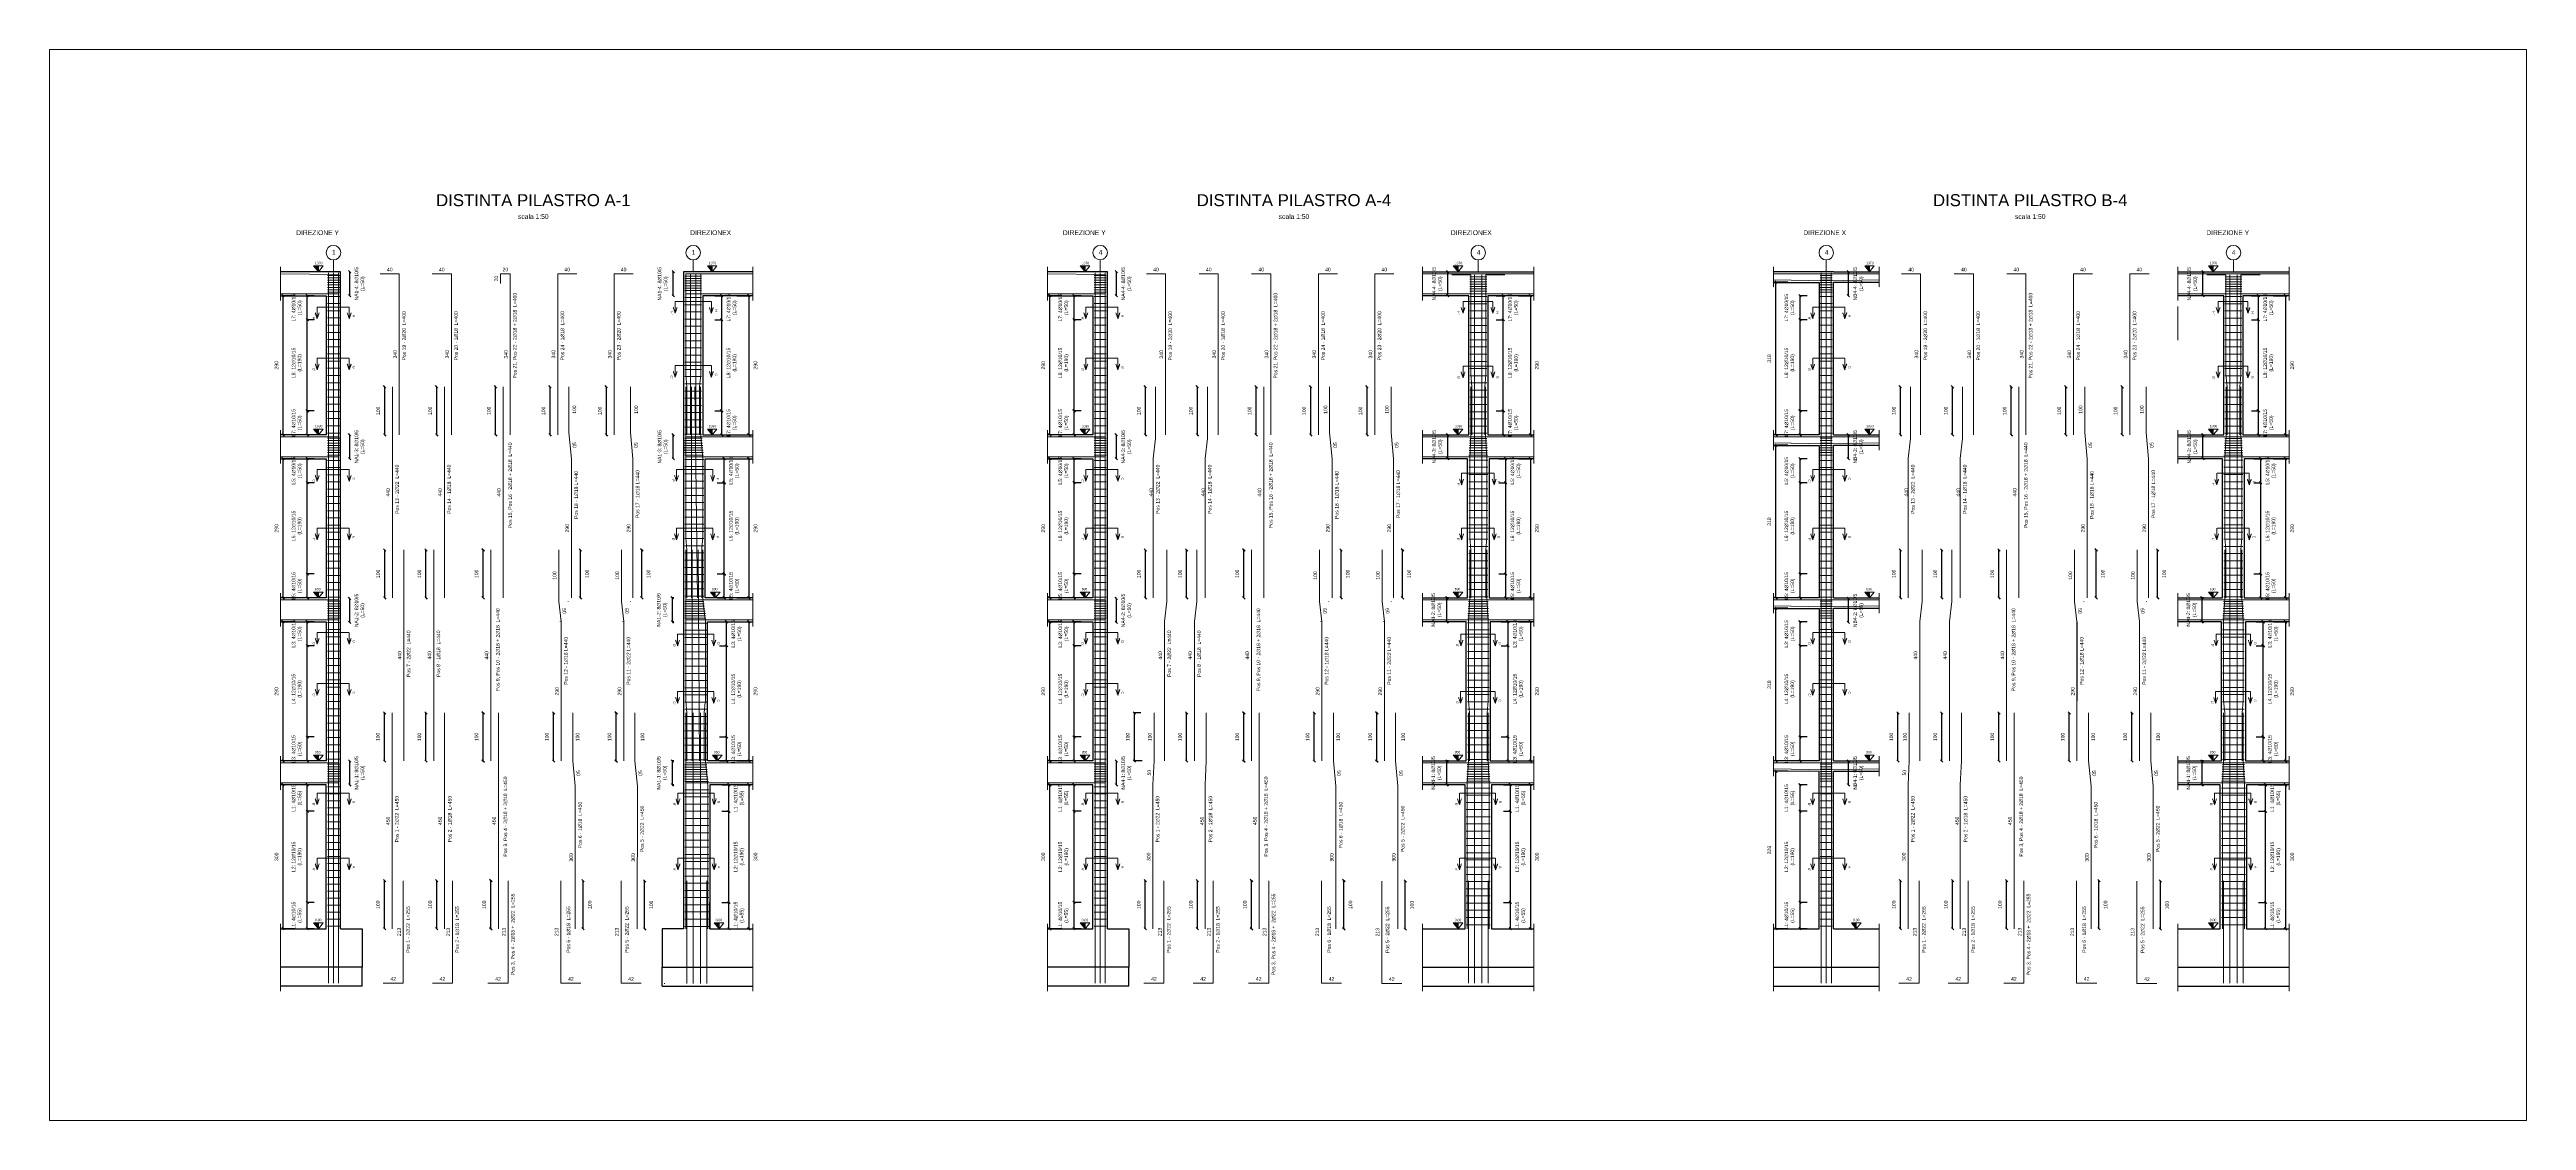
# Model space of a CAD drawing. Header units: millimetres. Extents: x -455371 to 117772, y -78417 to 116564.
# Drawn here: x -348521 to -296873, y 47891 to 70223 of the extents above; entities that cross this region are included whole.
import ezdxf

# ---------------------------------------------------------------- set-up
doc = ezdxf.new("R2010")
doc.units = ezdxf.units.MM
doc.linetypes.add('ACAD_ISO02W100', pattern=[15, 12, -3])
doc.layers.get('0').update_dxf_attribs({"color": 255})
for name, color, linetype, lineweight in [('armature', 5, 'Continuous', 18), ('Cls', 7, 'Continuous', 25), ('fili fissi', 210, 'Continuous', 18), ('quote', 5, 'Continuous', 15), ('Scritte', 7, 'Continuous', 15), ('staffe', 10, 'Continuous', 15), ('tratteggio 1 a 50', 230, 'ACAD_ISO02W100', 15)]:
    doc.layers.add(name, color=color, linetype=linetype, lineweight=lineweight)
doc.layers.add('RETINI', color=253, linetype='Continuous')
doc.styles.get("Standard").update_dxf_attribs({"font": 'arial.ttf'})
doc.dimstyles.new('per distinte 1 a 50', dxfattribs={"dimtxt": 75, "dimasz": 150, "dimexe": 0.18, "dimexo": 250, "dimgap": 50, "dimtad": 1, "dimdec": 0, "dimlfac": 0.1, "dimzin": 0, "dimdsep": 46, "dimtxsty": 'Standard', "dimblk": 'NONE', "dimcen": 0, "dimse1": 1, "dimse2": 1, "dimsd1": 1, "dimsd2": 1, "dimadec": 0, "dimazin": 0, "dimtfac": 1, "dimtdec": 0, "dimtix": 1, "dimtofl": 0, "dimtmove": 0, "dimatfit": 3, "dimldrblk": 'NONE', "dimfxl": 250, "dimfxlon": 1, "dimtolj": 1, "dimtzin": 0, "dimarcsym": 2})
doc.dimstyles.new('scala1 a 50', dxfattribs={"dimtxt": 75, "dimasz": 50, "dimexe": 0.18, "dimexo": 250, "dimgap": 100, "dimtad": 2, "dimdec": 0, "dimlfac": 0.1, "dimzin": 0, "dimdsep": 46, "dimtxsty": 'Standard', "dimblk": 'OBLIQUE', "dimcen": -100, "dimadec": 0, "dimazin": 0, "dimtfac": 1, "dimtdec": 0, "dimtofl": 0, "dimtmove": 0, "dimatfit": 3, "dimfxl": 250, "dimfxlon": 1, "dimtolj": 1, "dimtzin": 0, "dimarcsym": 0})

# ---------------------------------------------------------------- blocks, each defined once
blk = doc.blocks.new('*D1424')
at = {"layer": 'Defpoints', "color": 0, "transparency": 16777216}
for p in [(-341144, 52889), (-341144, 50756), (-341144, 50756)]:
    blk.add_point(p, dxfattribs=at)
at = {"layer": 'quote', "color": 0, "transparency": 16777216, "insert": (-341232, 51822), "char_height": 75, "attachment_point": 5, "rotation": 90}
blk.add_mtext('\\A1;213', dxfattribs=at)
blk = doc.blocks.new('_None')
blk = doc.blocks.new('*D1425')
at = {"layer": 'Defpoints', "color": 0, "transparency": 16777216}
for p in [(-341564, 50756), (-341144, 50756), (-341144, 50756)]:
    blk.add_point(p, dxfattribs=at)
at = {"layer": 'quote', "color": 0, "transparency": 16777216, "insert": (-341354, 50843), "char_height": 75, "attachment_point": 5}
blk.add_mtext('\\A1;42', dxfattribs=at)
blk = doc.blocks.new('*D1426')
at = {"layer": 'Defpoints', "color": 0, "transparency": 16777216}
for p in [(-337860, 50756), (-337860, 50756), (-337440, 50756)]:
    blk.add_point(p, dxfattribs=at)
at = {"layer": 'quote', "color": 0, "transparency": 16777216, "insert": (-337650, 50843), "char_height": 75, "attachment_point": 5}
blk.add_mtext('\\A1;42', dxfattribs=at)
blk = doc.blocks.new('*D1427')
at = {"layer": 'Defpoints', "color": 0, "transparency": 16777216}
for p in [(-337557, 54864), (-337558, 51889), (-337558, 51889)]:
    blk.add_point(p, dxfattribs=at)
at = {"layer": 'quote', "color": 0, "transparency": 16777216, "insert": (-337646, 53376), "char_height": 75, "attachment_point": 5, "rotation": 90}
blk.add_mtext('\\A1;300', dxfattribs=at)
blk = doc.blocks.new('*D1428')
at = {"layer": 'Defpoints', "color": 0, "transparency": 16777216}
for p in [(-341375, 56389), (-341375, 51889), (-341375, 51889)]:
    blk.add_point(p, dxfattribs=at)
at = {"layer": 'quote', "color": 0, "transparency": 16777216, "insert": (-341463, 54139), "char_height": 75, "attachment_point": 5, "rotation": 90}
blk.add_mtext('\\A1;450', dxfattribs=at)
blk = doc.blocks.new('*D1429')
at = {"layer": 'Defpoints', "color": 0, "transparency": 16777216}
for p in [(-337608, 55387), (-337608, 55387), (-337557, 54864)]:
    blk.add_point(p, dxfattribs=at)
at = {"layer": 'quote', "color": 0, "transparency": 16777216, "insert": (-337495, 55134), "char_height": 75, "attachment_point": 5, "rotation": 275.5541}
blk.add_mtext('\\A1;50', dxfattribs=at)
blk = doc.blocks.new('*D1430')
at = {"layer": 'Defpoints', "color": 0, "transparency": 16777216}
for p in [(-337608, 56389), (-337424, 56389), (-337608, 55387)]:
    blk.add_point(p, dxfattribs=at)
at = {"layer": 'quote', "color": 0, "transparency": 16777216, "insert": (-337512, 55888), "char_height": 75, "attachment_point": 5, "rotation": 90}
blk.add_mtext('\\A1;100', dxfattribs=at)
blk = doc.blocks.new('*D1431')
at = {"layer": 'Defpoints', "color": 0, "transparency": 16777216}
for p in [(-341132, 59789), (-341132, 55389), (-341132, 55389)]:
    blk.add_point(p, dxfattribs=at)
at = {"layer": 'quote', "color": 0, "transparency": 16777216, "insert": (-341220, 57589), "char_height": 75, "attachment_point": 5, "rotation": 90}
blk.add_mtext('\\A1;440', dxfattribs=at)
blk = doc.blocks.new('*D1432')
at = {"layer": 'Defpoints', "color": 0, "transparency": 16777216}
for p in [(-337852, 58293), (-337852, 55389), (-337852, 55389)]:
    blk.add_point(p, dxfattribs=at)
at = {"layer": 'quote', "color": 0, "transparency": 16777216, "insert": (-337940, 56841), "char_height": 75, "attachment_point": 5, "rotation": 90}
blk.add_mtext('\\A1;290', dxfattribs=at)
blk = doc.blocks.new('*D1433')
at = {"layer": 'Defpoints', "color": 0, "transparency": 16777216}
for p in [(-337902, 58722), (-337901, 58722), (-337852, 58293)]:
    blk.add_point(p, dxfattribs=at)
at = {"layer": 'quote', "color": 0, "transparency": 16777216, "insert": (-337789, 58517), "char_height": 75, "attachment_point": 5, "rotation": 276.6072}
blk.add_mtext('\\A1;50', dxfattribs=at)
blk = doc.blocks.new('*D1434')
at = {"layer": 'Defpoints', "color": 0, "transparency": 16777216}
for p in [(-341372, 63189), (-341372, 58789), (-341372, 58789)]:
    blk.add_point(p, dxfattribs=at)
at = {"layer": 'quote', "color": 0, "transparency": 16777216, "insert": (-341461, 60989), "char_height": 75, "attachment_point": 5, "rotation": 90}
blk.add_mtext('\\A1;440', dxfattribs=at)
blk = doc.blocks.new('*D1435')
at = {"layer": 'Defpoints', "color": 0, "transparency": 16777216}
for p in [(-337639, 61693), (-337639, 58789), (-337639, 58789)]:
    blk.add_point(p, dxfattribs=at)
at = {"layer": 'quote', "color": 0, "transparency": 16777216, "insert": (-337728, 60241), "char_height": 75, "attachment_point": 5, "rotation": 90}
blk.add_mtext('\\A1;290', dxfattribs=at)
blk = doc.blocks.new('*D1436')
at = {"layer": 'Defpoints', "color": 0, "transparency": 16777216}
for p in [(-337689, 62239), (-337689, 62239), (-337639, 61693)]:
    blk.add_point(p, dxfattribs=at)
at = {"layer": 'quote', "color": 0, "transparency": 16777216, "insert": (-337576, 61974), "char_height": 75, "attachment_point": 5, "rotation": 275.2326}
blk.add_mtext('\\A1;50', dxfattribs=at)
blk = doc.blocks.new('*D1437')
at = {"layer": 'Defpoints', "color": 0, "transparency": 16777216}
for p in [(-337689, 63189), (-337488, 63189), (-337689, 62239)]:
    blk.add_point(p, dxfattribs=at)
at = {"layer": 'quote', "color": 0, "transparency": 16777216, "insert": (-337577, 62714), "char_height": 75, "attachment_point": 5, "rotation": 90}
blk.add_mtext('\\A1;100', dxfattribs=at)
blk = doc.blocks.new('*D1438')
at = {"layer": 'Defpoints', "color": 0, "transparency": 16777216}
for p in [(-341227, 65547), (-341227, 62189), (-341227, 62189)]:
    blk.add_point(p, dxfattribs=at)
at = {"layer": 'quote', "color": 0, "transparency": 16777216, "insert": (-341316, 63868), "char_height": 75, "attachment_point": 5, "rotation": 90}
blk.add_mtext('\\A1;340', dxfattribs=at)
blk = doc.blocks.new('*D1439')
at = {"layer": 'Defpoints', "color": 0, "transparency": 16777216}
for p in [(-337925, 65547), (-337925, 62189), (-337925, 62189)]:
    blk.add_point(p, dxfattribs=at)
at = {"layer": 'quote', "color": 0, "transparency": 16777216, "insert": (-338014, 63868), "char_height": 75, "attachment_point": 5, "rotation": 90}
blk.add_mtext('\\A1;340', dxfattribs=at)
blk = doc.blocks.new('*D1520')
at = {"layer": 'Defpoints', "color": 0, "transparency": 16777216}
for p in [(-340288, 56389), (-340288, 51889), (-340288, 51889)]:
    blk.add_point(p, dxfattribs=at)
at = {"layer": 'quote', "color": 0, "transparency": 16777216, "insert": (-340376, 54139), "char_height": 75, "attachment_point": 5, "rotation": 90}
blk.add_mtext('\\A1;450', dxfattribs=at)
blk = doc.blocks.new('*D1521')
at = {"layer": 'Defpoints', "color": 0, "transparency": 16777216}
for p in [(-339160, 56389), (-339160, 51889), (-339160, 51889)]:
    blk.add_point(p, dxfattribs=at)
at = {"layer": 'quote', "color": 0, "transparency": 16777216, "insert": (-339249, 54139), "char_height": 75, "attachment_point": 5, "rotation": 90}
blk.add_mtext('\\A1;450', dxfattribs=at)
blk = doc.blocks.new('*D1522')
at = {"layer": 'Defpoints', "color": 0, "transparency": 16777216}
for p in [(-340118, 52889), (-340118, 50756), (-340118, 50756)]:
    blk.add_point(p, dxfattribs=at)
at = {"layer": 'quote', "color": 0, "transparency": 16777216, "insert": (-340206, 51822), "char_height": 75, "attachment_point": 5, "rotation": 90}
blk.add_mtext('\\A1;213', dxfattribs=at)
blk = doc.blocks.new('*D1523')
at = {"layer": 'Defpoints', "color": 0, "transparency": 16777216}
for p in [(-340538, 50756), (-340118, 50756), (-340118, 50756)]:
    blk.add_point(p, dxfattribs=at)
at = {"layer": 'quote', "color": 0, "transparency": 16777216, "insert": (-340328, 50843), "char_height": 75, "attachment_point": 5}
blk.add_mtext('\\A1;42', dxfattribs=at)
blk = doc.blocks.new('*D1524')
at = {"layer": 'Defpoints', "color": 0, "transparency": 16777216}
for p in [(-338958, 52889), (-338958, 50756), (-338958, 50756)]:
    blk.add_point(p, dxfattribs=at)
at = {"layer": 'quote', "color": 0, "transparency": 16777216, "insert": (-339047, 51822), "char_height": 75, "attachment_point": 5, "rotation": 90}
blk.add_mtext('\\A1;213', dxfattribs=at)
blk = doc.blocks.new('*D1525')
at = {"layer": 'Defpoints', "color": 0, "transparency": 16777216}
for p in [(-339378, 50756), (-338958, 50756), (-338958, 50756)]:
    blk.add_point(p, dxfattribs=at)
at = {"layer": 'quote', "color": 0, "transparency": 16777216, "insert": (-339168, 50843), "char_height": 75, "attachment_point": 5}
blk.add_mtext('\\A1;42', dxfattribs=at)
blk = doc.blocks.new('*D1526')
at = {"layer": 'Defpoints', "color": 0, "transparency": 16777216}
for p in [(-336604, 50756), (-336604, 50756), (-336184, 50756)]:
    blk.add_point(p, dxfattribs=at)
at = {"layer": 'quote', "color": 0, "transparency": 16777216, "insert": (-336394, 50843), "char_height": 75, "attachment_point": 5}
blk.add_mtext('\\A1;42', dxfattribs=at)
blk = doc.blocks.new('*D1527')
at = {"layer": 'Defpoints', "color": 0, "transparency": 16777216}
for p in [(-337860, 52889), (-337860, 50756), (-337860, 50756)]:
    blk.add_point(p, dxfattribs=at)
at = {"layer": 'quote', "color": 0, "transparency": 16777216, "insert": (-337949, 51822), "char_height": 75, "attachment_point": 5, "rotation": 90}
blk.add_mtext('\\A1;213', dxfattribs=at)
blk = doc.blocks.new('*D1528')
at = {"layer": 'Defpoints', "color": 0, "transparency": 16777216}
for p in [(-336604, 52889), (-336604, 50756), (-336604, 50756)]:
    blk.add_point(p, dxfattribs=at)
at = {"layer": 'quote', "color": 0, "transparency": 16777216, "insert": (-336692, 51822), "char_height": 75, "attachment_point": 5, "rotation": 90}
blk.add_mtext('\\A1;213', dxfattribs=at)
blk = doc.blocks.new('*D1530')
at = {"layer": 'Defpoints', "color": 0, "transparency": 16777216}
for p in [(-336264, 54864), (-336265, 51889), (-336265, 51889)]:
    blk.add_point(p, dxfattribs=at)
at = {"layer": 'quote', "color": 0, "transparency": 16777216, "insert": (-336353, 53376), "char_height": 75, "attachment_point": 5, "rotation": 90}
blk.add_mtext('\\A1;300', dxfattribs=at)
blk = doc.blocks.new('*D1535')
at = {"layer": 'Defpoints', "color": 0, "transparency": 16777216}
for p in [(-336315, 55387), (-336315, 55387), (-336264, 54864)]:
    blk.add_point(p, dxfattribs=at)
at = {"layer": 'quote', "color": 0, "transparency": 16777216, "insert": (-336202, 55134), "char_height": 75, "attachment_point": 5, "rotation": 275.5541}
blk.add_mtext('\\A1;50', dxfattribs=at)
blk = doc.blocks.new('*D1531')
at = {"layer": 'Defpoints', "color": 0, "transparency": 16777216}
for p in [(-336315, 56389), (-336070, 56389), (-336315, 55387)]:
    blk.add_point(p, dxfattribs=at)
at = {"layer": 'quote', "color": 0, "transparency": 16777216, "insert": (-336158, 55888), "char_height": 75, "attachment_point": 5, "rotation": 90}
blk.add_mtext('\\A1;100', dxfattribs=at)
blk = doc.blocks.new('*D1532')
at = {"layer": 'Defpoints', "color": 0, "transparency": 16777216}
for p in [(-336547, 58293), (-336547, 55389), (-336547, 55389)]:
    blk.add_point(p, dxfattribs=at)
at = {"layer": 'quote', "color": 0, "transparency": 16777216, "insert": (-336635, 56841), "char_height": 75, "attachment_point": 5, "rotation": 90}
blk.add_mtext('\\A1;290', dxfattribs=at)
blk = doc.blocks.new('*D1536')
at = {"layer": 'Defpoints', "color": 0, "transparency": 16777216}
for p in [(-336597, 58722), (-336596, 58722), (-336547, 58293)]:
    blk.add_point(p, dxfattribs=at)
at = {"layer": 'quote', "color": 0, "transparency": 16777216, "insert": (-336484, 58517), "char_height": 75, "attachment_point": 5, "rotation": 276.6072}
blk.add_mtext('\\A1;50', dxfattribs=at)
blk = doc.blocks.new('*D1533')
at = {"layer": 'Defpoints', "color": 0, "transparency": 16777216}
for p in [(-336358, 61693), (-336358, 58789), (-336358, 58789)]:
    blk.add_point(p, dxfattribs=at)
at = {"layer": 'quote', "color": 0, "transparency": 16777216, "insert": (-336447, 60241), "char_height": 75, "attachment_point": 5, "rotation": 90}
blk.add_mtext('\\A1;290', dxfattribs=at)
blk = doc.blocks.new('*D1537')
at = {"layer": 'Defpoints', "color": 0, "transparency": 16777216}
for p in [(-336408, 62239), (-336408, 62239), (-336358, 61693)]:
    blk.add_point(p, dxfattribs=at)
at = {"layer": 'quote', "color": 0, "transparency": 16777216, "insert": (-336295, 61974), "char_height": 75, "attachment_point": 5, "rotation": 275.2326}
blk.add_mtext('\\A1;50', dxfattribs=at)
blk = doc.blocks.new('*D1538')
at = {"layer": 'Defpoints', "color": 0, "transparency": 16777216}
for p in [(-336408, 63189), (-336201, 63189), (-336408, 62239)]:
    blk.add_point(p, dxfattribs=at)
at = {"layer": 'quote', "color": 0, "transparency": 16777216, "insert": (-336290, 62714), "char_height": 75, "attachment_point": 5, "rotation": 90}
blk.add_mtext('\\A1;100', dxfattribs=at)
blk = doc.blocks.new('*D1534')
at = {"layer": 'Defpoints', "color": 0, "transparency": 16777216}
for p in [(-336750, 65547), (-336750, 62189), (-336750, 62189)]:
    blk.add_point(p, dxfattribs=at)
at = {"layer": 'quote', "color": 0, "transparency": 16777216, "insert": (-336838, 63868), "char_height": 75, "attachment_point": 5, "rotation": 90}
blk.add_mtext('\\A1;340', dxfattribs=at)
blk = doc.blocks.new('_Oblique')
at = {"color": 0, "linetype": 'ByBlock', "lineweight": -2}
blk.add_line((-0.5, -0.5), (0.5, 0.5), dxfattribs=at)
blk = doc.blocks.new('*D1539')
at = {"layer": 'Defpoints', "color": 0, "transparency": 16777216}
for p in [(-340446, 52889), (-340288, 52889), (-340288, 51889)]:
    blk.add_point(p, dxfattribs=at)
at = {"layer": 'quote', "color": 0, "lineweight": -2, "transparency": 16777216}
for p, q in [((-340446, 52889), (-340446, 52889)), ((-340446, 51889), (-340446, 52889)), ((-340446, 51889), (-340446, 51889))]:
    blk.add_line(p, q, dxfattribs=at)
at = {"layer": 'quote', "color": 0, "lineweight": -2, "transparency": 16777216, "xscale": 50, "yscale": 50, "zscale": 50}
for p, rotation in [((-340446, 52889), 90), ((-340446, 51889), 270)]:
    blk.add_blockref('_Oblique', p, dxfattribs=dict(at, rotation=rotation))
at = {"layer": 'quote', "color": 0, "transparency": 16777216, "insert": (-340584, 52389), "char_height": 75, "attachment_point": 5, "rotation": 90}
blk.add_mtext('\\A1;100', dxfattribs=at)
blk = doc.blocks.new('*D1540')
at = {"layer": 'Defpoints', "color": 0, "transparency": 16777216}
for p in [(-339319, 52889), (-339160, 52889), (-339160, 51889)]:
    blk.add_point(p, dxfattribs=at)
at = {"layer": 'quote', "color": 0, "lineweight": -2, "transparency": 16777216}
for p, q in [((-339319, 52889), (-339319, 52889)), ((-339319, 51889), (-339319, 52889)), ((-339319, 51889), (-339319, 51889))]:
    blk.add_line(p, q, dxfattribs=at)
at = {"layer": 'quote', "color": 0, "lineweight": -2, "transparency": 16777216, "xscale": 50, "yscale": 50, "zscale": 50}
for p, rotation in [((-339319, 52889), 90), ((-339319, 51889), 270)]:
    blk.add_blockref('_Oblique', p, dxfattribs=dict(at, rotation=rotation))
at = {"layer": 'quote', "color": 0, "transparency": 16777216, "insert": (-339457, 52389), "char_height": 75, "attachment_point": 5, "rotation": 90}
blk.add_mtext('\\A1;100', dxfattribs=at)
blk = doc.blocks.new('*D1541')
at = {"layer": 'Defpoints', "color": 0, "transparency": 16777216}
for p in [(-337558, 52889), (-337395, 52889), (-337558, 51889)]:
    blk.add_point(p, dxfattribs=at)
at = {"layer": 'quote', "color": 0, "lineweight": -2, "transparency": 16777216}
for p, q in [((-337395, 52889), (-337395, 52889)), ((-337395, 51889), (-337395, 52889)), ((-337395, 51889), (-337395, 51889))]:
    blk.add_line(p, q, dxfattribs=at)
at = {"layer": 'quote', "color": 0, "lineweight": -2, "transparency": 16777216, "xscale": 50, "yscale": 50, "zscale": 50}
for p, rotation in [((-337395, 52889), 90), ((-337395, 51889), 270)]:
    blk.add_blockref('_Oblique', p, dxfattribs=dict(at, rotation=rotation))
at = {"layer": 'quote', "color": 0, "transparency": 16777216, "insert": (-337256, 52389), "char_height": 75, "attachment_point": 5, "rotation": 90}
blk.add_mtext('\\A1;100', dxfattribs=at)
blk = doc.blocks.new('*D1542')
at = {"layer": 'Defpoints', "color": 0, "transparency": 16777216}
for p in [(-336265, 52887), (-336112, 52887), (-336265, 51887)]:
    blk.add_point(p, dxfattribs=at)
at = {"layer": 'quote', "color": 0, "lineweight": -2, "transparency": 16777216}
for p, q in [((-336112, 52887), (-336112, 52887)), ((-336112, 51887), (-336112, 52887)), ((-336112, 51887), (-336112, 51887))]:
    blk.add_line(p, q, dxfattribs=at)
at = {"layer": 'quote', "color": 0, "lineweight": -2, "transparency": 16777216, "xscale": 50, "yscale": 50, "zscale": 50}
for p, rotation in [((-336112, 52887), 90), ((-336112, 51887), 270)]:
    blk.add_blockref('_Oblique', p, dxfattribs=dict(at, rotation=rotation))
at = {"layer": 'quote', "color": 0, "transparency": 16777216, "insert": (-335974, 52387), "char_height": 75, "attachment_point": 5, "rotation": 90}
blk.add_mtext('\\A1;100', dxfattribs=at)
blk = doc.blocks.new('*D1543')
at = {"layer": 'Defpoints', "color": 0, "transparency": 16777216}
for p in [(-337901, 59789), (-337901, 58722), (-337901, 58722)]:
    blk.add_point(p, dxfattribs=at)
at = {"layer": 'quote', "color": 0, "transparency": 16777216, "insert": (-337990, 59255), "char_height": 75, "attachment_point": 5, "rotation": 90}
blk.add_mtext('\\A1;100', dxfattribs=at)
blk = doc.blocks.new('*D1544')
at = {"layer": 'Defpoints', "color": 0, "transparency": 16777216}
for p in [(-336596, 59789), (-336596, 58722), (-336596, 58722)]:
    blk.add_point(p, dxfattribs=at)
at = {"layer": 'quote', "color": 0, "transparency": 16777216, "insert": (-336685, 59255), "char_height": 75, "attachment_point": 5, "rotation": 90}
blk.add_mtext('\\A1;100', dxfattribs=at)
blk = doc.blocks.new('*D1545')
at = {"layer": 'Defpoints', "color": 0, "transparency": 16777216}
for p in [(-340511, 59789), (-340511, 55389), (-340511, 55389)]:
    blk.add_point(p, dxfattribs=at)
at = {"layer": 'quote', "color": 0, "transparency": 16777216, "insert": (-340599, 57589), "char_height": 75, "attachment_point": 5, "rotation": 90}
blk.add_mtext('\\A1;440', dxfattribs=at)
blk = doc.blocks.new('*D1546')
at = {"layer": 'Defpoints', "color": 0, "transparency": 16777216}
for p in [(-341535, 56389), (-341375, 56389), (-341375, 55389)]:
    blk.add_point(p, dxfattribs=at)
at = {"layer": 'quote', "color": 0, "lineweight": -2, "transparency": 16777216}
for p, q in [((-341535, 56389), (-341535, 56389)), ((-341535, 55389), (-341535, 56389)), ((-341535, 55389), (-341535, 55389))]:
    blk.add_line(p, q, dxfattribs=at)
at = {"layer": 'quote', "color": 0, "lineweight": -2, "transparency": 16777216, "xscale": 50, "yscale": 50, "zscale": 50}
for p, rotation in [((-341535, 56389), 90), ((-341535, 55389), 270)]:
    blk.add_blockref('_Oblique', p, dxfattribs=dict(at, rotation=rotation))
at = {"layer": 'quote', "color": 0, "transparency": 16777216, "insert": (-341673, 55889), "char_height": 75, "attachment_point": 5, "rotation": 90}
blk.add_mtext('\\A1;100', dxfattribs=at)
blk = doc.blocks.new('*D1547')
at = {"layer": 'Defpoints', "color": 0, "transparency": 16777216}
for p in [(-339319, 59789), (-339319, 55389), (-339319, 55389)]:
    blk.add_point(p, dxfattribs=at)
at = {"layer": 'quote', "color": 0, "transparency": 16777216, "insert": (-339408, 57589), "char_height": 75, "attachment_point": 5, "rotation": 90}
blk.add_mtext('\\A1;440', dxfattribs=at)
blk = doc.blocks.new('*D1548')
at = {"layer": 'Defpoints', "color": 0, "transparency": 16777216}
for p in [(-340671, 56389), (-340511, 56389), (-340511, 55389)]:
    blk.add_point(p, dxfattribs=at)
at = {"layer": 'quote', "color": 0, "lineweight": -2, "transparency": 16777216}
for p, q in [((-340671, 56389), (-340671, 56389)), ((-340671, 55389), (-340671, 56389)), ((-340671, 55389), (-340671, 55389))]:
    blk.add_line(p, q, dxfattribs=at)
at = {"layer": 'quote', "color": 0, "lineweight": -2, "transparency": 16777216, "xscale": 50, "yscale": 50, "zscale": 50}
for p, rotation in [((-340671, 56389), 90), ((-340671, 55389), 270)]:
    blk.add_blockref('_Oblique', p, dxfattribs=dict(at, rotation=rotation))
at = {"layer": 'quote', "color": 0, "transparency": 16777216, "insert": (-340809, 55889), "char_height": 75, "attachment_point": 5, "rotation": 90}
blk.add_mtext('\\A1;100', dxfattribs=at)
blk = doc.blocks.new('*D1549')
at = {"layer": 'Defpoints', "color": 0, "transparency": 16777216}
for p in [(-339479, 56389), (-339319, 56389), (-339319, 55389)]:
    blk.add_point(p, dxfattribs=at)
at = {"layer": 'quote', "color": 0, "lineweight": -2, "transparency": 16777216}
for p, q in [((-339479, 56389), (-339479, 56389)), ((-339479, 55389), (-339479, 56389)), ((-339479, 55389), (-339479, 55389))]:
    blk.add_line(p, q, dxfattribs=at)
at = {"layer": 'quote', "color": 0, "lineweight": -2, "transparency": 16777216, "xscale": 50, "yscale": 50, "zscale": 50}
for p, rotation in [((-339479, 56389), 90), ((-339479, 55389), 270)]:
    blk.add_blockref('_Oblique', p, dxfattribs=dict(at, rotation=rotation))
at = {"layer": 'quote', "color": 0, "transparency": 16777216, "insert": (-339618, 55889), "char_height": 75, "attachment_point": 5, "rotation": 90}
blk.add_mtext('\\A1;100', dxfattribs=at)
blk = doc.blocks.new('*D1550')
at = {"layer": 'Defpoints', "color": 0, "transparency": 16777216}
for p in [(-338011, 56389), (-337852, 56389), (-337852, 55389)]:
    blk.add_point(p, dxfattribs=at)
at = {"layer": 'quote', "color": 0, "lineweight": -2, "transparency": 16777216}
for p, q in [((-338011, 56389), (-338012, 56389)), ((-338011, 55389), (-338011, 56389)), ((-338011, 55389), (-338012, 55389))]:
    blk.add_line(p, q, dxfattribs=at)
at = {"layer": 'quote', "color": 0, "lineweight": -2, "transparency": 16777216, "xscale": 50, "yscale": 50, "zscale": 50}
for p, rotation in [((-338011, 56389), 90), ((-338011, 55389), 270)]:
    blk.add_blockref('_Oblique', p, dxfattribs=dict(at, rotation=rotation))
at = {"layer": 'quote', "color": 0, "transparency": 16777216, "insert": (-338150, 55889), "char_height": 75, "attachment_point": 5, "rotation": 90}
blk.add_mtext('\\A1;100', dxfattribs=at)
blk = doc.blocks.new('*D1551')
at = {"layer": 'Defpoints', "color": 0, "transparency": 16777216}
for p in [(-336706, 56389), (-336547, 56389), (-336547, 55389)]:
    blk.add_point(p, dxfattribs=at)
at = {"layer": 'quote', "color": 0, "lineweight": -2, "transparency": 16777216}
for p, q in [((-336706, 56389), (-336707, 56389)), ((-336706, 55389), (-336706, 56389)), ((-336706, 55389), (-336707, 55389))]:
    blk.add_line(p, q, dxfattribs=at)
at = {"layer": 'quote', "color": 0, "lineweight": -2, "transparency": 16777216, "xscale": 50, "yscale": 50, "zscale": 50}
for p, rotation in [((-336706, 56389), 90), ((-336706, 55389), 270)]:
    blk.add_blockref('_Oblique', p, dxfattribs=dict(at, rotation=rotation))
at = {"layer": 'quote', "color": 0, "transparency": 16777216, "insert": (-336845, 55889), "char_height": 75, "attachment_point": 5, "rotation": 90}
blk.add_mtext('\\A1;100', dxfattribs=at)
blk = doc.blocks.new('*D1552')
at = {"layer": 'Defpoints', "color": 0, "transparency": 16777216}
for p in [(-340288, 63189), (-340288, 58789), (-340288, 58789)]:
    blk.add_point(p, dxfattribs=at)
at = {"layer": 'quote', "color": 0, "transparency": 16777216, "insert": (-340376, 60989), "char_height": 75, "attachment_point": 5, "rotation": 90}
blk.add_mtext('\\A1;440', dxfattribs=at)
blk = doc.blocks.new('*D1553')
at = {"layer": 'Defpoints', "color": 0, "transparency": 16777216}
for p in [(-339061, 63189), (-339061, 58789), (-339061, 58789)]:
    blk.add_point(p, dxfattribs=at)
at = {"layer": 'quote', "color": 0, "transparency": 16777216, "insert": (-339150, 60989), "char_height": 75, "attachment_point": 5, "rotation": 90}
blk.add_mtext('\\A1;440', dxfattribs=at)
blk = doc.blocks.new('*D1554')
at = {"layer": 'Defpoints', "color": 0, "transparency": 16777216}
for p in [(-340142, 65547), (-340142, 62189), (-340142, 62189)]:
    blk.add_point(p, dxfattribs=at)
at = {"layer": 'quote', "color": 0, "transparency": 16777216, "insert": (-340231, 63868), "char_height": 75, "attachment_point": 5, "rotation": 90}
blk.add_mtext('\\A1;340', dxfattribs=at)
blk = doc.blocks.new('*D1555')
at = {"layer": 'Defpoints', "color": 0, "transparency": 16777216}
for p in [(-338916, 65547), (-338916, 62189), (-338916, 62189)]:
    blk.add_point(p, dxfattribs=at)
at = {"layer": 'quote', "color": 0, "transparency": 16777216, "insert": (-339005, 63868), "char_height": 75, "attachment_point": 5, "rotation": 90}
blk.add_mtext('\\A1;340', dxfattribs=at)
blk = doc.blocks.new('*D1556')
at = {"layer": 'Defpoints', "color": 0, "transparency": 16777216}
for p in [(-339116, 65547), (-338916, 65547), (-338916, 65547)]:
    blk.add_point(p, dxfattribs=at)
at = {"layer": 'quote', "color": 0, "transparency": 16777216, "insert": (-339016, 65635), "char_height": 75, "attachment_point": 5}
blk.add_mtext('\\A1;20', dxfattribs=at)
blk = doc.blocks.new('*D1557')
at = {"layer": 'Defpoints', "color": 0, "transparency": 16777216}
for p in [(-339116, 65547), (-339116, 65547), (-339116, 65347)]:
    blk.add_point(p, dxfattribs=at)
at = {"layer": 'quote', "color": 0, "transparency": 16777216, "insert": (-339205, 65447), "char_height": 75, "attachment_point": 5, "rotation": 90}
blk.add_mtext('\\A1;20', dxfattribs=at)
blk = doc.blocks.new('*D1590')
at = {"layer": 'Defpoints', "color": 0, "transparency": 16777216}
for p in [(-325283, 52889), (-325283, 50756), (-325283, 50756)]:
    blk.add_point(p, dxfattribs=at)
at = {"layer": 'quote', "color": 0, "transparency": 16777216, "insert": (-325371, 51822), "char_height": 75, "attachment_point": 5, "rotation": 90}
blk.add_mtext('\\A1;213', dxfattribs=at)
blk = doc.blocks.new('*D1591')
at = {"layer": 'Defpoints', "color": 0, "transparency": 16777216}
for p in [(-325703, 50756), (-325283, 50756), (-325283, 50756)]:
    blk.add_point(p, dxfattribs=at)
at = {"layer": 'quote', "color": 0, "transparency": 16777216, "insert": (-325493, 50843), "char_height": 75, "attachment_point": 5}
blk.add_mtext('\\A1;42', dxfattribs=at)
blk = doc.blocks.new('*D1592')
at = {"layer": 'Defpoints', "color": 0, "transparency": 16777216}
for p in [(-321999, 50756), (-321999, 50756), (-321579, 50756)]:
    blk.add_point(p, dxfattribs=at)
at = {"layer": 'quote', "color": 0, "transparency": 16777216, "insert": (-321789, 50843), "char_height": 75, "attachment_point": 5}
blk.add_mtext('\\A1;42', dxfattribs=at)
blk = doc.blocks.new('*D1559')
at = {"layer": 'Defpoints', "color": 0, "transparency": 16777216}
for p in [(-321696, 54864), (-321697, 51889), (-321697, 51889)]:
    blk.add_point(p, dxfattribs=at)
at = {"layer": 'quote', "color": 0, "transparency": 16777216, "insert": (-321785, 53376), "char_height": 75, "attachment_point": 5, "rotation": 90}
blk.add_mtext('\\A1;300', dxfattribs=at)
blk = doc.blocks.new('*D1560')
at = {"layer": 'Defpoints', "color": 0, "transparency": 16777216}
for p in [(-325513, 54889), (-325513, 51889), (-325513, 51889)]:
    blk.add_point(p, dxfattribs=at)
at = {"layer": 'quote', "color": 0, "transparency": 16777216, "insert": (-325602, 53389), "char_height": 75, "attachment_point": 5, "rotation": 90}
blk.add_mtext('\\A1;300', dxfattribs=at)
blk = doc.blocks.new('*D1593')
at = {"layer": 'Defpoints', "color": 0, "transparency": 16777216}
for p in [(-321747, 55387), (-321747, 55387), (-321696, 54864)]:
    blk.add_point(p, dxfattribs=at)
at = {"layer": 'quote', "color": 0, "transparency": 16777216, "insert": (-321634, 55134), "char_height": 75, "attachment_point": 5, "rotation": 275.5541}
blk.add_mtext('\\A1;50', dxfattribs=at)
blk = doc.blocks.new('*D1561')
at = {"layer": 'Defpoints', "color": 0, "transparency": 16777216}
for p in [(-321747, 56389), (-321563, 56389), (-321747, 55387)]:
    blk.add_point(p, dxfattribs=at)
at = {"layer": 'quote', "color": 0, "transparency": 16777216, "insert": (-321651, 55888), "char_height": 75, "attachment_point": 5, "rotation": 90}
blk.add_mtext('\\A1;100', dxfattribs=at)
blk = doc.blocks.new('*D1562')
at = {"layer": 'Defpoints', "color": 0, "transparency": 16777216}
for p in [(-325271, 59789), (-325271, 55389), (-325271, 55389)]:
    blk.add_point(p, dxfattribs=at)
at = {"layer": 'quote', "color": 0, "transparency": 16777216, "insert": (-325359, 57589), "char_height": 75, "attachment_point": 5, "rotation": 90}
blk.add_mtext('\\A1;440', dxfattribs=at)
blk = doc.blocks.new('*D1563')
at = {"layer": 'Defpoints', "color": 0, "transparency": 16777216}
for p in [(-321990, 58293), (-321990, 55389), (-321990, 55389)]:
    blk.add_point(p, dxfattribs=at)
at = {"layer": 'quote', "color": 0, "transparency": 16777216, "insert": (-322079, 56841), "char_height": 75, "attachment_point": 5, "rotation": 90}
blk.add_mtext('\\A1;290', dxfattribs=at)
blk = doc.blocks.new('*D1594')
at = {"layer": 'Defpoints', "color": 0, "transparency": 16777216}
for p in [(-322041, 58722), (-322040, 58722), (-321990, 58293)]:
    blk.add_point(p, dxfattribs=at)
at = {"layer": 'quote', "color": 0, "transparency": 16777216, "insert": (-321928, 58517), "char_height": 75, "attachment_point": 5, "rotation": 276.6072}
blk.add_mtext('\\A1;50', dxfattribs=at)
blk = doc.blocks.new('*D1564')
at = {"layer": 'Defpoints', "color": 0, "transparency": 16777216}
for p in [(-325461, 63189), (-325511, 58789), (-325461, 58789)]:
    blk.add_point(p, dxfattribs=at)
at = {"layer": 'quote', "color": 0, "transparency": 16777216, "insert": (-325550, 60989), "char_height": 75, "attachment_point": 5, "rotation": 90}
blk.add_mtext('\\A1;440', dxfattribs=at)
blk = doc.blocks.new('*D1565')
at = {"layer": 'Defpoints', "color": 0, "transparency": 16777216}
for p in [(-321778, 61693), (-321778, 58789), (-321778, 58789)]:
    blk.add_point(p, dxfattribs=at)
at = {"layer": 'quote', "color": 0, "transparency": 16777216, "insert": (-321866, 60241), "char_height": 75, "attachment_point": 5, "rotation": 90}
blk.add_mtext('\\A1;290', dxfattribs=at)
blk = doc.blocks.new('*D1595')
at = {"layer": 'Defpoints', "color": 0, "transparency": 16777216}
for p in [(-321828, 62239), (-321828, 62239), (-321778, 61693)]:
    blk.add_point(p, dxfattribs=at)
at = {"layer": 'quote', "color": 0, "transparency": 16777216, "insert": (-321715, 61974), "char_height": 75, "attachment_point": 5, "rotation": 275.2326}
blk.add_mtext('\\A1;50', dxfattribs=at)
blk = doc.blocks.new('*D1596')
at = {"layer": 'Defpoints', "color": 0, "transparency": 16777216}
for p in [(-321828, 63189), (-321828, 63189), (-321828, 62239)]:
    blk.add_point(p, dxfattribs=at)
at = {"layer": 'quote', "color": 0, "transparency": 16777216, "insert": (-321916, 62714), "char_height": 75, "attachment_point": 5, "rotation": 90}
blk.add_mtext('\\A1;100', dxfattribs=at)
blk = doc.blocks.new('*D1558')
at = {"layer": 'Defpoints', "color": 0, "transparency": 16777216}
for p in [(-325250, 65547), (-325250, 62189), (-325250, 62189)]:
    blk.add_point(p, dxfattribs=at)
at = {"layer": 'quote', "color": 0, "transparency": 16777216, "insert": (-325339, 63868), "char_height": 75, "attachment_point": 5, "rotation": 90}
blk.add_mtext('\\A1;340', dxfattribs=at)
blk = doc.blocks.new('*D1597')
at = {"layer": 'Defpoints', "color": 0, "transparency": 16777216}
for p in [(-325647, 65547), (-325250, 65547), (-325250, 65547)]:
    blk.add_point(p, dxfattribs=at)
at = {"layer": 'quote', "color": 0, "transparency": 16777216, "insert": (-325449, 65635), "char_height": 75, "attachment_point": 5}
blk.add_mtext('\\A1;40', dxfattribs=at)
blk = doc.blocks.new('*D1566')
at = {"layer": 'Defpoints', "color": 0, "transparency": 16777216}
for p in [(-322064, 65547), (-322064, 62189), (-322064, 62189)]:
    blk.add_point(p, dxfattribs=at)
at = {"layer": 'quote', "color": 0, "transparency": 16777216, "insert": (-322152, 63868), "char_height": 75, "attachment_point": 5, "rotation": 90}
blk.add_mtext('\\A1;340', dxfattribs=at)
blk = doc.blocks.new('*D1598')
at = {"layer": 'Defpoints', "color": 0, "transparency": 16777216}
for p in [(-322064, 65547), (-322064, 65547), (-321665, 65547)]:
    blk.add_point(p, dxfattribs=at)
at = {"layer": 'quote', "color": 0, "transparency": 16777216, "insert": (-321865, 65635), "char_height": 75, "attachment_point": 5}
blk.add_mtext('\\A1;40', dxfattribs=at)
blk = doc.blocks.new('*D1567')
at = {"layer": 'Defpoints', "color": 0, "transparency": 16777216}
for p in [(-324401, 56389), (-324426, 51889), (-324401, 51889)]:
    blk.add_point(p, dxfattribs=at)
at = {"layer": 'quote', "color": 0, "transparency": 16777216, "insert": (-324490, 54139), "char_height": 75, "attachment_point": 5, "rotation": 90}
blk.add_mtext('\\A1;450', dxfattribs=at)
blk = doc.blocks.new('*D1569')
at = {"layer": 'Defpoints', "color": 0, "transparency": 16777216}
for p in [(-323299, 56389), (-323299, 51889), (-323299, 51889)]:
    blk.add_point(p, dxfattribs=at)
at = {"layer": 'quote', "color": 0, "transparency": 16777216, "insert": (-323387, 54139), "char_height": 75, "attachment_point": 5, "rotation": 90}
blk.add_mtext('\\A1;450', dxfattribs=at)
blk = doc.blocks.new('*D1599')
at = {"layer": 'Defpoints', "color": 0, "transparency": 16777216}
for p in [(-324256, 52889), (-324256, 50756), (-324256, 50756)]:
    blk.add_point(p, dxfattribs=at)
at = {"layer": 'quote', "color": 0, "transparency": 16777216, "insert": (-324345, 51822), "char_height": 75, "attachment_point": 5, "rotation": 90}
blk.add_mtext('\\A1;213', dxfattribs=at)
blk = doc.blocks.new('*D1600')
at = {"layer": 'Defpoints', "color": 0, "transparency": 16777216}
for p in [(-324676, 50756), (-324256, 50756), (-324256, 50756)]:
    blk.add_point(p, dxfattribs=at)
at = {"layer": 'quote', "color": 0, "transparency": 16777216, "insert": (-324466, 50843), "char_height": 75, "attachment_point": 5}
blk.add_mtext('\\A1;42', dxfattribs=at)
blk = doc.blocks.new('*D1601')
at = {"layer": 'Defpoints', "color": 0, "transparency": 16777216}
for p in [(-323097, 52889), (-323097, 50756), (-323097, 50756)]:
    blk.add_point(p, dxfattribs=at)
at = {"layer": 'quote', "color": 0, "transparency": 16777216, "insert": (-323186, 51822), "char_height": 75, "attachment_point": 5, "rotation": 90}
blk.add_mtext('\\A1;213', dxfattribs=at)
blk = doc.blocks.new('*D1602')
at = {"layer": 'Defpoints', "color": 0, "transparency": 16777216}
for p in [(-323517, 50756), (-323097, 50756), (-323097, 50756)]:
    blk.add_point(p, dxfattribs=at)
at = {"layer": 'quote', "color": 0, "transparency": 16777216, "insert": (-323307, 50843), "char_height": 75, "attachment_point": 5}
blk.add_mtext('\\A1;42', dxfattribs=at)
blk = doc.blocks.new('*D1568')
at = {"layer": 'Defpoints', "color": 0, "transparency": 16777216}
for p in [(-321999, 52889), (-321999, 50756), (-321999, 50756)]:
    blk.add_point(p, dxfattribs=at)
at = {"layer": 'quote', "color": 0, "transparency": 16777216, "insert": (-322087, 51822), "char_height": 75, "attachment_point": 5, "rotation": 90}
blk.add_mtext('\\A1;213', dxfattribs=at)
blk = doc.blocks.new('*D1573')
at = {"layer": 'Defpoints', "color": 0, "transparency": 16777216}
for p in [(-320403, 54864), (-320404, 51889), (-320404, 51889)]:
    blk.add_point(p, dxfattribs=at)
at = {"layer": 'quote', "color": 0, "transparency": 16777216, "insert": (-320492, 53376), "char_height": 75, "attachment_point": 5, "rotation": 90}
blk.add_mtext('\\A1;300', dxfattribs=at)
blk = doc.blocks.new('*D1603')
at = {"layer": 'Defpoints', "color": 0, "transparency": 16777216}
for p in [(-320454, 55387), (-320454, 55387), (-320403, 54864)]:
    blk.add_point(p, dxfattribs=at)
at = {"layer": 'quote', "color": 0, "transparency": 16777216, "insert": (-320341, 55134), "char_height": 75, "attachment_point": 5, "rotation": 275.5541}
blk.add_mtext('\\A1;50', dxfattribs=at)
blk = doc.blocks.new('*D1574')
at = {"layer": 'Defpoints', "color": 0, "transparency": 16777216}
for p in [(-320454, 56389), (-320209, 56389), (-320454, 55387)]:
    blk.add_point(p, dxfattribs=at)
at = {"layer": 'quote', "color": 0, "transparency": 16777216, "insert": (-320297, 55888), "char_height": 75, "attachment_point": 5, "rotation": 90}
blk.add_mtext('\\A1;100', dxfattribs=at)
blk = doc.blocks.new('*D1575')
at = {"layer": 'Defpoints', "color": 0, "transparency": 16777216}
for p in [(-320685, 58293), (-320685, 55389), (-320685, 55389)]:
    blk.add_point(p, dxfattribs=at)
at = {"layer": 'quote', "color": 0, "transparency": 16777216, "insert": (-320774, 56841), "char_height": 75, "attachment_point": 5, "rotation": 90}
blk.add_mtext('\\A1;290', dxfattribs=at)
blk = doc.blocks.new('*D1604')
at = {"layer": 'Defpoints', "color": 0, "transparency": 16777216}
for p in [(-320736, 58722), (-320735, 58722), (-320685, 58293)]:
    blk.add_point(p, dxfattribs=at)
at = {"layer": 'quote', "color": 0, "transparency": 16777216, "insert": (-320623, 58517), "char_height": 75, "attachment_point": 5, "rotation": 276.6072}
blk.add_mtext('\\A1;50', dxfattribs=at)
blk = doc.blocks.new('*D1576')
at = {"layer": 'Defpoints', "color": 0, "transparency": 16777216}
for p in [(-320497, 61693), (-320497, 58789), (-320497, 58789)]:
    blk.add_point(p, dxfattribs=at)
at = {"layer": 'quote', "color": 0, "transparency": 16777216, "insert": (-320585, 60241), "char_height": 75, "attachment_point": 5, "rotation": 90}
blk.add_mtext('\\A1;290', dxfattribs=at)
blk = doc.blocks.new('*D1605')
at = {"layer": 'Defpoints', "color": 0, "transparency": 16777216}
for p in [(-320547, 62239), (-320547, 62239), (-320497, 61693)]:
    blk.add_point(p, dxfattribs=at)
at = {"layer": 'quote', "color": 0, "transparency": 16777216, "insert": (-320434, 61974), "char_height": 75, "attachment_point": 5, "rotation": 275.2326}
blk.add_mtext('\\A1;50', dxfattribs=at)
blk = doc.blocks.new('*D1606')
at = {"layer": 'Defpoints', "color": 0, "transparency": 16777216}
for p in [(-320547, 63189), (-320547, 63189), (-320547, 62239)]:
    blk.add_point(p, dxfattribs=at)
at = {"layer": 'quote', "color": 0, "transparency": 16777216, "insert": (-320635, 62714), "char_height": 75, "attachment_point": 5, "rotation": 90}
blk.add_mtext('\\A1;100', dxfattribs=at)
blk = doc.blocks.new('*D1577')
at = {"layer": 'Defpoints', "color": 0, "transparency": 16777216}
for p in [(-320888, 65547), (-320888, 62189), (-320888, 62189)]:
    blk.add_point(p, dxfattribs=at)
at = {"layer": 'quote', "color": 0, "transparency": 16777216, "insert": (-320977, 63868), "char_height": 75, "attachment_point": 5, "rotation": 90}
blk.add_mtext('\\A1;340', dxfattribs=at)
blk = doc.blocks.new('*D1607')
at = {"layer": 'Defpoints', "color": 0, "transparency": 16777216}
for p in [(-320888, 65547), (-320888, 65547), (-320488, 65547)]:
    blk.add_point(p, dxfattribs=at)
at = {"layer": 'quote', "color": 0, "transparency": 16777216, "insert": (-320688, 65635), "char_height": 75, "attachment_point": 5}
blk.add_mtext('\\A1;40', dxfattribs=at)
blk = doc.blocks.new('*D1578')
at = {"layer": 'Defpoints', "color": 0, "transparency": 16777216}
for p in [(-324585, 52889), (-324426, 52889), (-324426, 51889)]:
    blk.add_point(p, dxfattribs=at)
at = {"layer": 'quote', "color": 0, "lineweight": -2, "transparency": 16777216}
for p, q in [((-324585, 52889), (-324585, 52889)), ((-324585, 51889), (-324585, 52889)), ((-324585, 51889), (-324585, 51889))]:
    blk.add_line(p, q, dxfattribs=at)
at = {"layer": 'quote', "color": 0, "lineweight": -2, "transparency": 16777216, "xscale": 50, "yscale": 50, "zscale": 50}
for p, rotation in [((-324585, 52889), 90), ((-324585, 51889), 270)]:
    blk.add_blockref('_Oblique', p, dxfattribs=dict(at, rotation=rotation))
at = {"layer": 'quote', "color": 0, "transparency": 16777216, "insert": (-324723, 52389), "char_height": 75, "attachment_point": 5, "rotation": 90}
blk.add_mtext('\\A1;100', dxfattribs=at)
blk = doc.blocks.new('*D1579')
at = {"layer": 'Defpoints', "color": 0, "transparency": 16777216}
for p in [(-323458, 52889), (-323299, 52889), (-323299, 51889)]:
    blk.add_point(p, dxfattribs=at)
at = {"layer": 'quote', "color": 0, "lineweight": -2, "transparency": 16777216}
for p, q in [((-323458, 52889), (-323458, 52889)), ((-323458, 51889), (-323458, 52889)), ((-323458, 51889), (-323458, 51889))]:
    blk.add_line(p, q, dxfattribs=at)
at = {"layer": 'quote', "color": 0, "lineweight": -2, "transparency": 16777216, "xscale": 50, "yscale": 50, "zscale": 50}
for p, rotation in [((-323458, 52889), 90), ((-323458, 51889), 270)]:
    blk.add_blockref('_Oblique', p, dxfattribs=dict(at, rotation=rotation))
at = {"layer": 'quote', "color": 0, "transparency": 16777216, "insert": (-323596, 52389), "char_height": 75, "attachment_point": 5, "rotation": 90}
blk.add_mtext('\\A1;100', dxfattribs=at)
blk = doc.blocks.new('*D1580')
at = {"layer": 'Defpoints', "color": 0, "transparency": 16777216}
for p in [(-321697, 52889), (-321533, 52889), (-321697, 51889)]:
    blk.add_point(p, dxfattribs=at)
at = {"layer": 'quote', "color": 0, "lineweight": -2, "transparency": 16777216}
for p, q in [((-321533, 52889), (-321533, 52889)), ((-321533, 51889), (-321533, 52889)), ((-321533, 51889), (-321533, 51889))]:
    blk.add_line(p, q, dxfattribs=at)
at = {"layer": 'quote', "color": 0, "lineweight": -2, "transparency": 16777216, "xscale": 50, "yscale": 50, "zscale": 50}
for p, rotation in [((-321533, 52889), 90), ((-321533, 51889), 270)]:
    blk.add_blockref('_Oblique', p, dxfattribs=dict(at, rotation=rotation))
at = {"layer": 'quote', "color": 0, "transparency": 16777216, "insert": (-321395, 52389), "char_height": 75, "attachment_point": 5, "rotation": 90}
blk.add_mtext('\\A1;100', dxfattribs=at)
blk = doc.blocks.new('*D1570')
at = {"layer": 'Defpoints', "color": 0, "transparency": 16777216}
for p in [(-322040, 59789), (-322040, 58722), (-322040, 58722)]:
    blk.add_point(p, dxfattribs=at)
at = {"layer": 'quote', "color": 0, "transparency": 16777216, "insert": (-322128, 59255), "char_height": 75, "attachment_point": 5, "rotation": 90}
blk.add_mtext('\\A1;100', dxfattribs=at)
blk = doc.blocks.new('*D1571')
at = {"layer": 'Defpoints', "color": 0, "transparency": 16777216}
for p in [(-320735, 59789), (-320735, 58722), (-320735, 58722)]:
    blk.add_point(p, dxfattribs=at)
at = {"layer": 'quote', "color": 0, "transparency": 16777216, "insert": (-320823, 59255), "char_height": 75, "attachment_point": 5, "rotation": 90}
blk.add_mtext('\\A1;100', dxfattribs=at)
blk = doc.blocks.new('*D1572')
at = {"layer": 'Defpoints', "color": 0, "transparency": 16777216}
for p in [(-324650, 59789), (-324650, 55389), (-324650, 55389)]:
    blk.add_point(p, dxfattribs=at)
at = {"layer": 'quote', "color": 0, "transparency": 16777216, "insert": (-324738, 57589), "char_height": 75, "attachment_point": 5, "rotation": 90}
blk.add_mtext('\\A1;440', dxfattribs=at)
blk = doc.blocks.new('*D1608')
at = {"layer": 'Defpoints', "color": 0, "transparency": 16777216}
for p in [(-325901, 56389), (-325513, 56389), (-325488, 55389)]:
    blk.add_point(p, dxfattribs=at)
at = {"layer": 'quote', "color": 0, "lineweight": -2, "transparency": 16777216}
for p, q in [((-325763, 56389), (-325901, 56389)), ((-325901, 55389), (-325901, 56389)), ((-325738, 55389), (-325901, 55389))]:
    blk.add_line(p, q, dxfattribs=at)
at = {"layer": 'quote', "color": 0, "lineweight": -2, "transparency": 16777216, "xscale": 50, "yscale": 50, "zscale": 50}
for p, rotation in [((-325901, 56389), 90), ((-325901, 55389), 270)]:
    blk.add_blockref('_Oblique', p, dxfattribs=dict(at, rotation=rotation))
at = {"layer": 'quote', "color": 0, "transparency": 16777216, "insert": (-326039, 55889), "char_height": 75, "attachment_point": 5, "rotation": 90}
blk.add_mtext('\\A1;100', dxfattribs=at)
blk = doc.blocks.new('*D1581')
at = {"layer": 'Defpoints', "color": 0, "transparency": 16777216}
for p in [(-323458, 59789), (-323458, 55389), (-323458, 55389)]:
    blk.add_point(p, dxfattribs=at)
at = {"layer": 'quote', "color": 0, "transparency": 16777216, "insert": (-323547, 57589), "char_height": 75, "attachment_point": 5, "rotation": 90}
blk.add_mtext('\\A1;440', dxfattribs=at)
blk = doc.blocks.new('*D1582')
at = {"layer": 'Defpoints', "color": 0, "transparency": 16777216}
for p in [(-324810, 56389), (-324650, 56389), (-324650, 55389)]:
    blk.add_point(p, dxfattribs=at)
at = {"layer": 'quote', "color": 0, "lineweight": -2, "transparency": 16777216}
for p, q in [((-324810, 56389), (-324810, 56389)), ((-324810, 55389), (-324810, 56389)), ((-324810, 55389), (-324810, 55389))]:
    blk.add_line(p, q, dxfattribs=at)
at = {"layer": 'quote', "color": 0, "lineweight": -2, "transparency": 16777216, "xscale": 50, "yscale": 50, "zscale": 50}
for p, rotation in [((-324810, 56389), 90), ((-324810, 55389), 270)]:
    blk.add_blockref('_Oblique', p, dxfattribs=dict(at, rotation=rotation))
at = {"layer": 'quote', "color": 0, "transparency": 16777216, "insert": (-324948, 55889), "char_height": 75, "attachment_point": 5, "rotation": 90}
blk.add_mtext('\\A1;100', dxfattribs=at)
blk = doc.blocks.new('*D1583')
at = {"layer": 'Defpoints', "color": 0, "transparency": 16777216}
for p in [(-323618, 56389), (-323458, 56389), (-323458, 55389)]:
    blk.add_point(p, dxfattribs=at)
at = {"layer": 'quote', "color": 0, "lineweight": -2, "transparency": 16777216}
for p, q in [((-323618, 56389), (-323618, 56389)), ((-323618, 55389), (-323618, 56389)), ((-323618, 55389), (-323618, 55389))]:
    blk.add_line(p, q, dxfattribs=at)
at = {"layer": 'quote', "color": 0, "lineweight": -2, "transparency": 16777216, "xscale": 50, "yscale": 50, "zscale": 50}
for p, rotation in [((-323618, 56389), 90), ((-323618, 55389), 270)]:
    blk.add_blockref('_Oblique', p, dxfattribs=dict(at, rotation=rotation))
at = {"layer": 'quote', "color": 0, "transparency": 16777216, "insert": (-323756, 55889), "char_height": 75, "attachment_point": 5, "rotation": 90}
blk.add_mtext('\\A1;100', dxfattribs=at)
blk = doc.blocks.new('*D1584')
at = {"layer": 'Defpoints', "color": 0, "transparency": 16777216}
for p in [(-322150, 56389), (-321990, 56389), (-321990, 55389)]:
    blk.add_point(p, dxfattribs=at)
at = {"layer": 'quote', "color": 0, "lineweight": -2, "transparency": 16777216}
for p, q in [((-322150, 56389), (-322150, 56389)), ((-322150, 55389), (-322150, 56389)), ((-322150, 55389), (-322150, 55389))]:
    blk.add_line(p, q, dxfattribs=at)
at = {"layer": 'quote', "color": 0, "lineweight": -2, "transparency": 16777216, "xscale": 50, "yscale": 50, "zscale": 50}
for p, rotation in [((-322150, 56389), 90), ((-322150, 55389), 270)]:
    blk.add_blockref('_Oblique', p, dxfattribs=dict(at, rotation=rotation))
at = {"layer": 'quote', "color": 0, "transparency": 16777216, "insert": (-322289, 55889), "char_height": 75, "attachment_point": 5, "rotation": 90}
blk.add_mtext('\\A1;100', dxfattribs=at)
blk = doc.blocks.new('*D1585')
at = {"layer": 'Defpoints', "color": 0, "transparency": 16777216}
for p in [(-320845, 56389), (-320685, 56389), (-320685, 55389)]:
    blk.add_point(p, dxfattribs=at)
at = {"layer": 'quote', "color": 0, "lineweight": -2, "transparency": 16777216}
for p, q in [((-320845, 56389), (-320845, 56389)), ((-320845, 55389), (-320845, 56389)), ((-320845, 55389), (-320845, 55389))]:
    blk.add_line(p, q, dxfattribs=at)
at = {"layer": 'quote', "color": 0, "lineweight": -2, "transparency": 16777216, "xscale": 50, "yscale": 50, "zscale": 50}
for p, rotation in [((-320845, 56389), 90), ((-320845, 55389), 270)]:
    blk.add_blockref('_Oblique', p, dxfattribs=dict(at, rotation=rotation))
at = {"layer": 'quote', "color": 0, "transparency": 16777216, "insert": (-320984, 55889), "char_height": 75, "attachment_point": 5, "rotation": 90}
blk.add_mtext('\\A1;100', dxfattribs=at)
blk = doc.blocks.new('*D1586')
at = {"layer": 'Defpoints', "color": 0, "transparency": 16777216}
for p in [(-324377, 63189), (-324426, 58789), (-324377, 58789)]:
    blk.add_point(p, dxfattribs=at)
at = {"layer": 'quote', "color": 0, "transparency": 16777216, "insert": (-324465, 60989), "char_height": 75, "attachment_point": 5, "rotation": 90}
blk.add_mtext('\\A1;440', dxfattribs=at)
blk = doc.blocks.new('*D1587')
at = {"layer": 'Defpoints', "color": 0, "transparency": 16777216}
for p in [(-323200, 63189), (-323200, 58789), (-323200, 58789)]:
    blk.add_point(p, dxfattribs=at)
at = {"layer": 'quote', "color": 0, "transparency": 16777216, "insert": (-323289, 60989), "char_height": 75, "attachment_point": 5, "rotation": 90}
blk.add_mtext('\\A1;440', dxfattribs=at)
blk = doc.blocks.new('*D1588')
at = {"layer": 'Defpoints', "color": 0, "transparency": 16777216}
for p in [(-324149, 65547), (-324149, 62189), (-324149, 62189)]:
    blk.add_point(p, dxfattribs=at)
at = {"layer": 'quote', "color": 0, "transparency": 16777216, "insert": (-324238, 63868), "char_height": 75, "attachment_point": 5, "rotation": 90}
blk.add_mtext('\\A1;340', dxfattribs=at)
blk = doc.blocks.new('*D1609')
at = {"layer": 'Defpoints', "color": 0, "transparency": 16777216}
for p in [(-324549, 65547), (-324149, 65547), (-324149, 65547)]:
    blk.add_point(p, dxfattribs=at)
at = {"layer": 'quote', "color": 0, "transparency": 16777216, "insert": (-324349, 65635), "char_height": 75, "attachment_point": 5}
blk.add_mtext('\\A1;40', dxfattribs=at)
blk = doc.blocks.new('*D1589')
at = {"layer": 'Defpoints', "color": 0, "transparency": 16777216}
for p in [(-323055, 65547), (-323055, 62189), (-323055, 62189)]:
    blk.add_point(p, dxfattribs=at)
at = {"layer": 'quote', "color": 0, "transparency": 16777216, "insert": (-323144, 63868), "char_height": 75, "attachment_point": 5, "rotation": 90}
blk.add_mtext('\\A1;340', dxfattribs=at)
blk = doc.blocks.new('*D1610')
at = {"layer": 'Defpoints', "color": 0, "transparency": 16777216}
for p in [(-341532, 59789), (-341372, 59789), (-341372, 58789)]:
    blk.add_point(p, dxfattribs=at)
at = {"layer": 'quote', "color": 0, "lineweight": -2, "transparency": 16777216}
for p, q in [((-341532, 59789), (-341532, 59789)), ((-341532, 58789), (-341532, 59789)), ((-341532, 58789), (-341532, 58789))]:
    blk.add_line(p, q, dxfattribs=at)
at = {"layer": 'quote', "color": 0, "lineweight": -2, "transparency": 16777216, "xscale": 50, "yscale": 50, "zscale": 50}
for p, rotation in [((-341532, 59789), 90), ((-341532, 58789), 270)]:
    blk.add_blockref('_Oblique', p, dxfattribs=dict(at, rotation=rotation))
at = {"layer": 'quote', "color": 0, "transparency": 16777216, "insert": (-341670, 59289), "char_height": 75, "attachment_point": 5, "rotation": 90}
blk.add_mtext('\\A1;100', dxfattribs=at)
blk = doc.blocks.new('*D1611')
at = {"layer": 'Defpoints', "color": 0, "transparency": 16777216}
for p in [(-341532, 63189), (-341372, 63189), (-341372, 62189)]:
    blk.add_point(p, dxfattribs=at)
at = {"layer": 'quote', "color": 0, "lineweight": -2, "transparency": 16777216}
for p, q in [((-341532, 63189), (-341532, 63189)), ((-341532, 62189), (-341532, 63189)), ((-341532, 62189), (-341532, 62189))]:
    blk.add_line(p, q, dxfattribs=at)
at = {"layer": 'quote', "color": 0, "lineweight": -2, "transparency": 16777216, "xscale": 50, "yscale": 50, "zscale": 50}
for p, rotation in [((-341532, 63189), 90), ((-341532, 62189), 270)]:
    blk.add_blockref('_Oblique', p, dxfattribs=dict(at, rotation=rotation))
at = {"layer": 'quote', "color": 0, "transparency": 16777216, "insert": (-341670, 62689), "char_height": 75, "attachment_point": 5, "rotation": 90}
blk.add_mtext('\\A1;100', dxfattribs=at)
blk = doc.blocks.new('*D1612')
at = {"layer": 'Defpoints', "color": 0, "transparency": 16777216}
for p in [(-340671, 59789), (-340511, 59789), (-340511, 58789)]:
    blk.add_point(p, dxfattribs=at)
at = {"layer": 'quote', "color": 0, "lineweight": -2, "transparency": 16777216}
for p, q in [((-340671, 59789), (-340671, 59789)), ((-340671, 58789), (-340671, 59789)), ((-340671, 58789), (-340671, 58789))]:
    blk.add_line(p, q, dxfattribs=at)
at = {"layer": 'quote', "color": 0, "lineweight": -2, "transparency": 16777216, "xscale": 50, "yscale": 50, "zscale": 50}
for p, rotation in [((-340671, 59789), 90), ((-340671, 58789), 270)]:
    blk.add_blockref('_Oblique', p, dxfattribs=dict(at, rotation=rotation))
at = {"layer": 'quote', "color": 0, "transparency": 16777216, "insert": (-340809, 59289), "char_height": 75, "attachment_point": 5, "rotation": 90}
blk.add_mtext('\\A1;100', dxfattribs=at)
blk = doc.blocks.new('*D1613')
at = {"layer": 'Defpoints', "color": 0, "transparency": 16777216}
for p in [(-339479, 59789), (-339319, 59789), (-339319, 58789)]:
    blk.add_point(p, dxfattribs=at)
at = {"layer": 'quote', "color": 0, "lineweight": -2, "transparency": 16777216}
for p, q in [((-339479, 59789), (-339479, 59789)), ((-339479, 58789), (-339479, 59789)), ((-339479, 58789), (-339479, 58789))]:
    blk.add_line(p, q, dxfattribs=at)
at = {"layer": 'quote', "color": 0, "lineweight": -2, "transparency": 16777216, "xscale": 50, "yscale": 50, "zscale": 50}
for p, rotation in [((-339479, 59789), 90), ((-339479, 58789), 270)]:
    blk.add_blockref('_Oblique', p, dxfattribs=dict(at, rotation=rotation))
at = {"layer": 'quote', "color": 0, "transparency": 16777216, "insert": (-339618, 59289), "char_height": 75, "attachment_point": 5, "rotation": 90}
blk.add_mtext('\\A1;100', dxfattribs=at)
blk = doc.blocks.new('*D1614')
at = {"layer": 'Defpoints', "color": 0, "transparency": 16777216}
for p in [(-340447, 63189), (-340288, 63189), (-340288, 62189)]:
    blk.add_point(p, dxfattribs=at)
at = {"layer": 'quote', "color": 0, "lineweight": -2, "transparency": 16777216}
for p, q in [((-340447, 63189), (-340448, 63189)), ((-340447, 62189), (-340447, 63189)), ((-340447, 62189), (-340448, 62189))]:
    blk.add_line(p, q, dxfattribs=at)
at = {"layer": 'quote', "color": 0, "lineweight": -2, "transparency": 16777216, "xscale": 50, "yscale": 50, "zscale": 50}
for p, rotation in [((-340447, 63189), 90), ((-340447, 62189), 270)]:
    blk.add_blockref('_Oblique', p, dxfattribs=dict(at, rotation=rotation))
at = {"layer": 'quote', "color": 0, "transparency": 16777216, "insert": (-340586, 62689), "char_height": 75, "attachment_point": 5, "rotation": 90}
blk.add_mtext('\\A1;100', dxfattribs=at)
blk = doc.blocks.new('*D1615')
at = {"layer": 'Defpoints', "color": 0, "transparency": 16777216}
for p in [(-339221, 63189), (-339061, 63189), (-339061, 62189)]:
    blk.add_point(p, dxfattribs=at)
at = {"layer": 'quote', "color": 0, "lineweight": -2, "transparency": 16777216}
for p, q in [((-339221, 63189), (-339222, 63189)), ((-339221, 62189), (-339221, 63189)), ((-339221, 62189), (-339222, 62189))]:
    blk.add_line(p, q, dxfattribs=at)
at = {"layer": 'quote', "color": 0, "lineweight": -2, "transparency": 16777216, "xscale": 50, "yscale": 50, "zscale": 50}
for p, rotation in [((-339221, 63189), 90), ((-339221, 62189), 270)]:
    blk.add_blockref('_Oblique', p, dxfattribs=dict(at, rotation=rotation))
at = {"layer": 'quote', "color": 0, "transparency": 16777216, "insert": (-339360, 62689), "char_height": 75, "attachment_point": 5, "rotation": 90}
blk.add_mtext('\\A1;100', dxfattribs=at)
blk = doc.blocks.new('*D1616')
at = {"layer": 'Defpoints', "color": 0, "transparency": 16777216}
for p in [(-337639, 59789), (-337451, 59789), (-337639, 58789)]:
    blk.add_point(p, dxfattribs=at)
at = {"layer": 'quote', "color": 0, "lineweight": -2, "transparency": 16777216}
for p, q in [((-337451, 59789), (-337451, 59789)), ((-337451, 58789), (-337451, 59789)), ((-337451, 58789), (-337451, 58789))]:
    blk.add_line(p, q, dxfattribs=at)
at = {"layer": 'quote', "color": 0, "lineweight": -2, "transparency": 16777216, "xscale": 50, "yscale": 50, "zscale": 50}
for p, rotation in [((-337451, 59789), 90), ((-337451, 58789), 270)]:
    blk.add_blockref('_Oblique', p, dxfattribs=dict(at, rotation=rotation))
at = {"layer": 'quote', "color": 0, "transparency": 16777216, "insert": (-337313, 59289), "char_height": 75, "attachment_point": 5, "rotation": 90}
blk.add_mtext('\\A1;100', dxfattribs=at)
blk = doc.blocks.new('*D1617')
at = {"layer": 'Defpoints', "color": 0, "transparency": 16777216}
for p in [(-336358, 59789), (-336170, 59789), (-336358, 58789)]:
    blk.add_point(p, dxfattribs=at)
at = {"layer": 'quote', "color": 0, "lineweight": -2, "transparency": 16777216}
for p, q in [((-336170, 59789), (-336170, 59789)), ((-336170, 58789), (-336170, 59789)), ((-336170, 58789), (-336170, 58789))]:
    blk.add_line(p, q, dxfattribs=at)
at = {"layer": 'quote', "color": 0, "lineweight": -2, "transparency": 16777216, "xscale": 50, "yscale": 50, "zscale": 50}
for p, rotation in [((-336170, 59789), 90), ((-336170, 58789), 270)]:
    blk.add_blockref('_Oblique', p, dxfattribs=dict(at, rotation=rotation))
at = {"layer": 'quote', "color": 0, "transparency": 16777216, "insert": (-336032, 59289), "char_height": 75, "attachment_point": 5, "rotation": 90}
blk.add_mtext('\\A1;100', dxfattribs=at)
blk = doc.blocks.new('*D1618')
at = {"layer": 'Defpoints', "color": 0, "transparency": 16777216}
for p in [(-338085, 63189), (-337925, 63189), (-337925, 62189)]:
    blk.add_point(p, dxfattribs=at)
at = {"layer": 'quote', "color": 0, "lineweight": -2, "transparency": 16777216}
for p, q in [((-338085, 63189), (-338085, 63189)), ((-338085, 62189), (-338085, 63189)), ((-338085, 62189), (-338085, 62189))]:
    blk.add_line(p, q, dxfattribs=at)
at = {"layer": 'quote', "color": 0, "lineweight": -2, "transparency": 16777216, "xscale": 50, "yscale": 50, "zscale": 50}
for p, rotation in [((-338085, 63189), 90), ((-338085, 62189), 270)]:
    blk.add_blockref('_Oblique', p, dxfattribs=dict(at, rotation=rotation))
at = {"layer": 'quote', "color": 0, "transparency": 16777216, "insert": (-338223, 62689), "char_height": 75, "attachment_point": 5, "rotation": 90}
blk.add_mtext('\\A1;100', dxfattribs=at)
blk = doc.blocks.new('*D1619')
at = {"layer": 'Defpoints', "color": 0, "transparency": 16777216}
for p in [(-336909, 63189), (-336750, 63189), (-336750, 62189)]:
    blk.add_point(p, dxfattribs=at)
at = {"layer": 'quote', "color": 0, "lineweight": -2, "transparency": 16777216}
for p, q in [((-336909, 63189), (-336910, 63189)), ((-336909, 62189), (-336909, 63189)), ((-336909, 62189), (-336910, 62189))]:
    blk.add_line(p, q, dxfattribs=at)
at = {"layer": 'quote', "color": 0, "lineweight": -2, "transparency": 16777216, "xscale": 50, "yscale": 50, "zscale": 50}
for p, rotation in [((-336909, 63189), 90), ((-336909, 62189), 270)]:
    blk.add_blockref('_Oblique', p, dxfattribs=dict(at, rotation=rotation))
at = {"layer": 'quote', "color": 0, "transparency": 16777216, "insert": (-337048, 62689), "char_height": 75, "attachment_point": 5, "rotation": 90}
blk.add_mtext('\\A1;100', dxfattribs=at)
blk = doc.blocks.new('*D1620')
at = {"layer": 'Defpoints', "color": 0, "transparency": 16777216}
for p in [(-325671, 59789), (-325511, 59789), (-325511, 58789)]:
    blk.add_point(p, dxfattribs=at)
at = {"layer": 'quote', "color": 0, "lineweight": -2, "transparency": 16777216}
for p, q in [((-325671, 59789), (-325671, 59789)), ((-325671, 58789), (-325671, 59789)), ((-325671, 58789), (-325671, 58789))]:
    blk.add_line(p, q, dxfattribs=at)
at = {"layer": 'quote', "color": 0, "lineweight": -2, "transparency": 16777216, "xscale": 50, "yscale": 50, "zscale": 50}
for p, rotation in [((-325671, 59789), 90), ((-325671, 58789), 270)]:
    blk.add_blockref('_Oblique', p, dxfattribs=dict(at, rotation=rotation))
at = {"layer": 'quote', "color": 0, "transparency": 16777216, "insert": (-325809, 59289), "char_height": 75, "attachment_point": 5, "rotation": 90}
blk.add_mtext('\\A1;100', dxfattribs=at)
blk = doc.blocks.new('*D1621')
at = {"layer": 'Defpoints', "color": 0, "transparency": 16777216}
for p in [(-325671, 63189), (-325461, 63189), (-325462, 62188)]:
    blk.add_point(p, dxfattribs=at)
at = {"layer": 'quote', "color": 0, "lineweight": -2, "transparency": 16777216}
for p, q in [((-325671, 63189), (-325671, 63189)), ((-325671, 62188), (-325671, 63189)), ((-325671, 62188), (-325671, 62188))]:
    blk.add_line(p, q, dxfattribs=at)
at = {"layer": 'quote', "color": 0, "lineweight": -2, "transparency": 16777216, "xscale": 50, "yscale": 50, "zscale": 50}
for p, rotation in [((-325671, 63189), 90), ((-325671, 62188), 270)]:
    blk.add_blockref('_Oblique', p, dxfattribs=dict(at, rotation=rotation))
at = {"layer": 'quote', "color": 0, "transparency": 16777216, "insert": (-325809, 62689), "char_height": 75, "attachment_point": 5, "rotation": 90}
blk.add_mtext('\\A1;100', dxfattribs=at)
blk = doc.blocks.new('*D1622')
at = {"layer": 'Defpoints', "color": 0, "transparency": 16777216}
for p in [(-324810, 59789), (-324650, 59789), (-324650, 58789)]:
    blk.add_point(p, dxfattribs=at)
at = {"layer": 'quote', "color": 0, "lineweight": -2, "transparency": 16777216}
for p, q in [((-324810, 59789), (-324810, 59789)), ((-324810, 58789), (-324810, 59789)), ((-324810, 58789), (-324810, 58789))]:
    blk.add_line(p, q, dxfattribs=at)
at = {"layer": 'quote', "color": 0, "lineweight": -2, "transparency": 16777216, "xscale": 50, "yscale": 50, "zscale": 50}
for p, rotation in [((-324810, 59789), 90), ((-324810, 58789), 270)]:
    blk.add_blockref('_Oblique', p, dxfattribs=dict(at, rotation=rotation))
at = {"layer": 'quote', "color": 0, "transparency": 16777216, "insert": (-324948, 59289), "char_height": 75, "attachment_point": 5, "rotation": 90}
blk.add_mtext('\\A1;100', dxfattribs=at)
blk = doc.blocks.new('*D1623')
at = {"layer": 'Defpoints', "color": 0, "transparency": 16777216}
for p in [(-323618, 59789), (-323458, 59789), (-323458, 58789)]:
    blk.add_point(p, dxfattribs=at)
at = {"layer": 'quote', "color": 0, "lineweight": -2, "transparency": 16777216}
for p, q in [((-323618, 59789), (-323618, 59789)), ((-323618, 58789), (-323618, 59789)), ((-323618, 58789), (-323618, 58789))]:
    blk.add_line(p, q, dxfattribs=at)
at = {"layer": 'quote', "color": 0, "lineweight": -2, "transparency": 16777216, "xscale": 50, "yscale": 50, "zscale": 50}
for p, rotation in [((-323618, 59789), 90), ((-323618, 58789), 270)]:
    blk.add_blockref('_Oblique', p, dxfattribs=dict(at, rotation=rotation))
at = {"layer": 'quote', "color": 0, "transparency": 16777216, "insert": (-323756, 59289), "char_height": 75, "attachment_point": 5, "rotation": 90}
blk.add_mtext('\\A1;100', dxfattribs=at)
blk = doc.blocks.new('*D1624')
at = {"layer": 'Defpoints', "color": 0, "transparency": 16777216}
for p in [(-324586, 63189), (-324377, 63189), (-324377, 62188)]:
    blk.add_point(p, dxfattribs=at)
at = {"layer": 'quote', "color": 0, "lineweight": -2, "transparency": 16777216}
for p, q in [((-324586, 63189), (-324586, 63189)), ((-324586, 62188), (-324586, 63189)), ((-324586, 62188), (-324586, 62188))]:
    blk.add_line(p, q, dxfattribs=at)
at = {"layer": 'quote', "color": 0, "lineweight": -2, "transparency": 16777216, "xscale": 50, "yscale": 50, "zscale": 50}
for p, rotation in [((-324586, 63189), 90), ((-324586, 62188), 270)]:
    blk.add_blockref('_Oblique', p, dxfattribs=dict(at, rotation=rotation))
at = {"layer": 'quote', "color": 0, "transparency": 16777216, "insert": (-324724, 62689), "char_height": 75, "attachment_point": 5, "rotation": 90}
blk.add_mtext('\\A1;100', dxfattribs=at)
blk = doc.blocks.new('*D1625')
at = {"layer": 'Defpoints', "color": 0, "transparency": 16777216}
for p in [(-323360, 63189), (-323200, 63189), (-323200, 62189)]:
    blk.add_point(p, dxfattribs=at)
at = {"layer": 'quote', "color": 0, "lineweight": -2, "transparency": 16777216}
for p, q in [((-323360, 63189), (-323360, 63189)), ((-323360, 62189), (-323360, 63189)), ((-323360, 62189), (-323360, 62189))]:
    blk.add_line(p, q, dxfattribs=at)
at = {"layer": 'quote', "color": 0, "lineweight": -2, "transparency": 16777216, "xscale": 50, "yscale": 50, "zscale": 50}
for p, rotation in [((-323360, 63189), 90), ((-323360, 62189), 270)]:
    blk.add_blockref('_Oblique', p, dxfattribs=dict(at, rotation=rotation))
at = {"layer": 'quote', "color": 0, "transparency": 16777216, "insert": (-323498, 62689), "char_height": 75, "attachment_point": 5, "rotation": 90}
blk.add_mtext('\\A1;100', dxfattribs=at)
blk = doc.blocks.new('*D1629')
at = {"layer": 'Defpoints', "color": 0, "transparency": 16777216}
for p in [(-321778, 59789), (-321590, 59789), (-321778, 58789)]:
    blk.add_point(p, dxfattribs=at)
at = {"layer": 'quote', "color": 0, "lineweight": -2, "transparency": 16777216}
for p, q in [((-321590, 59789), (-321590, 59789)), ((-321590, 58789), (-321590, 59789)), ((-321590, 58789), (-321590, 58789))]:
    blk.add_line(p, q, dxfattribs=at)
at = {"layer": 'quote', "color": 0, "lineweight": -2, "transparency": 16777216, "xscale": 50, "yscale": 50, "zscale": 50}
for p, rotation in [((-321590, 59789), 90), ((-321590, 58789), 270)]:
    blk.add_blockref('_Oblique', p, dxfattribs=dict(at, rotation=rotation))
at = {"layer": 'quote', "color": 0, "transparency": 16777216, "insert": (-321452, 59289), "char_height": 75, "attachment_point": 5, "rotation": 90}
blk.add_mtext('\\A1;100', dxfattribs=at)
blk = doc.blocks.new('*D1626')
at = {"layer": 'Defpoints', "color": 0, "transparency": 16777216}
for p in [(-320497, 59789), (-320309, 59789), (-320497, 58789)]:
    blk.add_point(p, dxfattribs=at)
at = {"layer": 'quote', "color": 0, "lineweight": -2, "transparency": 16777216}
for p, q in [((-320309, 59789), (-320309, 59789)), ((-320309, 58789), (-320309, 59789)), ((-320309, 58789), (-320309, 58789))]:
    blk.add_line(p, q, dxfattribs=at)
at = {"layer": 'quote', "color": 0, "lineweight": -2, "transparency": 16777216, "xscale": 50, "yscale": 50, "zscale": 50}
for p, rotation in [((-320309, 59789), 90), ((-320309, 58789), 270)]:
    blk.add_blockref('_Oblique', p, dxfattribs=dict(at, rotation=rotation))
at = {"layer": 'quote', "color": 0, "transparency": 16777216, "insert": (-320171, 59289), "char_height": 75, "attachment_point": 5, "rotation": 90}
blk.add_mtext('\\A1;100', dxfattribs=at)
blk = doc.blocks.new('*D1627')
at = {"layer": 'Defpoints', "color": 0, "transparency": 16777216}
for p in [(-322224, 63189), (-322064, 63189), (-322064, 62189)]:
    blk.add_point(p, dxfattribs=at)
at = {"layer": 'quote', "color": 0, "lineweight": -2, "transparency": 16777216}
for p, q in [((-322224, 63189), (-322224, 63189)), ((-322224, 62189), (-322224, 63189)), ((-322224, 62189), (-322224, 62189))]:
    blk.add_line(p, q, dxfattribs=at)
at = {"layer": 'quote', "color": 0, "lineweight": -2, "transparency": 16777216, "xscale": 50, "yscale": 50, "zscale": 50}
for p, rotation in [((-322224, 63189), 90), ((-322224, 62189), 270)]:
    blk.add_blockref('_Oblique', p, dxfattribs=dict(at, rotation=rotation))
at = {"layer": 'quote', "color": 0, "transparency": 16777216, "insert": (-322362, 62689), "char_height": 75, "attachment_point": 5, "rotation": 90}
blk.add_mtext('\\A1;100', dxfattribs=at)
blk = doc.blocks.new('*D1628')
at = {"layer": 'Defpoints', "color": 0, "transparency": 16777216}
for p in [(-321048, 63189), (-320888, 63189), (-320888, 62189)]:
    blk.add_point(p, dxfattribs=at)
at = {"layer": 'quote', "color": 0, "lineweight": -2, "transparency": 16777216}
for p, q in [((-321048, 63189), (-321048, 63189)), ((-321048, 62189), (-321048, 63189)), ((-321048, 62189), (-321048, 62189))]:
    blk.add_line(p, q, dxfattribs=at)
at = {"layer": 'quote', "color": 0, "lineweight": -2, "transparency": 16777216, "xscale": 50, "yscale": 50, "zscale": 50}
for p, rotation in [((-321048, 63189), 90), ((-321048, 62189), 270)]:
    blk.add_blockref('_Oblique', p, dxfattribs=dict(at, rotation=rotation))
at = {"layer": 'quote', "color": 0, "transparency": 16777216, "insert": (-321187, 62689), "char_height": 75, "attachment_point": 5, "rotation": 90}
blk.add_mtext('\\A1;100', dxfattribs=at)
blk = doc.blocks.new('*D1646')
at = {"layer": 'Defpoints', "color": 0, "transparency": 16777216}
for p in [(-343650, 65089), (-342751, 65089), (-342751, 62189)]:
    blk.add_point(p, dxfattribs=at)
at = {"layer": 'quote', "color": 0, "lineweight": -2, "transparency": 16777216}
for p, q in [((-343400, 65089), (-343651, 65089)), ((-343650, 62189), (-343650, 65089)), ((-343400, 62189), (-343651, 62189))]:
    blk.add_line(p, q, dxfattribs=at)
at = {"layer": 'quote', "color": 0, "lineweight": -2, "transparency": 16777216, "xscale": 50, "yscale": 50, "zscale": 50}
for p, rotation in [((-343650, 65089), 90), ((-343650, 62189), 270)]:
    blk.add_blockref('_Oblique', p, dxfattribs=dict(at, rotation=rotation))
at = {"layer": 'quote', "color": 0, "transparency": 16777216, "insert": (-343789, 63639), "char_height": 75, "attachment_point": 5, "rotation": 90}
blk.add_mtext('\\A1;290', dxfattribs=at)
blk = doc.blocks.new('*D1647')
at = {"layer": 'Defpoints', "color": 0, "transparency": 16777216}
for p in [(-343650, 61689), (-342751, 61689), (-342751, 58789)]:
    blk.add_point(p, dxfattribs=at)
at = {"layer": 'quote', "color": 0, "lineweight": -2, "transparency": 16777216}
for p, q in [((-343400, 61689), (-343651, 61689)), ((-343650, 58789), (-343650, 61689)), ((-343400, 58789), (-343651, 58789))]:
    blk.add_line(p, q, dxfattribs=at)
at = {"layer": 'quote', "color": 0, "lineweight": -2, "transparency": 16777216, "xscale": 50, "yscale": 50, "zscale": 50}
for p, rotation in [((-343650, 61689), 90), ((-343650, 58789), 270)]:
    blk.add_blockref('_Oblique', p, dxfattribs=dict(at, rotation=rotation))
at = {"layer": 'quote', "color": 0, "transparency": 16777216, "insert": (-343789, 60239), "char_height": 75, "attachment_point": 5, "rotation": 90}
blk.add_mtext('\\A1;290', dxfattribs=at)
blk = doc.blocks.new('*D1648')
at = {"layer": 'Defpoints', "color": 0, "transparency": 16777216}
for p in [(-343650, 58289), (-342751, 58289), (-342751, 55389)]:
    blk.add_point(p, dxfattribs=at)
at = {"layer": 'quote', "color": 0, "lineweight": -2, "transparency": 16777216}
for p, q in [((-343400, 58289), (-343651, 58289)), ((-343650, 55389), (-343650, 58289)), ((-343400, 55389), (-343651, 55389))]:
    blk.add_line(p, q, dxfattribs=at)
at = {"layer": 'quote', "color": 0, "lineweight": -2, "transparency": 16777216, "xscale": 50, "yscale": 50, "zscale": 50}
for p, rotation in [((-343650, 58289), 90), ((-343650, 55389), 270)]:
    blk.add_blockref('_Oblique', p, dxfattribs=dict(at, rotation=rotation))
at = {"layer": 'quote', "color": 0, "transparency": 16777216, "insert": (-343789, 56839), "char_height": 75, "attachment_point": 5, "rotation": 90}
blk.add_mtext('\\A1;290', dxfattribs=at)
blk = doc.blocks.new('*D1649')
at = {"layer": 'Defpoints', "color": 0, "transparency": 16777216}
for p in [(-343650, 54889), (-342751, 54889), (-342751, 51889)]:
    blk.add_point(p, dxfattribs=at)
at = {"layer": 'quote', "color": 0, "lineweight": -2, "transparency": 16777216}
for p, q in [((-343400, 54889), (-343651, 54889)), ((-343650, 51889), (-343650, 54889)), ((-343400, 51889), (-343651, 51889))]:
    blk.add_line(p, q, dxfattribs=at)
at = {"layer": 'quote', "color": 0, "lineweight": -2, "transparency": 16777216, "xscale": 50, "yscale": 50, "zscale": 50}
for p, rotation in [((-343650, 54889), 90), ((-343650, 51889), 270)]:
    blk.add_blockref('_Oblique', p, dxfattribs=dict(at, rotation=rotation))
at = {"layer": 'quote', "color": 0, "transparency": 16777216, "insert": (-343789, 53389), "char_height": 75, "attachment_point": 5, "rotation": 90}
blk.add_mtext('\\A1;300', dxfattribs=at)
blk = doc.blocks.new('*D1650')
at = {"layer": 'Defpoints', "color": 0, "transparency": 16777216}
for p in [(-334900, 65089), (-334900, 62189), (-333939, 62189)]:
    blk.add_point(p, dxfattribs=at)
at = {"layer": 'quote', "color": 0, "lineweight": -2, "transparency": 16777216}
for p, q in [((-334189, 65089), (-333939, 65089)), ((-333939, 65089), (-333939, 62189)), ((-334189, 62189), (-333939, 62189))]:
    blk.add_line(p, q, dxfattribs=at)
at = {"layer": 'quote', "color": 0, "lineweight": -2, "transparency": 16777216, "xscale": 50, "yscale": 50, "zscale": 50}
for p, rotation in [((-333939, 65089), 90), ((-333939, 62189), 270)]:
    blk.add_blockref('_Oblique', p, dxfattribs=dict(at, rotation=rotation))
at = {"layer": 'quote', "color": 0, "transparency": 16777216, "insert": (-333801, 63639), "char_height": 75, "attachment_point": 5, "rotation": 90}
blk.add_mtext('\\A1;290', dxfattribs=at)
blk = doc.blocks.new('*D1651')
at = {"layer": 'Defpoints', "color": 0, "transparency": 16777216}
for p in [(-334850, 61689), (-334850, 58789), (-333939, 58789)]:
    blk.add_point(p, dxfattribs=at)
at = {"layer": 'quote', "color": 0, "lineweight": -2, "transparency": 16777216}
for p, q in [((-334189, 61689), (-333938, 61689)), ((-333939, 61689), (-333939, 58789)), ((-334189, 58789), (-333938, 58789))]:
    blk.add_line(p, q, dxfattribs=at)
at = {"layer": 'quote', "color": 0, "lineweight": -2, "transparency": 16777216, "xscale": 50, "yscale": 50, "zscale": 50}
for p, rotation in [((-333939, 61689), 90), ((-333939, 58789), 270)]:
    blk.add_blockref('_Oblique', p, dxfattribs=dict(at, rotation=rotation))
at = {"layer": 'quote', "color": 0, "transparency": 16777216, "insert": (-333800, 60239), "char_height": 75, "attachment_point": 5, "rotation": 90}
blk.add_mtext('\\A1;290', dxfattribs=at)
blk = doc.blocks.new('*D1652')
at = {"layer": 'Defpoints', "color": 0, "transparency": 16777216}
for p in [(-334800, 58289), (-334800, 55389), (-333938, 55389)]:
    blk.add_point(p, dxfattribs=at)
at = {"layer": 'quote', "color": 0, "lineweight": -2, "transparency": 16777216}
for p, q in [((-334188, 58289), (-333938, 58289)), ((-333938, 58289), (-333938, 55389)), ((-334188, 55389), (-333938, 55389))]:
    blk.add_line(p, q, dxfattribs=at)
at = {"layer": 'quote', "color": 0, "lineweight": -2, "transparency": 16777216, "xscale": 50, "yscale": 50, "zscale": 50}
for p, rotation in [((-333938, 58289), 90), ((-333938, 55389), 270)]:
    blk.add_blockref('_Oblique', p, dxfattribs=dict(at, rotation=rotation))
at = {"layer": 'quote', "color": 0, "transparency": 16777216, "insert": (-333800, 56839), "char_height": 75, "attachment_point": 5, "rotation": 90}
blk.add_mtext('\\A1;290', dxfattribs=at)
blk = doc.blocks.new('*D1653')
at = {"layer": 'Defpoints', "color": 0, "transparency": 16777216}
for p in [(-334750, 54889), (-334750, 51889), (-333939, 51889)]:
    blk.add_point(p, dxfattribs=at)
at = {"layer": 'quote', "color": 0, "lineweight": -2, "transparency": 16777216}
for p, q in [((-334189, 54889), (-333938, 54889)), ((-333939, 54889), (-333939, 51889)), ((-334189, 51889), (-333938, 51889))]:
    blk.add_line(p, q, dxfattribs=at)
at = {"layer": 'quote', "color": 0, "lineweight": -2, "transparency": 16777216, "xscale": 50, "yscale": 50, "zscale": 50}
for p, rotation in [((-333939, 54889), 90), ((-333939, 51889), 270)]:
    blk.add_blockref('_Oblique', p, dxfattribs=dict(at, rotation=rotation))
at = {"layer": 'quote', "color": 0, "transparency": 16777216, "insert": (-333800, 53389), "char_height": 75, "attachment_point": 5, "rotation": 90}
blk.add_mtext('\\A1;300', dxfattribs=at)
blk = doc.blocks.new('*D1657')
at = {"layer": 'Defpoints', "color": 0, "transparency": 16777216}
for p in [(-318604, 65089), (-318604, 62189), (-317643, 62189)]:
    blk.add_point(p, dxfattribs=at)
at = {"layer": 'quote', "color": 0, "lineweight": -2, "transparency": 16777216}
for p, q in [((-317893, 65089), (-317643, 65089)), ((-317643, 65089), (-317643, 62189)), ((-317893, 62189), (-317643, 62189))]:
    blk.add_line(p, q, dxfattribs=at)
at = {"layer": 'quote', "color": 0, "lineweight": -2, "transparency": 16777216, "xscale": 50, "yscale": 50, "zscale": 50}
for p, rotation in [((-317643, 65089), 90), ((-317643, 62189), 270)]:
    blk.add_blockref('_Oblique', p, dxfattribs=dict(at, rotation=rotation))
at = {"layer": 'quote', "color": 0, "transparency": 16777216, "insert": (-317505, 63639), "char_height": 75, "attachment_point": 5, "rotation": 90}
blk.add_mtext('\\A1;290', dxfattribs=at)
blk = doc.blocks.new('*D1654')
at = {"layer": 'Defpoints', "color": 0, "transparency": 16777216}
for p in [(-318554, 61689), (-318554, 58789), (-317643, 58789)]:
    blk.add_point(p, dxfattribs=at)
at = {"layer": 'quote', "color": 0, "lineweight": -2, "transparency": 16777216}
for p, q in [((-317893, 61689), (-317643, 61689)), ((-317643, 61689), (-317643, 58789)), ((-317893, 58789), (-317643, 58789))]:
    blk.add_line(p, q, dxfattribs=at)
at = {"layer": 'quote', "color": 0, "lineweight": -2, "transparency": 16777216, "xscale": 50, "yscale": 50, "zscale": 50}
for p, rotation in [((-317643, 61689), 90), ((-317643, 58789), 270)]:
    blk.add_blockref('_Oblique', p, dxfattribs=dict(at, rotation=rotation))
at = {"layer": 'quote', "color": 0, "transparency": 16777216, "insert": (-317505, 60239), "char_height": 75, "attachment_point": 5, "rotation": 90}
blk.add_mtext('\\A1;290', dxfattribs=at)
blk = doc.blocks.new('*D1655')
at = {"layer": 'Defpoints', "color": 0, "transparency": 16777216}
for p in [(-318504, 58289), (-318504, 55389), (-317642, 55389)]:
    blk.add_point(p, dxfattribs=at)
at = {"layer": 'quote', "color": 0, "lineweight": -2, "transparency": 16777216}
for p, q in [((-317892, 58289), (-317642, 58289)), ((-317642, 58289), (-317642, 55389)), ((-317892, 55389), (-317642, 55389))]:
    blk.add_line(p, q, dxfattribs=at)
at = {"layer": 'quote', "color": 0, "lineweight": -2, "transparency": 16777216, "xscale": 50, "yscale": 50, "zscale": 50}
for p, rotation in [((-317642, 58289), 90), ((-317642, 55389), 270)]:
    blk.add_blockref('_Oblique', p, dxfattribs=dict(at, rotation=rotation))
at = {"layer": 'quote', "color": 0, "transparency": 16777216, "insert": (-317504, 56839), "char_height": 75, "attachment_point": 5, "rotation": 90}
blk.add_mtext('\\A1;290', dxfattribs=at)
blk = doc.blocks.new('*D1656')
at = {"layer": 'Defpoints', "color": 0, "transparency": 16777216}
for p in [(-318454, 54889), (-318454, 51889), (-317643, 51889)]:
    blk.add_point(p, dxfattribs=at)
at = {"layer": 'quote', "color": 0, "lineweight": -2, "transparency": 16777216}
for p, q in [((-317893, 54889), (-317643, 54889)), ((-317643, 54889), (-317643, 51889)), ((-317893, 51889), (-317643, 51889))]:
    blk.add_line(p, q, dxfattribs=at)
at = {"layer": 'quote', "color": 0, "lineweight": -2, "transparency": 16777216, "xscale": 50, "yscale": 50, "zscale": 50}
for p, rotation in [((-317643, 54889), 90), ((-317643, 51889), 270)]:
    blk.add_blockref('_Oblique', p, dxfattribs=dict(at, rotation=rotation))
at = {"layer": 'quote', "color": 0, "transparency": 16777216, "insert": (-317505, 53389), "char_height": 75, "attachment_point": 5, "rotation": 90}
blk.add_mtext('\\A1;300', dxfattribs=at)
blk = doc.blocks.new('*D1661')
at = {"layer": 'Defpoints', "color": 0, "transparency": 16777216}
for p in [(-302859, 65089), (-302859, 62189), (-301898, 62189)]:
    blk.add_point(p, dxfattribs=at)
at = {"layer": 'quote', "color": 0, "lineweight": -2, "transparency": 16777216}
for p, q in [((-302148, 65089), (-301898, 65089)), ((-301898, 65089), (-301898, 62189)), ((-302148, 62189), (-301898, 62189))]:
    blk.add_line(p, q, dxfattribs=at)
at = {"layer": 'quote', "color": 0, "lineweight": -2, "transparency": 16777216, "xscale": 50, "yscale": 50, "zscale": 50}
for p, rotation in [((-301898, 65089), 90), ((-301898, 62189), 270)]:
    blk.add_blockref('_Oblique', p, dxfattribs=dict(at, rotation=rotation))
at = {"layer": 'quote', "color": 0, "transparency": 16777216, "insert": (-301760, 63639), "char_height": 75, "attachment_point": 5, "rotation": 90}
blk.add_mtext('\\A1;290', dxfattribs=at)
blk = doc.blocks.new('*D1658')
at = {"layer": 'Defpoints', "color": 0, "transparency": 16777216}
for p in [(-302809, 61689), (-302809, 58789), (-301897, 58789)]:
    blk.add_point(p, dxfattribs=at)
at = {"layer": 'quote', "color": 0, "lineweight": -2, "transparency": 16777216}
for p, q in [((-302147, 61689), (-301897, 61689)), ((-301897, 61689), (-301897, 58789)), ((-302147, 58789), (-301897, 58789))]:
    blk.add_line(p, q, dxfattribs=at)
at = {"layer": 'quote', "color": 0, "lineweight": -2, "transparency": 16777216, "xscale": 50, "yscale": 50, "zscale": 50}
for p, rotation in [((-301897, 61689), 90), ((-301897, 58789), 270)]:
    blk.add_blockref('_Oblique', p, dxfattribs=dict(at, rotation=rotation))
at = {"layer": 'quote', "color": 0, "transparency": 16777216, "insert": (-301759, 60239), "char_height": 75, "attachment_point": 5, "rotation": 90}
blk.add_mtext('\\A1;290', dxfattribs=at)
blk = doc.blocks.new('*D1659')
at = {"layer": 'Defpoints', "color": 0, "transparency": 16777216}
for p in [(-302759, 58289), (-302759, 55389), (-301897, 55389)]:
    blk.add_point(p, dxfattribs=at)
at = {"layer": 'quote', "color": 0, "lineweight": -2, "transparency": 16777216}
for p, q in [((-302147, 58289), (-301897, 58289)), ((-301897, 58289), (-301897, 55389)), ((-302147, 55389), (-301897, 55389))]:
    blk.add_line(p, q, dxfattribs=at)
at = {"layer": 'quote', "color": 0, "lineweight": -2, "transparency": 16777216, "xscale": 50, "yscale": 50, "zscale": 50}
for p, rotation in [((-301897, 58289), 90), ((-301897, 55389), 270)]:
    blk.add_blockref('_Oblique', p, dxfattribs=dict(at, rotation=rotation))
at = {"layer": 'quote', "color": 0, "transparency": 16777216, "insert": (-301759, 56839), "char_height": 75, "attachment_point": 5, "rotation": 90}
blk.add_mtext('\\A1;290', dxfattribs=at)
blk = doc.blocks.new('*D1660')
at = {"layer": 'Defpoints', "color": 0, "transparency": 16777216}
for p in [(-302709, 54889), (-302709, 51889), (-301897, 51889)]:
    blk.add_point(p, dxfattribs=at)
at = {"layer": 'quote', "color": 0, "lineweight": -2, "transparency": 16777216}
for p, q in [((-302147, 54889), (-301897, 54889)), ((-301897, 54889), (-301897, 51889)), ((-302147, 51889), (-301897, 51889))]:
    blk.add_line(p, q, dxfattribs=at)
at = {"layer": 'quote', "color": 0, "lineweight": -2, "transparency": 16777216, "xscale": 50, "yscale": 50, "zscale": 50}
for p, rotation in [((-301897, 54889), 90), ((-301897, 51889), 270)]:
    blk.add_blockref('_Oblique', p, dxfattribs=dict(at, rotation=rotation))
at = {"layer": 'quote', "color": 0, "transparency": 16777216, "insert": (-301759, 53389), "char_height": 75, "attachment_point": 5, "rotation": 90}
blk.add_mtext('\\A1;300', dxfattribs=at)
blk = doc.blocks.new('*D1662')
at = {"layer": 'Defpoints', "color": 0, "transparency": 16777216}
for p in [(-327663, 65089), (-326763, 65089), (-326763, 62189)]:
    blk.add_point(p, dxfattribs=at)
at = {"layer": 'quote', "color": 0, "lineweight": -2, "transparency": 16777216}
for p, q in [((-327413, 65089), (-327663, 65089)), ((-327663, 62189), (-327663, 65089)), ((-327413, 62189), (-327663, 62189))]:
    blk.add_line(p, q, dxfattribs=at)
at = {"layer": 'quote', "color": 0, "lineweight": -2, "transparency": 16777216, "xscale": 50, "yscale": 50, "zscale": 50}
for p, rotation in [((-327663, 65089), 90), ((-327663, 62189), 270)]:
    blk.add_blockref('_Oblique', p, dxfattribs=dict(at, rotation=rotation))
at = {"layer": 'quote', "color": 0, "transparency": 16777216, "insert": (-327801, 63639), "char_height": 75, "attachment_point": 5, "rotation": 90}
blk.add_mtext('\\A1;290', dxfattribs=at)
blk = doc.blocks.new('*D1663')
at = {"layer": 'Defpoints', "color": 0, "transparency": 16777216}
for p in [(-327663, 61689), (-326763, 61689), (-326763, 58789)]:
    blk.add_point(p, dxfattribs=at)
at = {"layer": 'quote', "color": 0, "lineweight": -2, "transparency": 16777216}
for p, q in [((-327413, 61689), (-327663, 61689)), ((-327663, 58789), (-327663, 61689)), ((-327413, 58789), (-327663, 58789))]:
    blk.add_line(p, q, dxfattribs=at)
at = {"layer": 'quote', "color": 0, "lineweight": -2, "transparency": 16777216, "xscale": 50, "yscale": 50, "zscale": 50}
for p, rotation in [((-327663, 61689), 90), ((-327663, 58789), 270)]:
    blk.add_blockref('_Oblique', p, dxfattribs=dict(at, rotation=rotation))
at = {"layer": 'quote', "color": 0, "transparency": 16777216, "insert": (-327801, 60239), "char_height": 75, "attachment_point": 5, "rotation": 90}
blk.add_mtext('\\A1;290', dxfattribs=at)
blk = doc.blocks.new('*D1664')
at = {"layer": 'Defpoints', "color": 0, "transparency": 16777216}
for p in [(-327663, 58289), (-326763, 58289), (-326763, 55389)]:
    blk.add_point(p, dxfattribs=at)
at = {"layer": 'quote', "color": 0, "lineweight": -2, "transparency": 16777216}
for p, q in [((-327413, 58289), (-327663, 58289)), ((-327663, 55389), (-327663, 58289)), ((-327413, 55389), (-327663, 55389))]:
    blk.add_line(p, q, dxfattribs=at)
at = {"layer": 'quote', "color": 0, "lineweight": -2, "transparency": 16777216, "xscale": 50, "yscale": 50, "zscale": 50}
for p, rotation in [((-327663, 58289), 90), ((-327663, 55389), 270)]:
    blk.add_blockref('_Oblique', p, dxfattribs=dict(at, rotation=rotation))
at = {"layer": 'quote', "color": 0, "transparency": 16777216, "insert": (-327801, 56839), "char_height": 75, "attachment_point": 5, "rotation": 90}
blk.add_mtext('\\A1;290', dxfattribs=at)
blk = doc.blocks.new('*D1665')
at = {"layer": 'Defpoints', "color": 0, "transparency": 16777216}
for p in [(-327663, 54889), (-326763, 54889), (-326763, 51889)]:
    blk.add_point(p, dxfattribs=at)
at = {"layer": 'quote', "color": 0, "lineweight": -2, "transparency": 16777216}
for p, q in [((-327413, 54889), (-327663, 54889)), ((-327663, 51889), (-327663, 54889)), ((-327413, 51889), (-327663, 51889))]:
    blk.add_line(p, q, dxfattribs=at)
at = {"layer": 'quote', "color": 0, "lineweight": -2, "transparency": 16777216, "xscale": 50, "yscale": 50, "zscale": 50}
for p, rotation in [((-327663, 54889), 90), ((-327663, 51889), 270)]:
    blk.add_blockref('_Oblique', p, dxfattribs=dict(at, rotation=rotation))
at = {"layer": 'quote', "color": 0, "transparency": 16777216, "insert": (-327801, 53389), "char_height": 75, "attachment_point": 5, "rotation": 90}
blk.add_mtext('\\A1;300', dxfattribs=at)
blk = doc.blocks.new('*D1666')
at = {"layer": 'Defpoints', "color": 0, "transparency": 16777216}
for p in [(-312522, 65372), (-311623, 65372), (-311623, 62189)]:
    blk.add_point(p, dxfattribs=at)
at = {"layer": 'quote', "color": 0, "lineweight": -2, "transparency": 16777216}
for p, q in [((-312272, 65372), (-312523, 65372)), ((-312522, 62189), (-312522, 65372)), ((-312272, 62189), (-312523, 62189))]:
    blk.add_line(p, q, dxfattribs=at)
at = {"layer": 'quote', "color": 0, "lineweight": -2, "transparency": 16777216, "xscale": 50, "yscale": 50, "zscale": 50}
for p, rotation in [((-312522, 65372), 90), ((-312522, 62189), 270)]:
    blk.add_blockref('_Oblique', p, dxfattribs=dict(at, rotation=rotation))
at = {"layer": 'quote', "color": 0, "transparency": 16777216, "insert": (-312661, 63780), "char_height": 75, "attachment_point": 5, "rotation": 90}
blk.add_mtext('\\A1;318', dxfattribs=at)
blk = doc.blocks.new('*D1667')
at = {"layer": 'Defpoints', "color": 0, "transparency": 16777216}
for p in [(-312522, 61972), (-311623, 61972), (-311623, 58789)]:
    blk.add_point(p, dxfattribs=at)
at = {"layer": 'quote', "color": 0, "lineweight": -2, "transparency": 16777216}
for p, q in [((-312272, 61972), (-312523, 61972)), ((-312522, 58789), (-312522, 61972)), ((-312272, 58789), (-312523, 58789))]:
    blk.add_line(p, q, dxfattribs=at)
at = {"layer": 'quote', "color": 0, "lineweight": -2, "transparency": 16777216, "xscale": 50, "yscale": 50, "zscale": 50}
for p, rotation in [((-312522, 61972), 90), ((-312522, 58789), 270)]:
    blk.add_blockref('_Oblique', p, dxfattribs=dict(at, rotation=rotation))
at = {"layer": 'quote', "color": 0, "transparency": 16777216, "insert": (-312661, 60380), "char_height": 75, "attachment_point": 5, "rotation": 90}
blk.add_mtext('\\A1;318', dxfattribs=at)
blk = doc.blocks.new('*D1668')
at = {"layer": 'Defpoints', "color": 0, "transparency": 16777216}
for p in [(-312522, 58572), (-311623, 58572), (-311623, 55389)]:
    blk.add_point(p, dxfattribs=at)
at = {"layer": 'quote', "color": 0, "lineweight": -2, "transparency": 16777216}
for p, q in [((-312272, 58572), (-312523, 58572)), ((-312522, 55389), (-312522, 58572)), ((-312272, 55389), (-312523, 55389))]:
    blk.add_line(p, q, dxfattribs=at)
at = {"layer": 'quote', "color": 0, "lineweight": -2, "transparency": 16777216, "xscale": 50, "yscale": 50, "zscale": 50}
for p, rotation in [((-312522, 58572), 90), ((-312522, 55389), 270)]:
    blk.add_blockref('_Oblique', p, dxfattribs=dict(at, rotation=rotation))
at = {"layer": 'quote', "color": 0, "transparency": 16777216, "insert": (-312661, 56980), "char_height": 75, "attachment_point": 5, "rotation": 90}
blk.add_mtext('\\A1;318', dxfattribs=at)
blk = doc.blocks.new('*D1669')
at = {"layer": 'Defpoints', "color": 0, "transparency": 16777216}
for p in [(-312522, 55172), (-311623, 55172), (-311623, 51889)]:
    blk.add_point(p, dxfattribs=at)
at = {"layer": 'quote', "color": 0, "lineweight": -2, "transparency": 16777216}
for p, q in [((-312272, 55172), (-312523, 55172)), ((-312522, 51889), (-312522, 55172)), ((-312272, 51889), (-312523, 51889))]:
    blk.add_line(p, q, dxfattribs=at)
at = {"layer": 'quote', "color": 0, "lineweight": -2, "transparency": 16777216, "xscale": 50, "yscale": 50, "zscale": 50}
for p, rotation in [((-312522, 55172), 90), ((-312522, 51889), 270)]:
    blk.add_blockref('_Oblique', p, dxfattribs=dict(at, rotation=rotation))
at = {"layer": 'quote', "color": 0, "transparency": 16777216, "insert": (-312661, 53530), "char_height": 75, "attachment_point": 5, "rotation": 90}
blk.add_mtext('\\A1;328', dxfattribs=at)
blk = doc.blocks.new('*D1670')
at = {"layer": 'Defpoints', "color": 0, "transparency": 16777216}
for p in [(-343147, 52439), (-342751, 52439), (-342751, 51889)]:
    blk.add_point(p, dxfattribs=at)
at = {"layer": 'quote', "color": 0, "lineweight": -2, "transparency": 16777216}
for p, q in [((-343001, 52439), (-343147, 52439)), ((-343147, 51889), (-343147, 52439)), ((-343001, 51889), (-343147, 51889))]:
    blk.add_line(p, q, dxfattribs=at)
at = {"layer": 'quote', "color": 0, "lineweight": -2, "transparency": 16777216, "xscale": 50, "yscale": 50, "zscale": 50}
for p, rotation in [((-343147, 52439), 90), ((-343147, 51889), 270)]:
    blk.add_blockref('_Oblique', p, dxfattribs=dict(at, rotation=rotation))
at = {"layer": 'quote', "color": 0, "transparency": 16777216, "insert": (-343360, 52164), "char_height": 75, "attachment_point": 5, "rotation": 90}
blk.add_mtext('\\A1;L1: {\\A0;4∅10/15} \\P(L=55)', dxfattribs=at)
blk = doc.blocks.new('*D1671')
at = {"layer": 'Defpoints', "color": 0, "transparency": 16777216}
for p in [(-343147, 54339), (-342751, 54339), (-342751, 52439)]:
    blk.add_point(p, dxfattribs=at)
at = {"layer": 'quote', "color": 0, "lineweight": -2, "transparency": 16777216}
for p, q in [((-343001, 54339), (-343147, 54339)), ((-343147, 52439), (-343147, 54339)), ((-343001, 52439), (-343147, 52439))]:
    blk.add_line(p, q, dxfattribs=at)
at = {"layer": 'quote', "color": 0, "lineweight": -2, "transparency": 16777216, "xscale": 50, "yscale": 50, "zscale": 50}
for p, rotation in [((-343147, 54339), 90), ((-343147, 52439), 270)]:
    blk.add_blockref('_Oblique', p, dxfattribs=dict(at, rotation=rotation))
at = {"layer": 'quote', "color": 0, "transparency": 16777216, "insert": (-343360, 53389), "char_height": 75, "attachment_point": 5, "rotation": 90}
blk.add_mtext('\\A1;L2: {\\A0;12∅10/15} \\P(L=190)', dxfattribs=at)
blk = doc.blocks.new('*D1672')
at = {"layer": 'Defpoints', "color": 0, "transparency": 16777216}
for p in [(-343147, 54889), (-342751, 54889), (-342751, 54339)]:
    blk.add_point(p, dxfattribs=at)
at = {"layer": 'quote', "color": 0, "lineweight": -2, "transparency": 16777216}
for p, q in [((-343001, 54889), (-343147, 54889)), ((-343147, 54339), (-343147, 54889)), ((-343001, 54339), (-343147, 54339))]:
    blk.add_line(p, q, dxfattribs=at)
at = {"layer": 'quote', "color": 0, "lineweight": -2, "transparency": 16777216, "xscale": 50, "yscale": 50, "zscale": 50}
for p, rotation in [((-343147, 54889), 90), ((-343147, 54339), 270)]:
    blk.add_blockref('_Oblique', p, dxfattribs=dict(at, rotation=rotation))
at = {"layer": 'quote', "color": 0, "transparency": 16777216, "insert": (-343360, 54614), "char_height": 75, "attachment_point": 5, "rotation": 90}
blk.add_mtext('\\A1;L1: {\\A0;4∅10/15} \\P(L=55)', dxfattribs=at)
blk = doc.blocks.new('*D1675')
at = {"layer": 'Defpoints', "color": 0, "transparency": 16777216}
for p in [(-343147, 55889), (-342751, 55889), (-342751, 55389)]:
    blk.add_point(p, dxfattribs=at)
at = {"layer": 'quote', "color": 0, "lineweight": -2, "transparency": 16777216}
for p, q in [((-343001, 55889), (-343147, 55889)), ((-343147, 55389), (-343147, 55889)), ((-343001, 55389), (-343147, 55389))]:
    blk.add_line(p, q, dxfattribs=at)
at = {"layer": 'quote', "color": 0, "lineweight": -2, "transparency": 16777216, "xscale": 50, "yscale": 50, "zscale": 50}
for p, rotation in [((-343147, 55889), 90), ((-343147, 55389), 270)]:
    blk.add_blockref('_Oblique', p, dxfattribs=dict(at, rotation=rotation))
at = {"layer": 'quote', "color": 0, "transparency": 16777216, "insert": (-343360, 55639), "char_height": 75, "attachment_point": 5, "rotation": 90}
blk.add_mtext('\\A1;L3: {\\A0;4∅10/15} \\P(L=50)', dxfattribs=at)
blk = doc.blocks.new('*D1673')
at = {"layer": 'Defpoints', "color": 0, "transparency": 16777216}
for p in [(-343147, 57789), (-342751, 57789), (-342751, 55889)]:
    blk.add_point(p, dxfattribs=at)
at = {"layer": 'quote', "color": 0, "lineweight": -2, "transparency": 16777216}
for p, q in [((-343001, 57789), (-343147, 57789)), ((-343147, 55889), (-343147, 57789)), ((-343001, 55889), (-343147, 55889))]:
    blk.add_line(p, q, dxfattribs=at)
at = {"layer": 'quote', "color": 0, "lineweight": -2, "transparency": 16777216, "xscale": 50, "yscale": 50, "zscale": 50}
for p, rotation in [((-343147, 57789), 90), ((-343147, 55889), 270)]:
    blk.add_blockref('_Oblique', p, dxfattribs=dict(at, rotation=rotation))
at = {"layer": 'quote', "color": 0, "transparency": 16777216, "insert": (-343360, 56889), "char_height": 75, "attachment_point": 5, "rotation": 90}
blk.add_mtext('\\A1;L4: {\\A0;12∅10/15} \\P(L=190)', dxfattribs=at)
blk = doc.blocks.new('*D1674')
at = {"layer": 'Defpoints', "color": 0, "transparency": 16777216}
for p in [(-343147, 58289), (-342751, 58289), (-342751, 57789)]:
    blk.add_point(p, dxfattribs=at)
at = {"layer": 'quote', "color": 0, "lineweight": -2, "transparency": 16777216}
for p, q in [((-343001, 58289), (-343147, 58289)), ((-343147, 57789), (-343147, 58289)), ((-343001, 57789), (-343147, 57789))]:
    blk.add_line(p, q, dxfattribs=at)
at = {"layer": 'quote', "color": 0, "lineweight": -2, "transparency": 16777216, "xscale": 50, "yscale": 50, "zscale": 50}
for p, rotation in [((-343147, 58289), 90), ((-343147, 57789), 270)]:
    blk.add_blockref('_Oblique', p, dxfattribs=dict(at, rotation=rotation))
at = {"layer": 'quote', "color": 0, "transparency": 16777216, "insert": (-343360, 58039), "char_height": 75, "attachment_point": 5, "rotation": 90}
blk.add_mtext('\\A1;L3: {\\A0;4∅10/15} \\P(L=50)', dxfattribs=at)
blk = doc.blocks.new('*D1676')
at = {"layer": 'Defpoints', "color": 0, "transparency": 16777216}
for p in [(-343147, 59289), (-342751, 59289), (-342751, 58789)]:
    blk.add_point(p, dxfattribs=at)
at = {"layer": 'quote', "color": 0, "lineweight": -2, "transparency": 16777216}
for p, q in [((-343001, 59289), (-343147, 59289)), ((-343147, 58789), (-343147, 59289)), ((-343001, 58789), (-343147, 58789))]:
    blk.add_line(p, q, dxfattribs=at)
at = {"layer": 'quote', "color": 0, "lineweight": -2, "transparency": 16777216, "xscale": 50, "yscale": 50, "zscale": 50}
for p, rotation in [((-343147, 59289), 90), ((-343147, 58789), 270)]:
    blk.add_blockref('_Oblique', p, dxfattribs=dict(at, rotation=rotation))
at = {"layer": 'quote', "color": 0, "transparency": 16777216, "insert": (-343360, 59039), "char_height": 75, "attachment_point": 5, "rotation": 90}
blk.add_mtext('\\A1;L5: {\\A0;4∅10/15} \\P(L=50)', dxfattribs=at)
blk = doc.blocks.new('*D1677')
at = {"layer": 'Defpoints', "color": 0, "transparency": 16777216}
for p in [(-343147, 61189), (-342751, 61189), (-342751, 59289)]:
    blk.add_point(p, dxfattribs=at)
at = {"layer": 'quote', "color": 0, "lineweight": -2, "transparency": 16777216}
for p, q in [((-343001, 61189), (-343147, 61189)), ((-343147, 59289), (-343147, 61189)), ((-343001, 59289), (-343147, 59289))]:
    blk.add_line(p, q, dxfattribs=at)
at = {"layer": 'quote', "color": 0, "lineweight": -2, "transparency": 16777216, "xscale": 50, "yscale": 50, "zscale": 50}
for p, rotation in [((-343147, 61189), 90), ((-343147, 59289), 270)]:
    blk.add_blockref('_Oblique', p, dxfattribs=dict(at, rotation=rotation))
at = {"layer": 'quote', "color": 0, "transparency": 16777216, "insert": (-343360, 60289), "char_height": 75, "attachment_point": 5, "rotation": 90}
blk.add_mtext('\\A1;L6: {\\A0;12∅10/15} \\P(L=190)', dxfattribs=at)
blk = doc.blocks.new('*D1678')
at = {"layer": 'Defpoints', "color": 0, "transparency": 16777216}
for p in [(-343147, 61689), (-342751, 61689), (-342751, 61189)]:
    blk.add_point(p, dxfattribs=at)
at = {"layer": 'quote', "color": 0, "lineweight": -2, "transparency": 16777216}
for p, q in [((-343001, 61689), (-343147, 61689)), ((-343147, 61189), (-343147, 61689)), ((-343001, 61189), (-343147, 61189))]:
    blk.add_line(p, q, dxfattribs=at)
at = {"layer": 'quote', "color": 0, "lineweight": -2, "transparency": 16777216, "xscale": 50, "yscale": 50, "zscale": 50}
for p, rotation in [((-343147, 61689), 90), ((-343147, 61189), 270)]:
    blk.add_blockref('_Oblique', p, dxfattribs=dict(at, rotation=rotation))
at = {"layer": 'quote', "color": 0, "transparency": 16777216, "insert": (-343360, 61439), "char_height": 75, "attachment_point": 5, "rotation": 90}
blk.add_mtext('\\A1;L5: {\\A0;4∅10/15} \\P(L=50)', dxfattribs=at)
blk = doc.blocks.new('*D1679')
at = {"layer": 'Defpoints', "color": 0, "transparency": 16777216}
for p in [(-343147, 62689), (-342751, 62689), (-342751, 62189)]:
    blk.add_point(p, dxfattribs=at)
at = {"layer": 'quote', "color": 0, "lineweight": -2, "transparency": 16777216}
for p, q in [((-343001, 62689), (-343147, 62689)), ((-343147, 62189), (-343147, 62689)), ((-343001, 62189), (-343147, 62189))]:
    blk.add_line(p, q, dxfattribs=at)
at = {"layer": 'quote', "color": 0, "lineweight": -2, "transparency": 16777216, "xscale": 50, "yscale": 50, "zscale": 50}
for p, rotation in [((-343147, 62689), 90), ((-343147, 62189), 270)]:
    blk.add_blockref('_Oblique', p, dxfattribs=dict(at, rotation=rotation))
at = {"layer": 'quote', "color": 0, "transparency": 16777216, "insert": (-343360, 62439), "char_height": 75, "attachment_point": 5, "rotation": 90}
blk.add_mtext('\\A1;L7: {\\A0;4∅10/15} \\P(L=50)', dxfattribs=at)
blk = doc.blocks.new('*D1680')
at = {"layer": 'Defpoints', "color": 0, "transparency": 16777216}
for p in [(-343147, 64589), (-342751, 64589), (-342751, 62689)]:
    blk.add_point(p, dxfattribs=at)
at = {"layer": 'quote', "color": 0, "lineweight": -2, "transparency": 16777216}
for p, q in [((-343001, 64589), (-343147, 64589)), ((-343147, 62689), (-343147, 64589)), ((-343001, 62689), (-343147, 62689))]:
    blk.add_line(p, q, dxfattribs=at)
at = {"layer": 'quote', "color": 0, "lineweight": -2, "transparency": 16777216, "xscale": 50, "yscale": 50, "zscale": 50}
for p, rotation in [((-343147, 64589), 90), ((-343147, 62689), 270)]:
    blk.add_blockref('_Oblique', p, dxfattribs=dict(at, rotation=rotation))
at = {"layer": 'quote', "color": 0, "transparency": 16777216, "insert": (-343360, 63689), "char_height": 75, "attachment_point": 5, "rotation": 90}
blk.add_mtext('\\A1;L8: {\\A0;12∅10/15} \\P(L=190)', dxfattribs=at)
blk = doc.blocks.new('*D1681')
at = {"layer": 'Defpoints', "color": 0, "transparency": 16777216}
for p in [(-343147, 65089), (-342751, 65089), (-342751, 64589)]:
    blk.add_point(p, dxfattribs=at)
at = {"layer": 'quote', "color": 0, "lineweight": -2, "transparency": 16777216}
for p, q in [((-343001, 65089), (-343147, 65089)), ((-343147, 64589), (-343147, 65089)), ((-343001, 64589), (-343147, 64589))]:
    blk.add_line(p, q, dxfattribs=at)
at = {"layer": 'quote', "color": 0, "lineweight": -2, "transparency": 16777216, "xscale": 50, "yscale": 50, "zscale": 50}
for p, rotation in [((-343147, 65089), 90), ((-343147, 64589), 270)]:
    blk.add_blockref('_Oblique', p, dxfattribs=dict(at, rotation=rotation))
at = {"layer": 'quote', "color": 0, "transparency": 16777216, "insert": (-343360, 64839), "char_height": 75, "attachment_point": 5, "rotation": 90}
blk.add_mtext('\\A1;L7: {\\A0;4∅10/15} \\P(L=50)', dxfattribs=at)
blk = doc.blocks.new('*D1702')
at = {"layer": 'Defpoints', "color": 0, "transparency": 16777216}
for p in [(-327159, 52439), (-326763, 52439), (-326763, 51889)]:
    blk.add_point(p, dxfattribs=at)
at = {"layer": 'quote', "color": 0, "lineweight": -2, "transparency": 16777216}
for p, q in [((-327013, 52439), (-327159, 52439)), ((-327159, 51889), (-327159, 52439)), ((-327013, 51889), (-327159, 51889))]:
    blk.add_line(p, q, dxfattribs=at)
at = {"layer": 'quote', "color": 0, "lineweight": -2, "transparency": 16777216, "xscale": 50, "yscale": 50, "zscale": 50}
for p, rotation in [((-327159, 52439), 90), ((-327159, 51889), 270)]:
    blk.add_blockref('_Oblique', p, dxfattribs=dict(at, rotation=rotation))
at = {"layer": 'quote', "color": 0, "transparency": 16777216, "insert": (-327372, 52164), "char_height": 75, "attachment_point": 5, "rotation": 90}
blk.add_mtext('\\A1;L1: {\\A0;4∅10/15} \\P(L=55)', dxfattribs=at)
blk = doc.blocks.new('*D1691')
at = {"layer": 'Defpoints', "color": 0, "transparency": 16777216}
for p in [(-327159, 54339), (-326763, 54339), (-326763, 52439)]:
    blk.add_point(p, dxfattribs=at)
at = {"layer": 'quote', "color": 0, "lineweight": -2, "transparency": 16777216}
for p, q in [((-327013, 54339), (-327159, 54339)), ((-327159, 52439), (-327159, 54339)), ((-327013, 52439), (-327159, 52439))]:
    blk.add_line(p, q, dxfattribs=at)
at = {"layer": 'quote', "color": 0, "lineweight": -2, "transparency": 16777216, "xscale": 50, "yscale": 50, "zscale": 50}
for p, rotation in [((-327159, 54339), 90), ((-327159, 52439), 270)]:
    blk.add_blockref('_Oblique', p, dxfattribs=dict(at, rotation=rotation))
at = {"layer": 'quote', "color": 0, "transparency": 16777216, "insert": (-327372, 53389), "char_height": 75, "attachment_point": 5, "rotation": 90}
blk.add_mtext('\\A1;L2: {\\A0;12∅10/15} \\P(L=190)', dxfattribs=at)
blk = doc.blocks.new('*D1692')
at = {"layer": 'Defpoints', "color": 0, "transparency": 16777216}
for p in [(-327159, 54889), (-326763, 54889), (-326763, 54339)]:
    blk.add_point(p, dxfattribs=at)
at = {"layer": 'quote', "color": 0, "lineweight": -2, "transparency": 16777216}
for p, q in [((-327013, 54889), (-327159, 54889)), ((-327159, 54339), (-327159, 54889)), ((-327013, 54339), (-327159, 54339))]:
    blk.add_line(p, q, dxfattribs=at)
at = {"layer": 'quote', "color": 0, "lineweight": -2, "transparency": 16777216, "xscale": 50, "yscale": 50, "zscale": 50}
for p, rotation in [((-327159, 54889), 90), ((-327159, 54339), 270)]:
    blk.add_blockref('_Oblique', p, dxfattribs=dict(at, rotation=rotation))
at = {"layer": 'quote', "color": 0, "transparency": 16777216, "insert": (-327372, 54614), "char_height": 75, "attachment_point": 5, "rotation": 90}
blk.add_mtext('\\A1;L1: {\\A0;4∅10/15} \\P(L=55)', dxfattribs=at)
blk = doc.blocks.new('*D1696')
at = {"layer": 'Defpoints', "color": 0, "transparency": 16777216}
for p in [(-327159, 55889), (-326763, 55889), (-326763, 55389)]:
    blk.add_point(p, dxfattribs=at)
at = {"layer": 'quote', "color": 0, "lineweight": -2, "transparency": 16777216}
for p, q in [((-327013, 55889), (-327159, 55889)), ((-327159, 55389), (-327159, 55889)), ((-327013, 55389), (-327159, 55389))]:
    blk.add_line(p, q, dxfattribs=at)
at = {"layer": 'quote', "color": 0, "lineweight": -2, "transparency": 16777216, "xscale": 50, "yscale": 50, "zscale": 50}
for p, rotation in [((-327159, 55889), 90), ((-327159, 55389), 270)]:
    blk.add_blockref('_Oblique', p, dxfattribs=dict(at, rotation=rotation))
at = {"layer": 'quote', "color": 0, "transparency": 16777216, "insert": (-327372, 55639), "char_height": 75, "attachment_point": 5, "rotation": 90}
blk.add_mtext('\\A1;L3: {\\A0;4∅10/15} \\P(L=50)', dxfattribs=at)
blk = doc.blocks.new('*D1697')
at = {"layer": 'Defpoints', "color": 0, "transparency": 16777216}
for p in [(-327159, 57789), (-326763, 57789), (-326763, 55889)]:
    blk.add_point(p, dxfattribs=at)
at = {"layer": 'quote', "color": 0, "lineweight": -2, "transparency": 16777216}
for p, q in [((-327013, 57789), (-327159, 57789)), ((-327159, 55889), (-327159, 57789)), ((-327013, 55889), (-327159, 55889))]:
    blk.add_line(p, q, dxfattribs=at)
at = {"layer": 'quote', "color": 0, "lineweight": -2, "transparency": 16777216, "xscale": 50, "yscale": 50, "zscale": 50}
for p, rotation in [((-327159, 57789), 90), ((-327159, 55889), 270)]:
    blk.add_blockref('_Oblique', p, dxfattribs=dict(at, rotation=rotation))
at = {"layer": 'quote', "color": 0, "transparency": 16777216, "insert": (-327372, 56889), "char_height": 75, "attachment_point": 5, "rotation": 90}
blk.add_mtext('\\A1;L4: {\\A0;12∅10/15} \\P(L=190)', dxfattribs=at)
blk = doc.blocks.new('*D1698')
at = {"layer": 'Defpoints', "color": 0, "transparency": 16777216}
for p in [(-327159, 58289), (-326763, 58289), (-326763, 57789)]:
    blk.add_point(p, dxfattribs=at)
at = {"layer": 'quote', "color": 0, "lineweight": -2, "transparency": 16777216}
for p, q in [((-327013, 58289), (-327159, 58289)), ((-327159, 57789), (-327159, 58289)), ((-327013, 57789), (-327159, 57789))]:
    blk.add_line(p, q, dxfattribs=at)
at = {"layer": 'quote', "color": 0, "lineweight": -2, "transparency": 16777216, "xscale": 50, "yscale": 50, "zscale": 50}
for p, rotation in [((-327159, 58289), 90), ((-327159, 57789), 270)]:
    blk.add_blockref('_Oblique', p, dxfattribs=dict(at, rotation=rotation))
at = {"layer": 'quote', "color": 0, "transparency": 16777216, "insert": (-327372, 58039), "char_height": 75, "attachment_point": 5, "rotation": 90}
blk.add_mtext('\\A1;L3: {\\A0;4∅10/15} \\P(L=50)', dxfattribs=at)
blk = doc.blocks.new('*D1699')
at = {"layer": 'Defpoints', "color": 0, "transparency": 16777216}
for p in [(-327159, 59289), (-326763, 59289), (-326763, 58789)]:
    blk.add_point(p, dxfattribs=at)
at = {"layer": 'quote', "color": 0, "lineweight": -2, "transparency": 16777216}
for p, q in [((-327013, 59289), (-327159, 59289)), ((-327159, 58789), (-327159, 59289)), ((-327013, 58789), (-327159, 58789))]:
    blk.add_line(p, q, dxfattribs=at)
at = {"layer": 'quote', "color": 0, "lineweight": -2, "transparency": 16777216, "xscale": 50, "yscale": 50, "zscale": 50}
for p, rotation in [((-327159, 59289), 90), ((-327159, 58789), 270)]:
    blk.add_blockref('_Oblique', p, dxfattribs=dict(at, rotation=rotation))
at = {"layer": 'quote', "color": 0, "transparency": 16777216, "insert": (-327372, 59039), "char_height": 75, "attachment_point": 5, "rotation": 90}
blk.add_mtext('\\A1;L5: {\\A0;4∅10/15} \\P(L=50)', dxfattribs=at)
blk = doc.blocks.new('*D1700')
at = {"layer": 'Defpoints', "color": 0, "transparency": 16777216}
for p in [(-327159, 61189), (-326763, 61189), (-326763, 59289)]:
    blk.add_point(p, dxfattribs=at)
at = {"layer": 'quote', "color": 0, "lineweight": -2, "transparency": 16777216}
for p, q in [((-327013, 61189), (-327159, 61189)), ((-327159, 59289), (-327159, 61189)), ((-327013, 59289), (-327159, 59289))]:
    blk.add_line(p, q, dxfattribs=at)
at = {"layer": 'quote', "color": 0, "lineweight": -2, "transparency": 16777216, "xscale": 50, "yscale": 50, "zscale": 50}
for p, rotation in [((-327159, 61189), 90), ((-327159, 59289), 270)]:
    blk.add_blockref('_Oblique', p, dxfattribs=dict(at, rotation=rotation))
at = {"layer": 'quote', "color": 0, "transparency": 16777216, "insert": (-327372, 60289), "char_height": 75, "attachment_point": 5, "rotation": 90}
blk.add_mtext('\\A1;L6: {\\A0;12∅10/15} \\P(L=190)', dxfattribs=at)
blk = doc.blocks.new('*D1701')
at = {"layer": 'Defpoints', "color": 0, "transparency": 16777216}
for p in [(-327159, 61689), (-326763, 61689), (-326763, 61189)]:
    blk.add_point(p, dxfattribs=at)
at = {"layer": 'quote', "color": 0, "lineweight": -2, "transparency": 16777216}
for p, q in [((-327013, 61689), (-327159, 61689)), ((-327159, 61189), (-327159, 61689)), ((-327013, 61189), (-327159, 61189))]:
    blk.add_line(p, q, dxfattribs=at)
at = {"layer": 'quote', "color": 0, "lineweight": -2, "transparency": 16777216, "xscale": 50, "yscale": 50, "zscale": 50}
for p, rotation in [((-327159, 61689), 90), ((-327159, 61189), 270)]:
    blk.add_blockref('_Oblique', p, dxfattribs=dict(at, rotation=rotation))
at = {"layer": 'quote', "color": 0, "transparency": 16777216, "insert": (-327372, 61439), "char_height": 75, "attachment_point": 5, "rotation": 90}
blk.add_mtext('\\A1;L5: {\\A0;4∅10/15} \\P(L=50)', dxfattribs=at)
blk = doc.blocks.new('*D1693')
at = {"layer": 'Defpoints', "color": 0, "transparency": 16777216}
for p in [(-327159, 62689), (-326763, 62689), (-326763, 62189)]:
    blk.add_point(p, dxfattribs=at)
at = {"layer": 'quote', "color": 0, "lineweight": -2, "transparency": 16777216}
for p, q in [((-327013, 62689), (-327159, 62689)), ((-327159, 62189), (-327159, 62689)), ((-327013, 62189), (-327159, 62189))]:
    blk.add_line(p, q, dxfattribs=at)
at = {"layer": 'quote', "color": 0, "lineweight": -2, "transparency": 16777216, "xscale": 50, "yscale": 50, "zscale": 50}
for p, rotation in [((-327159, 62689), 90), ((-327159, 62189), 270)]:
    blk.add_blockref('_Oblique', p, dxfattribs=dict(at, rotation=rotation))
at = {"layer": 'quote', "color": 0, "transparency": 16777216, "insert": (-327372, 62439), "char_height": 75, "attachment_point": 5, "rotation": 90}
blk.add_mtext('\\A1;L7: {\\A0;4∅10/15} \\P(L=50)', dxfattribs=at)
blk = doc.blocks.new('*D1694')
at = {"layer": 'Defpoints', "color": 0, "transparency": 16777216}
for p in [(-327159, 64589), (-326763, 64589), (-326763, 62689)]:
    blk.add_point(p, dxfattribs=at)
at = {"layer": 'quote', "color": 0, "lineweight": -2, "transparency": 16777216}
for p, q in [((-327013, 64589), (-327159, 64589)), ((-327159, 62689), (-327159, 64589)), ((-327013, 62689), (-327159, 62689))]:
    blk.add_line(p, q, dxfattribs=at)
at = {"layer": 'quote', "color": 0, "lineweight": -2, "transparency": 16777216, "xscale": 50, "yscale": 50, "zscale": 50}
for p, rotation in [((-327159, 64589), 90), ((-327159, 62689), 270)]:
    blk.add_blockref('_Oblique', p, dxfattribs=dict(at, rotation=rotation))
at = {"layer": 'quote', "color": 0, "transparency": 16777216, "insert": (-327372, 63689), "char_height": 75, "attachment_point": 5, "rotation": 90}
blk.add_mtext('\\A1;L8: {\\A0;12∅10/15} \\P(L=190)', dxfattribs=at)
blk = doc.blocks.new('*D1695')
at = {"layer": 'Defpoints', "color": 0, "transparency": 16777216}
for p in [(-327159, 65089), (-326763, 65089), (-326763, 64589)]:
    blk.add_point(p, dxfattribs=at)
at = {"layer": 'quote', "color": 0, "lineweight": -2, "transparency": 16777216}
for p, q in [((-327013, 65089), (-327159, 65089)), ((-327159, 64589), (-327159, 65089)), ((-327013, 64589), (-327159, 64589))]:
    blk.add_line(p, q, dxfattribs=at)
at = {"layer": 'quote', "color": 0, "lineweight": -2, "transparency": 16777216, "xscale": 50, "yscale": 50, "zscale": 50}
for p, rotation in [((-327159, 65089), 90), ((-327159, 64589), 270)]:
    blk.add_blockref('_Oblique', p, dxfattribs=dict(at, rotation=rotation))
at = {"layer": 'quote', "color": 0, "transparency": 16777216, "insert": (-327372, 64839), "char_height": 75, "attachment_point": 5, "rotation": 90}
blk.add_mtext('\\A1;L7: {\\A0;4∅10/15} \\P(L=50)', dxfattribs=at)
blk = doc.blocks.new('*D1714')
at = {"layer": 'Defpoints', "color": 0, "transparency": 16777216}
for p in [(-312019, 52439), (-311623, 52439), (-311623, 51889)]:
    blk.add_point(p, dxfattribs=at)
at = {"layer": 'quote', "color": 0, "lineweight": -2, "transparency": 16777216}
for p, q in [((-311873, 52439), (-312019, 52439)), ((-312019, 51889), (-312019, 52439)), ((-311873, 51889), (-312019, 51889))]:
    blk.add_line(p, q, dxfattribs=at)
at = {"layer": 'quote', "color": 0, "lineweight": -2, "transparency": 16777216, "xscale": 50, "yscale": 50, "zscale": 50}
for p, rotation in [((-312019, 52439), 90), ((-312019, 51889), 270)]:
    blk.add_blockref('_Oblique', p, dxfattribs=dict(at, rotation=rotation))
at = {"layer": 'quote', "color": 0, "transparency": 16777216, "insert": (-312232, 52164), "char_height": 75, "attachment_point": 5, "rotation": 90}
blk.add_mtext('\\A1;L1: {\\A0;4∅10/15} \\P(L=55)', dxfattribs=at)
blk = doc.blocks.new('*D1703')
at = {"layer": 'Defpoints', "color": 0, "transparency": 16777216}
for p in [(-312019, 54339), (-311623, 54339), (-311623, 52439)]:
    blk.add_point(p, dxfattribs=at)
at = {"layer": 'quote', "color": 0, "lineweight": -2, "transparency": 16777216}
for p, q in [((-311873, 54339), (-312019, 54339)), ((-312019, 52439), (-312019, 54339)), ((-311873, 52439), (-312019, 52439))]:
    blk.add_line(p, q, dxfattribs=at)
at = {"layer": 'quote', "color": 0, "lineweight": -2, "transparency": 16777216, "xscale": 50, "yscale": 50, "zscale": 50}
for p, rotation in [((-312019, 54339), 90), ((-312019, 52439), 270)]:
    blk.add_blockref('_Oblique', p, dxfattribs=dict(at, rotation=rotation))
at = {"layer": 'quote', "color": 0, "transparency": 16777216, "insert": (-312232, 53389), "char_height": 75, "attachment_point": 5, "rotation": 90}
blk.add_mtext('\\A1;L2: {\\A0;12∅10/15} \\P(L=190)', dxfattribs=at)
blk = doc.blocks.new('*D1704')
at = {"layer": 'Defpoints', "color": 0, "transparency": 16777216}
for p in [(-312019, 54889), (-311623, 54889), (-311623, 54339)]:
    blk.add_point(p, dxfattribs=at)
at = {"layer": 'quote', "color": 0, "lineweight": -2, "transparency": 16777216}
for p, q in [((-311873, 54889), (-312019, 54889)), ((-312019, 54339), (-312019, 54889)), ((-311873, 54339), (-312019, 54339))]:
    blk.add_line(p, q, dxfattribs=at)
at = {"layer": 'quote', "color": 0, "lineweight": -2, "transparency": 16777216, "xscale": 50, "yscale": 50, "zscale": 50}
for p, rotation in [((-312019, 54889), 90), ((-312019, 54339), 270)]:
    blk.add_blockref('_Oblique', p, dxfattribs=dict(at, rotation=rotation))
at = {"layer": 'quote', "color": 0, "transparency": 16777216, "insert": (-312232, 54614), "char_height": 75, "attachment_point": 5, "rotation": 90}
blk.add_mtext('\\A1;L1: {\\A0;4∅10/15} \\P(L=55)', dxfattribs=at)
blk = doc.blocks.new('*D1708')
at = {"layer": 'Defpoints', "color": 0, "transparency": 16777216}
for p in [(-312019, 55889), (-311623, 55889), (-311623, 55389)]:
    blk.add_point(p, dxfattribs=at)
at = {"layer": 'quote', "color": 0, "lineweight": -2, "transparency": 16777216}
for p, q in [((-311873, 55889), (-312019, 55889)), ((-312019, 55389), (-312019, 55889)), ((-311873, 55389), (-312019, 55389))]:
    blk.add_line(p, q, dxfattribs=at)
at = {"layer": 'quote', "color": 0, "lineweight": -2, "transparency": 16777216, "xscale": 50, "yscale": 50, "zscale": 50}
for p, rotation in [((-312019, 55889), 90), ((-312019, 55389), 270)]:
    blk.add_blockref('_Oblique', p, dxfattribs=dict(at, rotation=rotation))
at = {"layer": 'quote', "color": 0, "transparency": 16777216, "insert": (-312232, 55639), "char_height": 75, "attachment_point": 5, "rotation": 90}
blk.add_mtext('\\A1;L3: {\\A0;4∅10/15} \\P(L=50)', dxfattribs=at)
blk = doc.blocks.new('*D1709')
at = {"layer": 'Defpoints', "color": 0, "transparency": 16777216}
for p in [(-312019, 57789), (-311623, 57789), (-311623, 55889)]:
    blk.add_point(p, dxfattribs=at)
at = {"layer": 'quote', "color": 0, "lineweight": -2, "transparency": 16777216}
for p, q in [((-311873, 57789), (-312019, 57789)), ((-312019, 55889), (-312019, 57789)), ((-311873, 55889), (-312019, 55889))]:
    blk.add_line(p, q, dxfattribs=at)
at = {"layer": 'quote', "color": 0, "lineweight": -2, "transparency": 16777216, "xscale": 50, "yscale": 50, "zscale": 50}
for p, rotation in [((-312019, 57789), 90), ((-312019, 55889), 270)]:
    blk.add_blockref('_Oblique', p, dxfattribs=dict(at, rotation=rotation))
at = {"layer": 'quote', "color": 0, "transparency": 16777216, "insert": (-312232, 56889), "char_height": 75, "attachment_point": 5, "rotation": 90}
blk.add_mtext('\\A1;L4: {\\A0;12∅10/15} \\P(L=190)', dxfattribs=at)
blk = doc.blocks.new('*D1710')
at = {"layer": 'Defpoints', "color": 0, "transparency": 16777216}
for p in [(-312019, 58289), (-311623, 58289), (-311623, 57789)]:
    blk.add_point(p, dxfattribs=at)
at = {"layer": 'quote', "color": 0, "lineweight": -2, "transparency": 16777216}
for p, q in [((-311873, 58289), (-312019, 58289)), ((-312019, 57789), (-312019, 58289)), ((-311873, 57789), (-312019, 57789))]:
    blk.add_line(p, q, dxfattribs=at)
at = {"layer": 'quote', "color": 0, "lineweight": -2, "transparency": 16777216, "xscale": 50, "yscale": 50, "zscale": 50}
for p, rotation in [((-312019, 58289), 90), ((-312019, 57789), 270)]:
    blk.add_blockref('_Oblique', p, dxfattribs=dict(at, rotation=rotation))
at = {"layer": 'quote', "color": 0, "transparency": 16777216, "insert": (-312232, 58039), "char_height": 75, "attachment_point": 5, "rotation": 90}
blk.add_mtext('\\A1;L3: {\\A0;4∅10/15} \\P(L=50)', dxfattribs=at)
blk = doc.blocks.new('*D1711')
at = {"layer": 'Defpoints', "color": 0, "transparency": 16777216}
for p in [(-312019, 59289), (-311623, 59289), (-311623, 58789)]:
    blk.add_point(p, dxfattribs=at)
at = {"layer": 'quote', "color": 0, "lineweight": -2, "transparency": 16777216}
for p, q in [((-311873, 59289), (-312019, 59289)), ((-312019, 58789), (-312019, 59289)), ((-311873, 58789), (-312019, 58789))]:
    blk.add_line(p, q, dxfattribs=at)
at = {"layer": 'quote', "color": 0, "lineweight": -2, "transparency": 16777216, "xscale": 50, "yscale": 50, "zscale": 50}
for p, rotation in [((-312019, 59289), 90), ((-312019, 58789), 270)]:
    blk.add_blockref('_Oblique', p, dxfattribs=dict(at, rotation=rotation))
at = {"layer": 'quote', "color": 0, "transparency": 16777216, "insert": (-312232, 59039), "char_height": 75, "attachment_point": 5, "rotation": 90}
blk.add_mtext('\\A1;L5: {\\A0;4∅10/15} \\P(L=50)', dxfattribs=at)
blk = doc.blocks.new('*D1712')
at = {"layer": 'Defpoints', "color": 0, "transparency": 16777216}
for p in [(-312019, 61189), (-311623, 61189), (-311623, 59289)]:
    blk.add_point(p, dxfattribs=at)
at = {"layer": 'quote', "color": 0, "lineweight": -2, "transparency": 16777216}
for p, q in [((-311873, 61189), (-312019, 61189)), ((-312019, 59289), (-312019, 61189)), ((-311873, 59289), (-312019, 59289))]:
    blk.add_line(p, q, dxfattribs=at)
at = {"layer": 'quote', "color": 0, "lineweight": -2, "transparency": 16777216, "xscale": 50, "yscale": 50, "zscale": 50}
for p, rotation in [((-312019, 61189), 90), ((-312019, 59289), 270)]:
    blk.add_blockref('_Oblique', p, dxfattribs=dict(at, rotation=rotation))
at = {"layer": 'quote', "color": 0, "transparency": 16777216, "insert": (-312232, 60289), "char_height": 75, "attachment_point": 5, "rotation": 90}
blk.add_mtext('\\A1;L6: {\\A0;12∅10/15} \\P(L=190)', dxfattribs=at)
blk = doc.blocks.new('*D1713')
at = {"layer": 'Defpoints', "color": 0, "transparency": 16777216}
for p in [(-312019, 61689), (-311623, 61689), (-311623, 61189)]:
    blk.add_point(p, dxfattribs=at)
at = {"layer": 'quote', "color": 0, "lineweight": -2, "transparency": 16777216}
for p, q in [((-311873, 61689), (-312019, 61689)), ((-312019, 61189), (-312019, 61689)), ((-311873, 61189), (-312019, 61189))]:
    blk.add_line(p, q, dxfattribs=at)
at = {"layer": 'quote', "color": 0, "lineweight": -2, "transparency": 16777216, "xscale": 50, "yscale": 50, "zscale": 50}
for p, rotation in [((-312019, 61689), 90), ((-312019, 61189), 270)]:
    blk.add_blockref('_Oblique', p, dxfattribs=dict(at, rotation=rotation))
at = {"layer": 'quote', "color": 0, "transparency": 16777216, "insert": (-312232, 61439), "char_height": 75, "attachment_point": 5, "rotation": 90}
blk.add_mtext('\\A1;L5: {\\A0;4∅10/15} \\P(L=50)', dxfattribs=at)
blk = doc.blocks.new('*D1705')
at = {"layer": 'Defpoints', "color": 0, "transparency": 16777216}
for p in [(-312019, 62689), (-311623, 62689), (-311623, 62189)]:
    blk.add_point(p, dxfattribs=at)
at = {"layer": 'quote', "color": 0, "lineweight": -2, "transparency": 16777216}
for p, q in [((-311873, 62689), (-312019, 62689)), ((-312019, 62189), (-312019, 62689)), ((-311873, 62189), (-312019, 62189))]:
    blk.add_line(p, q, dxfattribs=at)
at = {"layer": 'quote', "color": 0, "lineweight": -2, "transparency": 16777216, "xscale": 50, "yscale": 50, "zscale": 50}
for p, rotation in [((-312019, 62689), 90), ((-312019, 62189), 270)]:
    blk.add_blockref('_Oblique', p, dxfattribs=dict(at, rotation=rotation))
at = {"layer": 'quote', "color": 0, "transparency": 16777216, "insert": (-312232, 62439), "char_height": 75, "attachment_point": 5, "rotation": 90}
blk.add_mtext('\\A1;L7: {\\A0;4∅10/15} \\P(L=50)', dxfattribs=at)
blk = doc.blocks.new('*D1706')
at = {"layer": 'Defpoints', "color": 0, "transparency": 16777216}
for p in [(-312019, 64589), (-311623, 64589), (-311623, 62689)]:
    blk.add_point(p, dxfattribs=at)
at = {"layer": 'quote', "color": 0, "lineweight": -2, "transparency": 16777216}
for p, q in [((-311873, 64589), (-312019, 64589)), ((-312019, 62689), (-312019, 64589)), ((-311873, 62689), (-312019, 62689))]:
    blk.add_line(p, q, dxfattribs=at)
at = {"layer": 'quote', "color": 0, "lineweight": -2, "transparency": 16777216, "xscale": 50, "yscale": 50, "zscale": 50}
for p, rotation in [((-312019, 64589), 90), ((-312019, 62689), 270)]:
    blk.add_blockref('_Oblique', p, dxfattribs=dict(at, rotation=rotation))
at = {"layer": 'quote', "color": 0, "transparency": 16777216, "insert": (-312232, 63689), "char_height": 75, "attachment_point": 5, "rotation": 90}
blk.add_mtext('\\A1;L8: {\\A0;12∅10/15} \\P(L=190)', dxfattribs=at)
blk = doc.blocks.new('*D1707')
at = {"layer": 'Defpoints', "color": 0, "transparency": 16777216}
for p in [(-312019, 65089), (-311623, 65089), (-311623, 64589)]:
    blk.add_point(p, dxfattribs=at)
at = {"layer": 'quote', "color": 0, "lineweight": -2, "transparency": 16777216}
for p, q in [((-311873, 65089), (-312019, 65089)), ((-312019, 64589), (-312019, 65089)), ((-311873, 64589), (-312019, 64589))]:
    blk.add_line(p, q, dxfattribs=at)
at = {"layer": 'quote', "color": 0, "lineweight": -2, "transparency": 16777216, "xscale": 50, "yscale": 50, "zscale": 50}
for p, rotation in [((-312019, 65089), 90), ((-312019, 64589), 270)]:
    blk.add_blockref('_Oblique', p, dxfattribs=dict(at, rotation=rotation))
at = {"layer": 'quote', "color": 0, "transparency": 16777216, "insert": (-312232, 64839), "char_height": 75, "attachment_point": 5, "rotation": 90}
blk.add_mtext('\\A1;L7: {\\A0;4∅10/15} \\P(L=50)', dxfattribs=at)
blk = doc.blocks.new('*D1726')
at = {"layer": 'Defpoints', "color": 0, "transparency": 16777216}
for p in [(-334750, 52439), (-334354, 52439), (-334750, 51889)]:
    blk.add_point(p, dxfattribs=at)
at = {"layer": 'quote', "color": 0, "lineweight": -2, "transparency": 16777216}
for p, q in [((-334500, 52439), (-334354, 52439)), ((-334354, 51889), (-334354, 52439)), ((-334500, 51889), (-334354, 51889))]:
    blk.add_line(p, q, dxfattribs=at)
at = {"layer": 'quote', "color": 0, "lineweight": -2, "transparency": 16777216, "xscale": 50, "yscale": 50, "zscale": 50}
for p, rotation in [((-334354, 52439), 90), ((-334354, 51889), 270)]:
    blk.add_blockref('_Oblique', p, dxfattribs=dict(at, rotation=rotation))
at = {"layer": 'quote', "color": 0, "transparency": 16777216, "insert": (-334141, 52164), "char_height": 75, "attachment_point": 5, "rotation": 90}
blk.add_mtext('\\A1;L1: {\\A0;4∅10/15} \\P(L=55)', dxfattribs=at)
blk = doc.blocks.new('*D1715')
at = {"layer": 'Defpoints', "color": 0, "transparency": 16777216}
for p in [(-334750, 54339), (-334354, 54339), (-334750, 52439)]:
    blk.add_point(p, dxfattribs=at)
at = {"layer": 'quote', "color": 0, "lineweight": -2, "transparency": 16777216}
for p, q in [((-334500, 54339), (-334354, 54339)), ((-334354, 52439), (-334354, 54339)), ((-334500, 52439), (-334354, 52439))]:
    blk.add_line(p, q, dxfattribs=at)
at = {"layer": 'quote', "color": 0, "lineweight": -2, "transparency": 16777216, "xscale": 50, "yscale": 50, "zscale": 50}
for p, rotation in [((-334354, 54339), 90), ((-334354, 52439), 270)]:
    blk.add_blockref('_Oblique', p, dxfattribs=dict(at, rotation=rotation))
at = {"layer": 'quote', "color": 0, "transparency": 16777216, "insert": (-334141, 53389), "char_height": 75, "attachment_point": 5, "rotation": 90}
blk.add_mtext('\\A1;L2: {\\A0;12∅10/15} \\P(L=190)', dxfattribs=at)
blk = doc.blocks.new('*D1716')
at = {"layer": 'Defpoints', "color": 0, "transparency": 16777216}
for p in [(-334750, 54889), (-334354, 54889), (-334750, 54339)]:
    blk.add_point(p, dxfattribs=at)
at = {"layer": 'quote', "color": 0, "lineweight": -2, "transparency": 16777216}
for p, q in [((-334500, 54889), (-334354, 54889)), ((-334354, 54339), (-334354, 54889)), ((-334500, 54339), (-334354, 54339))]:
    blk.add_line(p, q, dxfattribs=at)
at = {"layer": 'quote', "color": 0, "lineweight": -2, "transparency": 16777216, "xscale": 50, "yscale": 50, "zscale": 50}
for p, rotation in [((-334354, 54889), 90), ((-334354, 54339), 270)]:
    blk.add_blockref('_Oblique', p, dxfattribs=dict(at, rotation=rotation))
at = {"layer": 'quote', "color": 0, "transparency": 16777216, "insert": (-334141, 54614), "char_height": 75, "attachment_point": 5, "rotation": 90}
blk.add_mtext('\\A1;L1: {\\A0;4∅10/15} \\P(L=55)', dxfattribs=at)
blk = doc.blocks.new('*D1720')
at = {"layer": 'Defpoints', "color": 0, "transparency": 16777216}
for p in [(-334800, 55889), (-334404, 55889), (-334800, 55389)]:
    blk.add_point(p, dxfattribs=at)
at = {"layer": 'quote', "color": 0, "lineweight": -2, "transparency": 16777216}
for p, q in [((-334550, 55889), (-334404, 55889)), ((-334404, 55389), (-334404, 55889)), ((-334550, 55389), (-334404, 55389))]:
    blk.add_line(p, q, dxfattribs=at)
at = {"layer": 'quote', "color": 0, "lineweight": -2, "transparency": 16777216, "xscale": 50, "yscale": 50, "zscale": 50}
for p, rotation in [((-334404, 55889), 90), ((-334404, 55389), 270)]:
    blk.add_blockref('_Oblique', p, dxfattribs=dict(at, rotation=rotation))
at = {"layer": 'quote', "color": 0, "transparency": 16777216, "insert": (-334191, 55639), "char_height": 75, "attachment_point": 5, "rotation": 90}
blk.add_mtext('\\A1;L3: {\\A0;4∅10/15} \\P(L=50)', dxfattribs=at)
blk = doc.blocks.new('*D1721')
at = {"layer": 'Defpoints', "color": 0, "transparency": 16777216}
for p in [(-334800, 57789), (-334404, 57789), (-334800, 55889)]:
    blk.add_point(p, dxfattribs=at)
at = {"layer": 'quote', "color": 0, "lineweight": -2, "transparency": 16777216}
for p, q in [((-334550, 57789), (-334404, 57789)), ((-334404, 55889), (-334404, 57789)), ((-334550, 55889), (-334404, 55889))]:
    blk.add_line(p, q, dxfattribs=at)
at = {"layer": 'quote', "color": 0, "lineweight": -2, "transparency": 16777216, "xscale": 50, "yscale": 50, "zscale": 50}
for p, rotation in [((-334404, 57789), 90), ((-334404, 55889), 270)]:
    blk.add_blockref('_Oblique', p, dxfattribs=dict(at, rotation=rotation))
at = {"layer": 'quote', "color": 0, "transparency": 16777216, "insert": (-334191, 56889), "char_height": 75, "attachment_point": 5, "rotation": 90}
blk.add_mtext('\\A1;L4: {\\A0;12∅10/15} \\P(L=190)', dxfattribs=at)
blk = doc.blocks.new('*D1722')
at = {"layer": 'Defpoints', "color": 0, "transparency": 16777216}
for p in [(-334800, 58289), (-334404, 58289), (-334800, 57789)]:
    blk.add_point(p, dxfattribs=at)
at = {"layer": 'quote', "color": 0, "lineweight": -2, "transparency": 16777216}
for p, q in [((-334550, 58289), (-334404, 58289)), ((-334404, 57789), (-334404, 58289)), ((-334550, 57789), (-334404, 57789))]:
    blk.add_line(p, q, dxfattribs=at)
at = {"layer": 'quote', "color": 0, "lineweight": -2, "transparency": 16777216, "xscale": 50, "yscale": 50, "zscale": 50}
for p, rotation in [((-334404, 58289), 90), ((-334404, 57789), 270)]:
    blk.add_blockref('_Oblique', p, dxfattribs=dict(at, rotation=rotation))
at = {"layer": 'quote', "color": 0, "transparency": 16777216, "insert": (-334191, 58039), "char_height": 75, "attachment_point": 5, "rotation": 90}
blk.add_mtext('\\A1;L3: {\\A0;4∅10/15} \\P(L=50)', dxfattribs=at)
blk = doc.blocks.new('*D1723')
at = {"layer": 'Defpoints', "color": 0, "transparency": 16777216}
for p in [(-334850, 59289), (-334454, 59289), (-334850, 58789)]:
    blk.add_point(p, dxfattribs=at)
at = {"layer": 'quote', "color": 0, "lineweight": -2, "transparency": 16777216}
for p, q in [((-334600, 59289), (-334454, 59289)), ((-334454, 58789), (-334454, 59289)), ((-334600, 58789), (-334454, 58789))]:
    blk.add_line(p, q, dxfattribs=at)
at = {"layer": 'quote', "color": 0, "lineweight": -2, "transparency": 16777216, "xscale": 50, "yscale": 50, "zscale": 50}
for p, rotation in [((-334454, 59289), 90), ((-334454, 58789), 270)]:
    blk.add_blockref('_Oblique', p, dxfattribs=dict(at, rotation=rotation))
at = {"layer": 'quote', "color": 0, "transparency": 16777216, "insert": (-334241, 59039), "char_height": 75, "attachment_point": 5, "rotation": 90}
blk.add_mtext('\\A1;L5: {\\A0;4∅10/15} \\P(L=50)', dxfattribs=at)
blk = doc.blocks.new('*D1724')
at = {"layer": 'Defpoints', "color": 0, "transparency": 16777216}
for p in [(-334850, 61189), (-334454, 61189), (-334850, 59289)]:
    blk.add_point(p, dxfattribs=at)
at = {"layer": 'quote', "color": 0, "lineweight": -2, "transparency": 16777216}
for p, q in [((-334600, 61189), (-334454, 61189)), ((-334454, 59289), (-334454, 61189)), ((-334600, 59289), (-334454, 59289))]:
    blk.add_line(p, q, dxfattribs=at)
at = {"layer": 'quote', "color": 0, "lineweight": -2, "transparency": 16777216, "xscale": 50, "yscale": 50, "zscale": 50}
for p, rotation in [((-334454, 61189), 90), ((-334454, 59289), 270)]:
    blk.add_blockref('_Oblique', p, dxfattribs=dict(at, rotation=rotation))
at = {"layer": 'quote', "color": 0, "transparency": 16777216, "insert": (-334241, 60289), "char_height": 75, "attachment_point": 5, "rotation": 90}
blk.add_mtext('\\A1;L6: {\\A0;12∅10/15} \\P(L=190)', dxfattribs=at)
blk = doc.blocks.new('*D1725')
at = {"layer": 'Defpoints', "color": 0, "transparency": 16777216}
for p in [(-334850, 61689), (-334454, 61689), (-334850, 61189)]:
    blk.add_point(p, dxfattribs=at)
at = {"layer": 'quote', "color": 0, "lineweight": -2, "transparency": 16777216}
for p, q in [((-334600, 61689), (-334454, 61689)), ((-334454, 61189), (-334454, 61689)), ((-334600, 61189), (-334454, 61189))]:
    blk.add_line(p, q, dxfattribs=at)
at = {"layer": 'quote', "color": 0, "lineweight": -2, "transparency": 16777216, "xscale": 50, "yscale": 50, "zscale": 50}
for p, rotation in [((-334454, 61689), 90), ((-334454, 61189), 270)]:
    blk.add_blockref('_Oblique', p, dxfattribs=dict(at, rotation=rotation))
at = {"layer": 'quote', "color": 0, "transparency": 16777216, "insert": (-334241, 61439), "char_height": 75, "attachment_point": 5, "rotation": 90}
blk.add_mtext('\\A1;L5: {\\A0;4∅10/15} \\P(L=50)', dxfattribs=at)
blk = doc.blocks.new('*D1717')
at = {"layer": 'Defpoints', "color": 0, "transparency": 16777216}
for p in [(-334900, 62689), (-334504, 62689), (-334900, 62189)]:
    blk.add_point(p, dxfattribs=at)
at = {"layer": 'quote', "color": 0, "lineweight": -2, "transparency": 16777216}
for p, q in [((-334650, 62689), (-334504, 62689)), ((-334504, 62189), (-334504, 62689)), ((-334650, 62189), (-334504, 62189))]:
    blk.add_line(p, q, dxfattribs=at)
at = {"layer": 'quote', "color": 0, "lineweight": -2, "transparency": 16777216, "xscale": 50, "yscale": 50, "zscale": 50}
for p, rotation in [((-334504, 62689), 90), ((-334504, 62189), 270)]:
    blk.add_blockref('_Oblique', p, dxfattribs=dict(at, rotation=rotation))
at = {"layer": 'quote', "color": 0, "transparency": 16777216, "insert": (-334291, 62439), "char_height": 75, "attachment_point": 5, "rotation": 90}
blk.add_mtext('\\A1;L7: {\\A0;4∅10/15} \\P(L=50)', dxfattribs=at)
blk = doc.blocks.new('*D1718')
at = {"layer": 'Defpoints', "color": 0, "transparency": 16777216}
for p in [(-334900, 64589), (-334504, 64589), (-334900, 62689)]:
    blk.add_point(p, dxfattribs=at)
at = {"layer": 'quote', "color": 0, "lineweight": -2, "transparency": 16777216}
for p, q in [((-334650, 64589), (-334504, 64589)), ((-334504, 62689), (-334504, 64589)), ((-334650, 62689), (-334504, 62689))]:
    blk.add_line(p, q, dxfattribs=at)
at = {"layer": 'quote', "color": 0, "lineweight": -2, "transparency": 16777216, "xscale": 50, "yscale": 50, "zscale": 50}
for p, rotation in [((-334504, 64589), 90), ((-334504, 62689), 270)]:
    blk.add_blockref('_Oblique', p, dxfattribs=dict(at, rotation=rotation))
at = {"layer": 'quote', "color": 0, "transparency": 16777216, "insert": (-334291, 63689), "char_height": 75, "attachment_point": 5, "rotation": 90}
blk.add_mtext('\\A1;L8: {\\A0;12∅10/15} \\P(L=190)', dxfattribs=at)
blk = doc.blocks.new('*D1719')
at = {"layer": 'Defpoints', "color": 0, "transparency": 16777216}
for p in [(-334900, 65089), (-334504, 65089), (-334900, 64589)]:
    blk.add_point(p, dxfattribs=at)
at = {"layer": 'quote', "color": 0, "lineweight": -2, "transparency": 16777216}
for p, q in [((-334650, 65089), (-334504, 65089)), ((-334504, 64589), (-334504, 65089)), ((-334650, 64589), (-334504, 64589))]:
    blk.add_line(p, q, dxfattribs=at)
at = {"layer": 'quote', "color": 0, "lineweight": -2, "transparency": 16777216, "xscale": 50, "yscale": 50, "zscale": 50}
for p, rotation in [((-334504, 65089), 90), ((-334504, 64589), 270)]:
    blk.add_blockref('_Oblique', p, dxfattribs=dict(at, rotation=rotation))
at = {"layer": 'quote', "color": 0, "transparency": 16777216, "insert": (-334291, 64839), "char_height": 75, "attachment_point": 5, "rotation": 90}
blk.add_mtext('\\A1;L7: {\\A0;4∅10/15} \\P(L=50)', dxfattribs=at)
blk = doc.blocks.new('*D1727')
at = {"layer": 'Defpoints', "color": 0, "transparency": 16777216}
for p in [(-318454, 52439), (-318058, 52439), (-318454, 51889)]:
    blk.add_point(p, dxfattribs=at)
at = {"layer": 'quote', "color": 0, "lineweight": -2, "transparency": 16777216}
for p, q in [((-318204, 52439), (-318058, 52439)), ((-318058, 51889), (-318058, 52439)), ((-318204, 51889), (-318058, 51889))]:
    blk.add_line(p, q, dxfattribs=at)
at = {"layer": 'quote', "color": 0, "lineweight": -2, "transparency": 16777216, "xscale": 50, "yscale": 50, "zscale": 50}
for p, rotation in [((-318058, 52439), 90), ((-318058, 51889), 270)]:
    blk.add_blockref('_Oblique', p, dxfattribs=dict(at, rotation=rotation))
at = {"layer": 'quote', "color": 0, "transparency": 16777216, "insert": (-317845, 52164), "char_height": 75, "attachment_point": 5, "rotation": 90}
blk.add_mtext('\\A1;L1: {\\A0;4∅10/15} \\P(L=55)', dxfattribs=at)
blk = doc.blocks.new('*D1728')
at = {"layer": 'Defpoints', "color": 0, "transparency": 16777216}
for p in [(-318454, 54339), (-318058, 54339), (-318454, 52439)]:
    blk.add_point(p, dxfattribs=at)
at = {"layer": 'quote', "color": 0, "lineweight": -2, "transparency": 16777216}
for p, q in [((-318204, 54339), (-318058, 54339)), ((-318058, 52439), (-318058, 54339)), ((-318204, 52439), (-318058, 52439))]:
    blk.add_line(p, q, dxfattribs=at)
at = {"layer": 'quote', "color": 0, "lineweight": -2, "transparency": 16777216, "xscale": 50, "yscale": 50, "zscale": 50}
for p, rotation in [((-318058, 54339), 90), ((-318058, 52439), 270)]:
    blk.add_blockref('_Oblique', p, dxfattribs=dict(at, rotation=rotation))
at = {"layer": 'quote', "color": 0, "transparency": 16777216, "insert": (-317845, 53389), "char_height": 75, "attachment_point": 5, "rotation": 90}
blk.add_mtext('\\A1;L2: {\\A0;12∅10/15} \\P(L=190)', dxfattribs=at)
blk = doc.blocks.new('*D1729')
at = {"layer": 'Defpoints', "color": 0, "transparency": 16777216}
for p in [(-318454, 54889), (-318058, 54889), (-318454, 54339)]:
    blk.add_point(p, dxfattribs=at)
at = {"layer": 'quote', "color": 0, "lineweight": -2, "transparency": 16777216}
for p, q in [((-318204, 54889), (-318058, 54889)), ((-318058, 54339), (-318058, 54889)), ((-318204, 54339), (-318058, 54339))]:
    blk.add_line(p, q, dxfattribs=at)
at = {"layer": 'quote', "color": 0, "lineweight": -2, "transparency": 16777216, "xscale": 50, "yscale": 50, "zscale": 50}
for p, rotation in [((-318058, 54889), 90), ((-318058, 54339), 270)]:
    blk.add_blockref('_Oblique', p, dxfattribs=dict(at, rotation=rotation))
at = {"layer": 'quote', "color": 0, "transparency": 16777216, "insert": (-317845, 54614), "char_height": 75, "attachment_point": 5, "rotation": 90}
blk.add_mtext('\\A1;L1: {\\A0;4∅10/15} \\P(L=55)', dxfattribs=at)
blk = doc.blocks.new('*D1730')
at = {"layer": 'Defpoints', "color": 0, "transparency": 16777216}
for p in [(-318504, 55889), (-318108, 55889), (-318504, 55389)]:
    blk.add_point(p, dxfattribs=at)
at = {"layer": 'quote', "color": 0, "lineweight": -2, "transparency": 16777216}
for p, q in [((-318254, 55889), (-318108, 55889)), ((-318108, 55389), (-318108, 55889)), ((-318254, 55389), (-318108, 55389))]:
    blk.add_line(p, q, dxfattribs=at)
at = {"layer": 'quote', "color": 0, "lineweight": -2, "transparency": 16777216, "xscale": 50, "yscale": 50, "zscale": 50}
for p, rotation in [((-318108, 55889), 90), ((-318108, 55389), 270)]:
    blk.add_blockref('_Oblique', p, dxfattribs=dict(at, rotation=rotation))
at = {"layer": 'quote', "color": 0, "transparency": 16777216, "insert": (-317895, 55639), "char_height": 75, "attachment_point": 5, "rotation": 90}
blk.add_mtext('\\A1;L3: {\\A0;4∅10/15} \\P(L=50)', dxfattribs=at)
blk = doc.blocks.new('*D1731')
at = {"layer": 'Defpoints', "color": 0, "transparency": 16777216}
for p in [(-318504, 57789), (-318108, 57789), (-318504, 55889)]:
    blk.add_point(p, dxfattribs=at)
at = {"layer": 'quote', "color": 0, "lineweight": -2, "transparency": 16777216}
for p, q in [((-318254, 57789), (-318108, 57789)), ((-318108, 55889), (-318108, 57789)), ((-318254, 55889), (-318108, 55889))]:
    blk.add_line(p, q, dxfattribs=at)
at = {"layer": 'quote', "color": 0, "lineweight": -2, "transparency": 16777216, "xscale": 50, "yscale": 50, "zscale": 50}
for p, rotation in [((-318108, 57789), 90), ((-318108, 55889), 270)]:
    blk.add_blockref('_Oblique', p, dxfattribs=dict(at, rotation=rotation))
at = {"layer": 'quote', "color": 0, "transparency": 16777216, "insert": (-317895, 56889), "char_height": 75, "attachment_point": 5, "rotation": 90}
blk.add_mtext('\\A1;L4: {\\A0;12∅10/15} \\P(L=190)', dxfattribs=at)
blk = doc.blocks.new('*D1732')
at = {"layer": 'Defpoints', "color": 0, "transparency": 16777216}
for p in [(-318504, 58289), (-318108, 58289), (-318504, 57789)]:
    blk.add_point(p, dxfattribs=at)
at = {"layer": 'quote', "color": 0, "lineweight": -2, "transparency": 16777216}
for p, q in [((-318254, 58289), (-318108, 58289)), ((-318108, 57789), (-318108, 58289)), ((-318254, 57789), (-318108, 57789))]:
    blk.add_line(p, q, dxfattribs=at)
at = {"layer": 'quote', "color": 0, "lineweight": -2, "transparency": 16777216, "xscale": 50, "yscale": 50, "zscale": 50}
for p, rotation in [((-318108, 58289), 90), ((-318108, 57789), 270)]:
    blk.add_blockref('_Oblique', p, dxfattribs=dict(at, rotation=rotation))
at = {"layer": 'quote', "color": 0, "transparency": 16777216, "insert": (-317895, 58039), "char_height": 75, "attachment_point": 5, "rotation": 90}
blk.add_mtext('\\A1;L3: {\\A0;4∅10/15} \\P(L=50)', dxfattribs=at)
blk = doc.blocks.new('*D1733')
at = {"layer": 'Defpoints', "color": 0, "transparency": 16777216}
for p in [(-318554, 59289), (-318158, 59289), (-318554, 58789)]:
    blk.add_point(p, dxfattribs=at)
at = {"layer": 'quote', "color": 0, "lineweight": -2, "transparency": 16777216}
for p, q in [((-318304, 59289), (-318158, 59289)), ((-318158, 58789), (-318158, 59289)), ((-318304, 58789), (-318158, 58789))]:
    blk.add_line(p, q, dxfattribs=at)
at = {"layer": 'quote', "color": 0, "lineweight": -2, "transparency": 16777216, "xscale": 50, "yscale": 50, "zscale": 50}
for p, rotation in [((-318158, 59289), 90), ((-318158, 58789), 270)]:
    blk.add_blockref('_Oblique', p, dxfattribs=dict(at, rotation=rotation))
at = {"layer": 'quote', "color": 0, "transparency": 16777216, "insert": (-317945, 59039), "char_height": 75, "attachment_point": 5, "rotation": 90}
blk.add_mtext('\\A1;L5: {\\A0;4∅10/15} \\P(L=50)', dxfattribs=at)
blk = doc.blocks.new('*D1734')
at = {"layer": 'Defpoints', "color": 0, "transparency": 16777216}
for p in [(-318554, 61189), (-318158, 61189), (-318554, 59289)]:
    blk.add_point(p, dxfattribs=at)
at = {"layer": 'quote', "color": 0, "lineweight": -2, "transparency": 16777216}
for p, q in [((-318304, 61189), (-318158, 61189)), ((-318158, 59289), (-318158, 61189)), ((-318304, 59289), (-318158, 59289))]:
    blk.add_line(p, q, dxfattribs=at)
at = {"layer": 'quote', "color": 0, "lineweight": -2, "transparency": 16777216, "xscale": 50, "yscale": 50, "zscale": 50}
for p, rotation in [((-318158, 61189), 90), ((-318158, 59289), 270)]:
    blk.add_blockref('_Oblique', p, dxfattribs=dict(at, rotation=rotation))
at = {"layer": 'quote', "color": 0, "transparency": 16777216, "insert": (-317945, 60289), "char_height": 75, "attachment_point": 5, "rotation": 90}
blk.add_mtext('\\A1;L6: {\\A0;12∅10/15} \\P(L=190)', dxfattribs=at)
blk = doc.blocks.new('*D1735')
at = {"layer": 'Defpoints', "color": 0, "transparency": 16777216}
for p in [(-318554, 61689), (-318158, 61689), (-318554, 61189)]:
    blk.add_point(p, dxfattribs=at)
at = {"layer": 'quote', "color": 0, "lineweight": -2, "transparency": 16777216}
for p, q in [((-318304, 61689), (-318158, 61689)), ((-318158, 61189), (-318158, 61689)), ((-318304, 61189), (-318158, 61189))]:
    blk.add_line(p, q, dxfattribs=at)
at = {"layer": 'quote', "color": 0, "lineweight": -2, "transparency": 16777216, "xscale": 50, "yscale": 50, "zscale": 50}
for p, rotation in [((-318158, 61689), 90), ((-318158, 61189), 270)]:
    blk.add_blockref('_Oblique', p, dxfattribs=dict(at, rotation=rotation))
at = {"layer": 'quote', "color": 0, "transparency": 16777216, "insert": (-317945, 61439), "char_height": 75, "attachment_point": 5, "rotation": 90}
blk.add_mtext('\\A1;L5: {\\A0;4∅10/15} \\P(L=50)', dxfattribs=at)
blk = doc.blocks.new('*D1736')
at = {"layer": 'Defpoints', "color": 0, "transparency": 16777216}
for p in [(-318604, 62689), (-318208, 62689), (-318604, 62189)]:
    blk.add_point(p, dxfattribs=at)
at = {"layer": 'quote', "color": 0, "lineweight": -2, "transparency": 16777216}
for p, q in [((-318354, 62689), (-318208, 62689)), ((-318208, 62189), (-318208, 62689)), ((-318354, 62189), (-318208, 62189))]:
    blk.add_line(p, q, dxfattribs=at)
at = {"layer": 'quote', "color": 0, "lineweight": -2, "transparency": 16777216, "xscale": 50, "yscale": 50, "zscale": 50}
for p, rotation in [((-318208, 62689), 90), ((-318208, 62189), 270)]:
    blk.add_blockref('_Oblique', p, dxfattribs=dict(at, rotation=rotation))
at = {"layer": 'quote', "color": 0, "transparency": 16777216, "insert": (-317995, 62439), "char_height": 75, "attachment_point": 5, "rotation": 90}
blk.add_mtext('\\A1;L7: {\\A0;4∅10/15} \\P(L=50)', dxfattribs=at)
blk = doc.blocks.new('*D1737')
at = {"layer": 'Defpoints', "color": 0, "transparency": 16777216}
for p in [(-318604, 64589), (-318208, 64589), (-318604, 62689)]:
    blk.add_point(p, dxfattribs=at)
at = {"layer": 'quote', "color": 0, "lineweight": -2, "transparency": 16777216}
for p, q in [((-318354, 64589), (-318208, 64589)), ((-318208, 62689), (-318208, 64589)), ((-318354, 62689), (-318208, 62689))]:
    blk.add_line(p, q, dxfattribs=at)
at = {"layer": 'quote', "color": 0, "lineweight": -2, "transparency": 16777216, "xscale": 50, "yscale": 50, "zscale": 50}
for p, rotation in [((-318208, 64589), 90), ((-318208, 62689), 270)]:
    blk.add_blockref('_Oblique', p, dxfattribs=dict(at, rotation=rotation))
at = {"layer": 'quote', "color": 0, "transparency": 16777216, "insert": (-317995, 63689), "char_height": 75, "attachment_point": 5, "rotation": 90}
blk.add_mtext('\\A1;L8: {\\A0;12∅10/15} \\P(L=190)', dxfattribs=at)
blk = doc.blocks.new('*D1738')
at = {"layer": 'Defpoints', "color": 0, "transparency": 16777216}
for p in [(-318604, 65089), (-318208, 65089), (-318604, 64589)]:
    blk.add_point(p, dxfattribs=at)
at = {"layer": 'quote', "color": 0, "lineweight": -2, "transparency": 16777216}
for p, q in [((-318354, 65089), (-318208, 65089)), ((-318208, 64589), (-318208, 65089)), ((-318354, 64589), (-318208, 64589))]:
    blk.add_line(p, q, dxfattribs=at)
at = {"layer": 'quote', "color": 0, "lineweight": -2, "transparency": 16777216, "xscale": 50, "yscale": 50, "zscale": 50}
for p, rotation in [((-318208, 65089), 90), ((-318208, 64589), 270)]:
    blk.add_blockref('_Oblique', p, dxfattribs=dict(at, rotation=rotation))
at = {"layer": 'quote', "color": 0, "transparency": 16777216, "insert": (-317995, 64839), "char_height": 75, "attachment_point": 5, "rotation": 90}
blk.add_mtext('\\A1;L7: {\\A0;4∅10/15} \\P(L=50)', dxfattribs=at)
blk = doc.blocks.new('*D1739')
at = {"layer": 'Defpoints', "color": 0, "transparency": 16777216}
for p in [(-302709, 52439), (-302313, 52439), (-302709, 51889)]:
    blk.add_point(p, dxfattribs=at)
at = {"layer": 'quote', "color": 0, "lineweight": -2, "transparency": 16777216}
for p, q in [((-302459, 52439), (-302312, 52439)), ((-302313, 51889), (-302313, 52439)), ((-302459, 51889), (-302312, 51889))]:
    blk.add_line(p, q, dxfattribs=at)
at = {"layer": 'quote', "color": 0, "lineweight": -2, "transparency": 16777216, "xscale": 50, "yscale": 50, "zscale": 50}
for p, rotation in [((-302313, 52439), 90), ((-302313, 51889), 270)]:
    blk.add_blockref('_Oblique', p, dxfattribs=dict(at, rotation=rotation))
at = {"layer": 'quote', "color": 0, "transparency": 16777216, "insert": (-302100, 52164), "char_height": 75, "attachment_point": 5, "rotation": 90}
blk.add_mtext('\\A1;L1: {\\A0;4∅10/15} \\P(L=55)', dxfattribs=at)
blk = doc.blocks.new('*D1740')
at = {"layer": 'Defpoints', "color": 0, "transparency": 16777216}
for p in [(-302709, 54339), (-302313, 54339), (-302709, 52439)]:
    blk.add_point(p, dxfattribs=at)
at = {"layer": 'quote', "color": 0, "lineweight": -2, "transparency": 16777216}
for p, q in [((-302459, 54339), (-302312, 54339)), ((-302313, 52439), (-302313, 54339)), ((-302459, 52439), (-302312, 52439))]:
    blk.add_line(p, q, dxfattribs=at)
at = {"layer": 'quote', "color": 0, "lineweight": -2, "transparency": 16777216, "xscale": 50, "yscale": 50, "zscale": 50}
for p, rotation in [((-302313, 54339), 90), ((-302313, 52439), 270)]:
    blk.add_blockref('_Oblique', p, dxfattribs=dict(at, rotation=rotation))
at = {"layer": 'quote', "color": 0, "transparency": 16777216, "insert": (-302100, 53389), "char_height": 75, "attachment_point": 5, "rotation": 90}
blk.add_mtext('\\A1;L2: {\\A0;12∅10/15} \\P(L=190)', dxfattribs=at)
blk = doc.blocks.new('*D1741')
at = {"layer": 'Defpoints', "color": 0, "transparency": 16777216}
for p in [(-302709, 54889), (-302313, 54889), (-302709, 54339)]:
    blk.add_point(p, dxfattribs=at)
at = {"layer": 'quote', "color": 0, "lineweight": -2, "transparency": 16777216}
for p, q in [((-302459, 54889), (-302312, 54889)), ((-302313, 54339), (-302313, 54889)), ((-302459, 54339), (-302312, 54339))]:
    blk.add_line(p, q, dxfattribs=at)
at = {"layer": 'quote', "color": 0, "lineweight": -2, "transparency": 16777216, "xscale": 50, "yscale": 50, "zscale": 50}
for p, rotation in [((-302313, 54889), 90), ((-302313, 54339), 270)]:
    blk.add_blockref('_Oblique', p, dxfattribs=dict(at, rotation=rotation))
at = {"layer": 'quote', "color": 0, "transparency": 16777216, "insert": (-302100, 54614), "char_height": 75, "attachment_point": 5, "rotation": 90}
blk.add_mtext('\\A1;L1: {\\A0;4∅10/15} \\P(L=55)', dxfattribs=at)
blk = doc.blocks.new('*D1742')
at = {"layer": 'Defpoints', "color": 0, "transparency": 16777216}
for p in [(-302759, 55889), (-302363, 55889), (-302759, 55389)]:
    blk.add_point(p, dxfattribs=at)
at = {"layer": 'quote', "color": 0, "lineweight": -2, "transparency": 16777216}
for p, q in [((-302509, 55889), (-302362, 55889)), ((-302363, 55389), (-302363, 55889)), ((-302509, 55389), (-302362, 55389))]:
    blk.add_line(p, q, dxfattribs=at)
at = {"layer": 'quote', "color": 0, "lineweight": -2, "transparency": 16777216, "xscale": 50, "yscale": 50, "zscale": 50}
for p, rotation in [((-302363, 55889), 90), ((-302363, 55389), 270)]:
    blk.add_blockref('_Oblique', p, dxfattribs=dict(at, rotation=rotation))
at = {"layer": 'quote', "color": 0, "transparency": 16777216, "insert": (-302150, 55639), "char_height": 75, "attachment_point": 5, "rotation": 90}
blk.add_mtext('\\A1;L3: {\\A0;4∅10/15} \\P(L=50)', dxfattribs=at)
blk = doc.blocks.new('*D1743')
at = {"layer": 'Defpoints', "color": 0, "transparency": 16777216}
for p in [(-302759, 57789), (-302363, 57789), (-302759, 55889)]:
    blk.add_point(p, dxfattribs=at)
at = {"layer": 'quote', "color": 0, "lineweight": -2, "transparency": 16777216}
for p, q in [((-302509, 57789), (-302362, 57789)), ((-302363, 55889), (-302363, 57789)), ((-302509, 55889), (-302362, 55889))]:
    blk.add_line(p, q, dxfattribs=at)
at = {"layer": 'quote', "color": 0, "lineweight": -2, "transparency": 16777216, "xscale": 50, "yscale": 50, "zscale": 50}
for p, rotation in [((-302363, 57789), 90), ((-302363, 55889), 270)]:
    blk.add_blockref('_Oblique', p, dxfattribs=dict(at, rotation=rotation))
at = {"layer": 'quote', "color": 0, "transparency": 16777216, "insert": (-302150, 56889), "char_height": 75, "attachment_point": 5, "rotation": 90}
blk.add_mtext('\\A1;L4: {\\A0;12∅10/15} \\P(L=190)', dxfattribs=at)
blk = doc.blocks.new('*D1744')
at = {"layer": 'Defpoints', "color": 0, "transparency": 16777216}
for p in [(-302759, 58289), (-302363, 58289), (-302759, 57789)]:
    blk.add_point(p, dxfattribs=at)
at = {"layer": 'quote', "color": 0, "lineweight": -2, "transparency": 16777216}
for p, q in [((-302509, 58289), (-302362, 58289)), ((-302363, 57789), (-302363, 58289)), ((-302509, 57789), (-302362, 57789))]:
    blk.add_line(p, q, dxfattribs=at)
at = {"layer": 'quote', "color": 0, "lineweight": -2, "transparency": 16777216, "xscale": 50, "yscale": 50, "zscale": 50}
for p, rotation in [((-302363, 58289), 90), ((-302363, 57789), 270)]:
    blk.add_blockref('_Oblique', p, dxfattribs=dict(at, rotation=rotation))
at = {"layer": 'quote', "color": 0, "transparency": 16777216, "insert": (-302150, 58039), "char_height": 75, "attachment_point": 5, "rotation": 90}
blk.add_mtext('\\A1;L3: {\\A0;4∅10/15} \\P(L=50)', dxfattribs=at)
blk = doc.blocks.new('*D1745')
at = {"layer": 'Defpoints', "color": 0, "transparency": 16777216}
for p in [(-302809, 59289), (-302413, 59289), (-302809, 58789)]:
    blk.add_point(p, dxfattribs=at)
at = {"layer": 'quote', "color": 0, "lineweight": -2, "transparency": 16777216}
for p, q in [((-302559, 59289), (-302412, 59289)), ((-302413, 58789), (-302413, 59289)), ((-302559, 58789), (-302412, 58789))]:
    blk.add_line(p, q, dxfattribs=at)
at = {"layer": 'quote', "color": 0, "lineweight": -2, "transparency": 16777216, "xscale": 50, "yscale": 50, "zscale": 50}
for p, rotation in [((-302413, 59289), 90), ((-302413, 58789), 270)]:
    blk.add_blockref('_Oblique', p, dxfattribs=dict(at, rotation=rotation))
at = {"layer": 'quote', "color": 0, "transparency": 16777216, "insert": (-302200, 59039), "char_height": 75, "attachment_point": 5, "rotation": 90}
blk.add_mtext('\\A1;L5: {\\A0;4∅10/15} \\P(L=50)', dxfattribs=at)
blk = doc.blocks.new('*D1746')
at = {"layer": 'Defpoints', "color": 0, "transparency": 16777216}
for p in [(-302809, 61189), (-302413, 61189), (-302809, 59289)]:
    blk.add_point(p, dxfattribs=at)
at = {"layer": 'quote', "color": 0, "lineweight": -2, "transparency": 16777216}
for p, q in [((-302559, 61189), (-302412, 61189)), ((-302413, 59289), (-302413, 61189)), ((-302559, 59289), (-302412, 59289))]:
    blk.add_line(p, q, dxfattribs=at)
at = {"layer": 'quote', "color": 0, "lineweight": -2, "transparency": 16777216, "xscale": 50, "yscale": 50, "zscale": 50}
for p, rotation in [((-302413, 61189), 90), ((-302413, 59289), 270)]:
    blk.add_blockref('_Oblique', p, dxfattribs=dict(at, rotation=rotation))
at = {"layer": 'quote', "color": 0, "transparency": 16777216, "insert": (-302200, 60289), "char_height": 75, "attachment_point": 5, "rotation": 90}
blk.add_mtext('\\A1;L6: {\\A0;12∅10/15} \\P(L=190)', dxfattribs=at)
blk = doc.blocks.new('*D1747')
at = {"layer": 'Defpoints', "color": 0, "transparency": 16777216}
for p in [(-302809, 61689), (-302413, 61689), (-302809, 61189)]:
    blk.add_point(p, dxfattribs=at)
at = {"layer": 'quote', "color": 0, "lineweight": -2, "transparency": 16777216}
for p, q in [((-302559, 61689), (-302412, 61689)), ((-302413, 61189), (-302413, 61689)), ((-302559, 61189), (-302412, 61189))]:
    blk.add_line(p, q, dxfattribs=at)
at = {"layer": 'quote', "color": 0, "lineweight": -2, "transparency": 16777216, "xscale": 50, "yscale": 50, "zscale": 50}
for p, rotation in [((-302413, 61689), 90), ((-302413, 61189), 270)]:
    blk.add_blockref('_Oblique', p, dxfattribs=dict(at, rotation=rotation))
at = {"layer": 'quote', "color": 0, "transparency": 16777216, "insert": (-302200, 61439), "char_height": 75, "attachment_point": 5, "rotation": 90}
blk.add_mtext('\\A1;L5: {\\A0;4∅10/15} \\P(L=50)', dxfattribs=at)
blk = doc.blocks.new('*D1748')
at = {"layer": 'Defpoints', "color": 0, "transparency": 16777216}
for p in [(-302859, 62689), (-302463, 62689), (-302859, 62189)]:
    blk.add_point(p, dxfattribs=at)
at = {"layer": 'quote', "color": 0, "lineweight": -2, "transparency": 16777216}
for p, q in [((-302609, 62689), (-302462, 62689)), ((-302463, 62189), (-302463, 62689)), ((-302609, 62189), (-302462, 62189))]:
    blk.add_line(p, q, dxfattribs=at)
at = {"layer": 'quote', "color": 0, "lineweight": -2, "transparency": 16777216, "xscale": 50, "yscale": 50, "zscale": 50}
for p, rotation in [((-302463, 62689), 90), ((-302463, 62189), 270)]:
    blk.add_blockref('_Oblique', p, dxfattribs=dict(at, rotation=rotation))
at = {"layer": 'quote', "color": 0, "transparency": 16777216, "insert": (-302250, 62439), "char_height": 75, "attachment_point": 5, "rotation": 90}
blk.add_mtext('\\A1;L7: {\\A0;4∅10/15} \\P(L=50)', dxfattribs=at)
blk = doc.blocks.new('*D1749')
at = {"layer": 'Defpoints', "color": 0, "transparency": 16777216}
for p in [(-302859, 64589), (-302463, 64589), (-302859, 62689)]:
    blk.add_point(p, dxfattribs=at)
at = {"layer": 'quote', "color": 0, "lineweight": -2, "transparency": 16777216}
for p, q in [((-302609, 64589), (-302462, 64589)), ((-302463, 62689), (-302463, 64589)), ((-302609, 62689), (-302462, 62689))]:
    blk.add_line(p, q, dxfattribs=at)
at = {"layer": 'quote', "color": 0, "lineweight": -2, "transparency": 16777216, "xscale": 50, "yscale": 50, "zscale": 50}
for p, rotation in [((-302463, 64589), 90), ((-302463, 62689), 270)]:
    blk.add_blockref('_Oblique', p, dxfattribs=dict(at, rotation=rotation))
at = {"layer": 'quote', "color": 0, "transparency": 16777216, "insert": (-302250, 63689), "char_height": 75, "attachment_point": 5, "rotation": 90}
blk.add_mtext('\\A1;L8: {\\A0;12∅10/15} \\P(L=190)', dxfattribs=at)
blk = doc.blocks.new('*D1750')
at = {"layer": 'Defpoints', "color": 0, "transparency": 16777216}
for p in [(-302859, 65089), (-302463, 65089), (-302859, 64589)]:
    blk.add_point(p, dxfattribs=at)
at = {"layer": 'quote', "color": 0, "lineweight": -2, "transparency": 16777216}
for p, q in [((-302609, 65089), (-302462, 65089)), ((-302463, 64589), (-302463, 65089)), ((-302609, 64589), (-302462, 64589))]:
    blk.add_line(p, q, dxfattribs=at)
at = {"layer": 'quote', "color": 0, "lineweight": -2, "transparency": 16777216, "xscale": 50, "yscale": 50, "zscale": 50}
for p, rotation in [((-302463, 65089), 90), ((-302463, 64589), 270)]:
    blk.add_blockref('_Oblique', p, dxfattribs=dict(at, rotation=rotation))
at = {"layer": 'quote', "color": 0, "transparency": 16777216, "insert": (-302250, 64839), "char_height": 75, "attachment_point": 5, "rotation": 90}
blk.add_mtext('\\A1;L7: {\\A0;4∅10/15} \\P(L=50)', dxfattribs=at)
blk = doc.blocks.new('*D1967')
at = {"layer": 'Defpoints', "color": 0, "transparency": 16777216}
for p in [(-320743, 50750), (-320743, 50750), (-320323, 50750)]:
    blk.add_point(p, dxfattribs=at)
at = {"layer": 'quote', "color": 0, "transparency": 16777216, "insert": (-320533, 50838), "char_height": 75, "attachment_point": 5}
blk.add_mtext('\\A1;42', dxfattribs=at)
blk = doc.blocks.new('*D1966')
at = {"layer": 'Defpoints', "color": 0, "transparency": 16777216}
for p in [(-320743, 52883), (-320743, 50750), (-320743, 50750)]:
    blk.add_point(p, dxfattribs=at)
at = {"layer": 'quote', "color": 0, "transparency": 16777216, "insert": (-320831, 51817), "char_height": 75, "attachment_point": 5, "rotation": 90}
blk.add_mtext('\\A1;213', dxfattribs=at)
blk = doc.blocks.new('*D1965')
at = {"layer": 'Defpoints', "color": 0, "transparency": 16777216}
for p in [(-320404, 52882), (-320251, 52882), (-320404, 51882)]:
    blk.add_point(p, dxfattribs=at)
at = {"layer": 'quote', "color": 0, "lineweight": -2, "transparency": 16777216}
for p, q in [((-320251, 52882), (-320251, 52882)), ((-320251, 51882), (-320251, 52882)), ((-320251, 51882), (-320251, 51882))]:
    blk.add_line(p, q, dxfattribs=at)
at = {"layer": 'quote', "color": 0, "lineweight": -2, "transparency": 16777216, "xscale": 50, "yscale": 50, "zscale": 50}
for p, rotation in [((-320251, 52882), 90), ((-320251, 51882), 270)]:
    blk.add_blockref('_Oblique', p, dxfattribs=dict(at, rotation=rotation))
at = {"layer": 'quote', "color": 0, "transparency": 16777216, "insert": (-320113, 52382), "char_height": 75, "attachment_point": 5, "rotation": 90}
blk.add_mtext('\\A1;100', dxfattribs=at)
blk = doc.blocks.new('*D2295')
at = {"layer": 'Defpoints', "color": 0, "transparency": 16777216}
for p in [(-325488, 55389), (-325488, 55389), (-325513, 54889)]:
    blk.add_point(p, dxfattribs=at)
at = {"layer": 'quote', "color": 0, "transparency": 16777216, "insert": (-325589, 55143), "char_height": 75, "attachment_point": 5, "rotation": 87.1376}
blk.add_mtext('\\A1;50', dxfattribs=at)
blk = doc.blocks.new('*D2296')
at = {"layer": 'Defpoints', "color": 0, "transparency": 16777216}
for p in [(-325488, 56389), (-325488, 56389), (-325488, 55387)]:
    blk.add_point(p, dxfattribs=at)
at = {"layer": 'quote', "color": 0, "transparency": 16777216, "insert": (-325577, 55888), "char_height": 75, "attachment_point": 5, "rotation": 90}
blk.add_mtext('\\A1;100', dxfattribs=at)
blk = doc.blocks.new('*D2297')
at = {"layer": 'Defpoints', "color": 0, "transparency": 16777216}
for p in [(-325672, 52889), (-325513, 52889), (-325513, 51889)]:
    blk.add_point(p, dxfattribs=at)
at = {"layer": 'quote', "color": 0, "lineweight": -2, "transparency": 16777216}
for p, q in [((-325672, 52889), (-325672, 52889)), ((-325672, 51889), (-325672, 52889)), ((-325672, 51889), (-325672, 51889))]:
    blk.add_line(p, q, dxfattribs=at)
at = {"layer": 'quote', "color": 0, "lineweight": -2, "transparency": 16777216, "xscale": 50, "yscale": 50, "zscale": 50}
for p, rotation in [((-325672, 52889), 90), ((-325672, 51889), 270)]:
    blk.add_blockref('_Oblique', p, dxfattribs=dict(at, rotation=rotation))
at = {"layer": 'quote', "color": 0, "transparency": 16777216, "insert": (-325810, 52389), "char_height": 75, "attachment_point": 5, "rotation": 90}
blk.add_mtext('\\A1;100', dxfattribs=at)
blk = doc.blocks.new('*D2345')
at = {"layer": 'Defpoints', "color": 0, "transparency": 16777216}
for p in [(-309537, 52889), (-309537, 50756), (-309537, 50756)]:
    blk.add_point(p, dxfattribs=at)
at = {"layer": 'quote', "color": 0, "transparency": 16777216, "insert": (-309626, 51822), "char_height": 75, "attachment_point": 5, "rotation": 90}
blk.add_mtext('\\A1;213', dxfattribs=at)
blk = doc.blocks.new('*D2346')
at = {"layer": 'Defpoints', "color": 0, "transparency": 16777216}
for p in [(-309957, 50756), (-309537, 50756), (-309537, 50756)]:
    blk.add_point(p, dxfattribs=at)
at = {"layer": 'quote', "color": 0, "transparency": 16777216, "insert": (-309747, 50843), "char_height": 75, "attachment_point": 5}
blk.add_mtext('\\A1;42', dxfattribs=at)
blk = doc.blocks.new('*D2347')
at = {"layer": 'Defpoints', "color": 0, "transparency": 16777216}
for p in [(-306254, 50756), (-306254, 50756), (-305834, 50756)]:
    blk.add_point(p, dxfattribs=at)
at = {"layer": 'quote', "color": 0, "transparency": 16777216, "insert": (-306044, 50843), "char_height": 75, "attachment_point": 5}
blk.add_mtext('\\A1;42', dxfattribs=at)
blk = doc.blocks.new('*D2323')
at = {"layer": 'Defpoints', "color": 0, "transparency": 16777216}
for p in [(-305951, 54864), (-305952, 51889), (-305951, 51889)]:
    blk.add_point(p, dxfattribs=at)
at = {"layer": 'quote', "color": 0, "transparency": 16777216, "insert": (-306039, 53376), "char_height": 75, "attachment_point": 5, "rotation": 90}
blk.add_mtext('\\A1;300', dxfattribs=at)
blk = doc.blocks.new('*D2324')
at = {"layer": 'Defpoints', "color": 0, "transparency": 16777216}
for p in [(-309768, 54889), (-309768, 51889), (-309768, 51889)]:
    blk.add_point(p, dxfattribs=at)
at = {"layer": 'quote', "color": 0, "transparency": 16777216, "insert": (-309856, 53389), "char_height": 75, "attachment_point": 5, "rotation": 90}
blk.add_mtext('\\A1;300', dxfattribs=at)
blk = doc.blocks.new('*D2348')
at = {"layer": 'Defpoints', "color": 0, "transparency": 16777216}
for p in [(-306002, 55387), (-306002, 55387), (-305951, 54864)]:
    blk.add_point(p, dxfattribs=at)
at = {"layer": 'quote', "color": 0, "transparency": 16777216, "insert": (-305888, 55134), "char_height": 75, "attachment_point": 5, "rotation": 275.5541}
blk.add_mtext('\\A1;50', dxfattribs=at)
blk = doc.blocks.new('*D2325')
at = {"layer": 'Defpoints', "color": 0, "transparency": 16777216}
for p in [(-306002, 56389), (-305818, 56389), (-306002, 55387)]:
    blk.add_point(p, dxfattribs=at)
at = {"layer": 'quote', "color": 0, "transparency": 16777216, "insert": (-305906, 55888), "char_height": 75, "attachment_point": 5, "rotation": 90}
blk.add_mtext('\\A1;100', dxfattribs=at)
blk = doc.blocks.new('*D2326')
at = {"layer": 'Defpoints', "color": 0, "transparency": 16777216}
for p in [(-309525, 59789), (-309525, 55389), (-309525, 55389)]:
    blk.add_point(p, dxfattribs=at)
at = {"layer": 'quote', "color": 0, "transparency": 16777216, "insert": (-309614, 57589), "char_height": 75, "attachment_point": 5, "rotation": 90}
blk.add_mtext('\\A1;440', dxfattribs=at)
blk = doc.blocks.new('*D2327')
at = {"layer": 'Defpoints', "color": 0, "transparency": 16777216}
for p in [(-306245, 58293), (-306245, 55389), (-306245, 55389)]:
    blk.add_point(p, dxfattribs=at)
at = {"layer": 'quote', "color": 0, "transparency": 16777216, "insert": (-306333, 56841), "char_height": 75, "attachment_point": 5, "rotation": 90}
blk.add_mtext('\\A1;290', dxfattribs=at)
blk = doc.blocks.new('*D2349')
at = {"layer": 'Defpoints', "color": 0, "transparency": 16777216}
for p in [(-306295, 58722), (-306295, 58722), (-306245, 58293)]:
    blk.add_point(p, dxfattribs=at)
at = {"layer": 'quote', "color": 0, "transparency": 16777216, "insert": (-306183, 58517), "char_height": 75, "attachment_point": 5, "rotation": 276.6072}
blk.add_mtext('\\A1;50', dxfattribs=at)
blk = doc.blocks.new('*D2328')
at = {"layer": 'Defpoints', "color": 0, "transparency": 16777216}
for p in [(-309716, 63189), (-309766, 58789), (-309716, 58789)]:
    blk.add_point(p, dxfattribs=at)
at = {"layer": 'quote', "color": 0, "transparency": 16777216, "insert": (-309804, 60989), "char_height": 75, "attachment_point": 5, "rotation": 90}
blk.add_mtext('\\A1;440', dxfattribs=at)
blk = doc.blocks.new('*D2329')
at = {"layer": 'Defpoints', "color": 0, "transparency": 16777216}
for p in [(-306033, 61693), (-306033, 58789), (-306033, 58789)]:
    blk.add_point(p, dxfattribs=at)
at = {"layer": 'quote', "color": 0, "transparency": 16777216, "insert": (-306121, 60241), "char_height": 75, "attachment_point": 5, "rotation": 90}
blk.add_mtext('\\A1;290', dxfattribs=at)
blk = doc.blocks.new('*D2350')
at = {"layer": 'Defpoints', "color": 0, "transparency": 16777216}
for p in [(-306083, 62239), (-306083, 62239), (-306033, 61693)]:
    blk.add_point(p, dxfattribs=at)
at = {"layer": 'quote', "color": 0, "transparency": 16777216, "insert": (-305970, 61974), "char_height": 75, "attachment_point": 5, "rotation": 275.2326}
blk.add_mtext('\\A1;50', dxfattribs=at)
blk = doc.blocks.new('*D2351')
at = {"layer": 'Defpoints', "color": 0, "transparency": 16777216}
for p in [(-306083, 63189), (-306083, 63189), (-306083, 62239)]:
    blk.add_point(p, dxfattribs=at)
at = {"layer": 'quote', "color": 0, "transparency": 16777216, "insert": (-306171, 62714), "char_height": 75, "attachment_point": 5, "rotation": 90}
blk.add_mtext('\\A1;100', dxfattribs=at)
blk = doc.blocks.new('*D2330')
at = {"layer": 'Defpoints', "color": 0, "transparency": 16777216}
for p in [(-309505, 65547), (-309505, 62189), (-309505, 62189)]:
    blk.add_point(p, dxfattribs=at)
at = {"layer": 'quote', "color": 0, "transparency": 16777216, "insert": (-309593, 63868), "char_height": 75, "attachment_point": 5, "rotation": 90}
blk.add_mtext('\\A1;340', dxfattribs=at)
blk = doc.blocks.new('*D2352')
at = {"layer": 'Defpoints', "color": 0, "transparency": 16777216}
for p in [(-309902, 65547), (-309505, 65547), (-309505, 65547)]:
    blk.add_point(p, dxfattribs=at)
at = {"layer": 'quote', "color": 0, "transparency": 16777216, "insert": (-309703, 65635), "char_height": 75, "attachment_point": 5}
blk.add_mtext('\\A1;40', dxfattribs=at)
blk = doc.blocks.new('*D2298')
at = {"layer": 'Defpoints', "color": 0, "transparency": 16777216}
for p in [(-306319, 65547), (-306319, 62189), (-306319, 62189)]:
    blk.add_point(p, dxfattribs=at)
at = {"layer": 'quote', "color": 0, "transparency": 16777216, "insert": (-306407, 63868), "char_height": 75, "attachment_point": 5, "rotation": 90}
blk.add_mtext('\\A1;340', dxfattribs=at)
blk = doc.blocks.new('*D2353')
at = {"layer": 'Defpoints', "color": 0, "transparency": 16777216}
for p in [(-306319, 65547), (-306319, 65547), (-305920, 65547)]:
    blk.add_point(p, dxfattribs=at)
at = {"layer": 'quote', "color": 0, "transparency": 16777216, "insert": (-306119, 65635), "char_height": 75, "attachment_point": 5}
blk.add_mtext('\\A1;40', dxfattribs=at)
blk = doc.blocks.new('*D2299')
at = {"layer": 'Defpoints', "color": 0, "transparency": 16777216}
for p in [(-308656, 56389), (-308681, 51889), (-308656, 51889)]:
    blk.add_point(p, dxfattribs=at)
at = {"layer": 'quote', "color": 0, "transparency": 16777216, "insert": (-308744, 54139), "char_height": 75, "attachment_point": 5, "rotation": 90}
blk.add_mtext('\\A1;450', dxfattribs=at)
blk = doc.blocks.new('*D2300')
at = {"layer": 'Defpoints', "color": 0, "transparency": 16777216}
for p in [(-307554, 56389), (-307554, 51889), (-307554, 51889)]:
    blk.add_point(p, dxfattribs=at)
at = {"layer": 'quote', "color": 0, "transparency": 16777216, "insert": (-307642, 54139), "char_height": 75, "attachment_point": 5, "rotation": 90}
blk.add_mtext('\\A1;450', dxfattribs=at)
blk = doc.blocks.new('*D2354')
at = {"layer": 'Defpoints', "color": 0, "transparency": 16777216}
for p in [(-308511, 52889), (-308511, 50756), (-308511, 50756)]:
    blk.add_point(p, dxfattribs=at)
at = {"layer": 'quote', "color": 0, "transparency": 16777216, "insert": (-308599, 51822), "char_height": 75, "attachment_point": 5, "rotation": 90}
blk.add_mtext('\\A1;213', dxfattribs=at)
blk = doc.blocks.new('*D2355')
at = {"layer": 'Defpoints', "color": 0, "transparency": 16777216}
for p in [(-308931, 50756), (-308511, 50756), (-308511, 50756)]:
    blk.add_point(p, dxfattribs=at)
at = {"layer": 'quote', "color": 0, "transparency": 16777216, "insert": (-308721, 50843), "char_height": 75, "attachment_point": 5}
blk.add_mtext('\\A1;42', dxfattribs=at)
blk = doc.blocks.new('*D2356')
at = {"layer": 'Defpoints', "color": 0, "transparency": 16777216}
for p in [(-307352, 52889), (-307352, 50756), (-307352, 50756)]:
    blk.add_point(p, dxfattribs=at)
at = {"layer": 'quote', "color": 0, "transparency": 16777216, "insert": (-307440, 51822), "char_height": 75, "attachment_point": 5, "rotation": 90}
blk.add_mtext('\\A1;213', dxfattribs=at)
blk = doc.blocks.new('*D2357')
at = {"layer": 'Defpoints', "color": 0, "transparency": 16777216}
for p in [(-307772, 50756), (-307352, 50756), (-307352, 50756)]:
    blk.add_point(p, dxfattribs=at)
at = {"layer": 'quote', "color": 0, "transparency": 16777216, "insert": (-307562, 50843), "char_height": 75, "attachment_point": 5}
blk.add_mtext('\\A1;42', dxfattribs=at)
blk = doc.blocks.new('*D2301')
at = {"layer": 'Defpoints', "color": 0, "transparency": 16777216}
for p in [(-306254, 52889), (-306254, 50756), (-306254, 50756)]:
    blk.add_point(p, dxfattribs=at)
at = {"layer": 'quote', "color": 0, "transparency": 16777216, "insert": (-306342, 51822), "char_height": 75, "attachment_point": 5, "rotation": 90}
blk.add_mtext('\\A1;213', dxfattribs=at)
blk = doc.blocks.new('*D2302')
at = {"layer": 'Defpoints', "color": 0, "transparency": 16777216}
for p in [(-304658, 54864), (-304659, 51889), (-304658, 51889)]:
    blk.add_point(p, dxfattribs=at)
at = {"layer": 'quote', "color": 0, "transparency": 16777216, "insert": (-304746, 53376), "char_height": 75, "attachment_point": 5, "rotation": 90}
blk.add_mtext('\\A1;300', dxfattribs=at)
blk = doc.blocks.new('*D2358')
at = {"layer": 'Defpoints', "color": 0, "transparency": 16777216}
for p in [(-304709, 55387), (-304709, 55387), (-304658, 54864)]:
    blk.add_point(p, dxfattribs=at)
at = {"layer": 'quote', "color": 0, "transparency": 16777216, "insert": (-304595, 55134), "char_height": 75, "attachment_point": 5, "rotation": 275.5541}
blk.add_mtext('\\A1;50', dxfattribs=at)
blk = doc.blocks.new('*D2303')
at = {"layer": 'Defpoints', "color": 0, "transparency": 16777216}
for p in [(-304709, 56389), (-304463, 56389), (-304709, 55387)]:
    blk.add_point(p, dxfattribs=at)
at = {"layer": 'quote', "color": 0, "transparency": 16777216, "insert": (-304552, 55888), "char_height": 75, "attachment_point": 5, "rotation": 90}
blk.add_mtext('\\A1;100', dxfattribs=at)
blk = doc.blocks.new('*D2304')
at = {"layer": 'Defpoints', "color": 0, "transparency": 16777216}
for p in [(-304940, 58293), (-304940, 55389), (-304940, 55389)]:
    blk.add_point(p, dxfattribs=at)
at = {"layer": 'quote', "color": 0, "transparency": 16777216, "insert": (-305028, 56841), "char_height": 75, "attachment_point": 5, "rotation": 90}
blk.add_mtext('\\A1;290', dxfattribs=at)
blk = doc.blocks.new('*D2359')
at = {"layer": 'Defpoints', "color": 0, "transparency": 16777216}
for p in [(-304990, 58722), (-304990, 58722), (-304940, 58293)]:
    blk.add_point(p, dxfattribs=at)
at = {"layer": 'quote', "color": 0, "transparency": 16777216, "insert": (-304878, 58517), "char_height": 75, "attachment_point": 5, "rotation": 276.6072}
blk.add_mtext('\\A1;50', dxfattribs=at)
blk = doc.blocks.new('*D2305')
at = {"layer": 'Defpoints', "color": 0, "transparency": 16777216}
for p in [(-304752, 61693), (-304752, 58789), (-304752, 58789)]:
    blk.add_point(p, dxfattribs=at)
at = {"layer": 'quote', "color": 0, "transparency": 16777216, "insert": (-304840, 60241), "char_height": 75, "attachment_point": 5, "rotation": 90}
blk.add_mtext('\\A1;290', dxfattribs=at)
blk = doc.blocks.new('*D2360')
at = {"layer": 'Defpoints', "color": 0, "transparency": 16777216}
for p in [(-304802, 62239), (-304802, 62239), (-304752, 61693)]:
    blk.add_point(p, dxfattribs=at)
at = {"layer": 'quote', "color": 0, "transparency": 16777216, "insert": (-304689, 61974), "char_height": 75, "attachment_point": 5, "rotation": 275.2326}
blk.add_mtext('\\A1;50', dxfattribs=at)
blk = doc.blocks.new('*D2361')
at = {"layer": 'Defpoints', "color": 0, "transparency": 16777216}
for p in [(-304802, 63189), (-304802, 63189), (-304802, 62239)]:
    blk.add_point(p, dxfattribs=at)
at = {"layer": 'quote', "color": 0, "transparency": 16777216, "insert": (-304890, 62714), "char_height": 75, "attachment_point": 5, "rotation": 90}
blk.add_mtext('\\A1;100', dxfattribs=at)
blk = doc.blocks.new('*D2306')
at = {"layer": 'Defpoints', "color": 0, "transparency": 16777216}
for p in [(-305143, 65547), (-305143, 62189), (-305143, 62189)]:
    blk.add_point(p, dxfattribs=at)
at = {"layer": 'quote', "color": 0, "transparency": 16777216, "insert": (-305231, 63868), "char_height": 75, "attachment_point": 5, "rotation": 90}
blk.add_mtext('\\A1;340', dxfattribs=at)
blk = doc.blocks.new('*D2362')
at = {"layer": 'Defpoints', "color": 0, "transparency": 16777216}
for p in [(-305143, 65547), (-305143, 65547), (-304743, 65547)]:
    blk.add_point(p, dxfattribs=at)
at = {"layer": 'quote', "color": 0, "transparency": 16777216, "insert": (-304943, 65635), "char_height": 75, "attachment_point": 5}
blk.add_mtext('\\A1;40', dxfattribs=at)
blk = doc.blocks.new('*D2307')
at = {"layer": 'Defpoints', "color": 0, "transparency": 16777216}
for p in [(-308840, 52889), (-308681, 52889), (-308681, 51889)]:
    blk.add_point(p, dxfattribs=at)
at = {"layer": 'quote', "color": 0, "lineweight": -2, "transparency": 16777216}
for p, q in [((-308840, 52889), (-308840, 52889)), ((-308840, 51889), (-308840, 52889)), ((-308840, 51889), (-308840, 51889))]:
    blk.add_line(p, q, dxfattribs=at)
at = {"layer": 'quote', "color": 0, "lineweight": -2, "transparency": 16777216, "xscale": 50, "yscale": 50, "zscale": 50}
for p, rotation in [((-308840, 52889), 90), ((-308840, 51889), 270)]:
    blk.add_blockref('_Oblique', p, dxfattribs=dict(at, rotation=rotation))
at = {"layer": 'quote', "color": 0, "transparency": 16777216, "insert": (-308978, 52389), "char_height": 75, "attachment_point": 5, "rotation": 90}
blk.add_mtext('\\A1;100', dxfattribs=at)
blk = doc.blocks.new('*D2308')
at = {"layer": 'Defpoints', "color": 0, "transparency": 16777216}
for p in [(-307712, 52889), (-307554, 52889), (-307554, 51889)]:
    blk.add_point(p, dxfattribs=at)
at = {"layer": 'quote', "color": 0, "lineweight": -2, "transparency": 16777216}
for p, q in [((-307712, 52889), (-307713, 52889)), ((-307712, 51889), (-307712, 52889)), ((-307712, 51889), (-307713, 51889))]:
    blk.add_line(p, q, dxfattribs=at)
at = {"layer": 'quote', "color": 0, "lineweight": -2, "transparency": 16777216, "xscale": 50, "yscale": 50, "zscale": 50}
for p, rotation in [((-307712, 52889), 90), ((-307712, 51889), 270)]:
    blk.add_blockref('_Oblique', p, dxfattribs=dict(at, rotation=rotation))
at = {"layer": 'quote', "color": 0, "transparency": 16777216, "insert": (-307851, 52389), "char_height": 75, "attachment_point": 5, "rotation": 90}
blk.add_mtext('\\A1;100', dxfattribs=at)
blk = doc.blocks.new('*D2309')
at = {"layer": 'Defpoints', "color": 0, "transparency": 16777216}
for p in [(-305951, 52889), (-305788, 52889), (-305951, 51889)]:
    blk.add_point(p, dxfattribs=at)
at = {"layer": 'quote', "color": 0, "lineweight": -2, "transparency": 16777216}
for p, q in [((-305788, 52889), (-305788, 52889)), ((-305788, 51889), (-305788, 52889)), ((-305788, 51889), (-305788, 51889))]:
    blk.add_line(p, q, dxfattribs=at)
at = {"layer": 'quote', "color": 0, "lineweight": -2, "transparency": 16777216, "xscale": 50, "yscale": 50, "zscale": 50}
for p, rotation in [((-305788, 52889), 90), ((-305788, 51889), 270)]:
    blk.add_blockref('_Oblique', p, dxfattribs=dict(at, rotation=rotation))
at = {"layer": 'quote', "color": 0, "transparency": 16777216, "insert": (-305650, 52389), "char_height": 75, "attachment_point": 5, "rotation": 90}
blk.add_mtext('\\A1;100', dxfattribs=at)
blk = doc.blocks.new('*D2310')
at = {"layer": 'Defpoints', "color": 0, "transparency": 16777216}
for p in [(-306295, 59789), (-306295, 58722), (-306295, 58722)]:
    blk.add_point(p, dxfattribs=at)
at = {"layer": 'quote', "color": 0, "transparency": 16777216, "insert": (-306383, 59255), "char_height": 75, "attachment_point": 5, "rotation": 90}
blk.add_mtext('\\A1;100', dxfattribs=at)
blk = doc.blocks.new('*D2311')
at = {"layer": 'Defpoints', "color": 0, "transparency": 16777216}
for p in [(-304990, 59789), (-304990, 58722), (-304990, 58722)]:
    blk.add_point(p, dxfattribs=at)
at = {"layer": 'quote', "color": 0, "transparency": 16777216, "insert": (-305078, 59255), "char_height": 75, "attachment_point": 5, "rotation": 90}
blk.add_mtext('\\A1;100', dxfattribs=at)
blk = doc.blocks.new('*D2312')
at = {"layer": 'Defpoints', "color": 0, "transparency": 16777216}
for p in [(-308904, 59789), (-308904, 55389), (-308904, 55389)]:
    blk.add_point(p, dxfattribs=at)
at = {"layer": 'quote', "color": 0, "transparency": 16777216, "insert": (-308993, 57589), "char_height": 75, "attachment_point": 5, "rotation": 90}
blk.add_mtext('\\A1;440', dxfattribs=at)
blk = doc.blocks.new('*D2313')
at = {"layer": 'Defpoints', "color": 0, "transparency": 16777216}
for p in [(-309979, 56389), (-309768, 56389), (-309743, 55389)]:
    blk.add_point(p, dxfattribs=at)
at = {"layer": 'quote', "color": 0, "lineweight": -2, "transparency": 16777216}
for p, q in [((-309979, 56389), (-309979, 56389)), ((-309979, 55389), (-309979, 56389)), ((-309979, 55389), (-309979, 55389))]:
    blk.add_line(p, q, dxfattribs=at)
at = {"layer": 'quote', "color": 0, "lineweight": -2, "transparency": 16777216, "xscale": 50, "yscale": 50, "zscale": 50}
for p, rotation in [((-309979, 56389), 90), ((-309979, 55389), 270)]:
    blk.add_blockref('_Oblique', p, dxfattribs=dict(at, rotation=rotation))
at = {"layer": 'quote', "color": 0, "transparency": 16777216, "insert": (-310117, 55889), "char_height": 75, "attachment_point": 5, "rotation": 90}
blk.add_mtext('\\A1;100', dxfattribs=at)
blk = doc.blocks.new('*D2314')
at = {"layer": 'Defpoints', "color": 0, "transparency": 16777216}
for p in [(-307713, 59789), (-307713, 55389), (-307713, 55389)]:
    blk.add_point(p, dxfattribs=at)
at = {"layer": 'quote', "color": 0, "transparency": 16777216, "insert": (-307801, 57589), "char_height": 75, "attachment_point": 5, "rotation": 90}
blk.add_mtext('\\A1;440', dxfattribs=at)
blk = doc.blocks.new('*D2315')
at = {"layer": 'Defpoints', "color": 0, "transparency": 16777216}
for p in [(-309064, 56389), (-308904, 56389), (-308904, 55389)]:
    blk.add_point(p, dxfattribs=at)
at = {"layer": 'quote', "color": 0, "lineweight": -2, "transparency": 16777216}
for p, q in [((-309064, 56389), (-309064, 56389)), ((-309064, 55389), (-309064, 56389)), ((-309064, 55389), (-309064, 55389))]:
    blk.add_line(p, q, dxfattribs=at)
at = {"layer": 'quote', "color": 0, "lineweight": -2, "transparency": 16777216, "xscale": 50, "yscale": 50, "zscale": 50}
for p, rotation in [((-309064, 56389), 90), ((-309064, 55389), 270)]:
    blk.add_blockref('_Oblique', p, dxfattribs=dict(at, rotation=rotation))
at = {"layer": 'quote', "color": 0, "transparency": 16777216, "insert": (-309202, 55889), "char_height": 75, "attachment_point": 5, "rotation": 90}
blk.add_mtext('\\A1;100', dxfattribs=at)
blk = doc.blocks.new('*D2316')
at = {"layer": 'Defpoints', "color": 0, "transparency": 16777216}
for p in [(-307873, 56389), (-307713, 56389), (-307713, 55389)]:
    blk.add_point(p, dxfattribs=at)
at = {"layer": 'quote', "color": 0, "lineweight": -2, "transparency": 16777216}
for p, q in [((-307873, 56389), (-307873, 56389)), ((-307873, 55389), (-307873, 56389)), ((-307873, 55389), (-307873, 55389))]:
    blk.add_line(p, q, dxfattribs=at)
at = {"layer": 'quote', "color": 0, "lineweight": -2, "transparency": 16777216, "xscale": 50, "yscale": 50, "zscale": 50}
for p, rotation in [((-307873, 56389), 90), ((-307873, 55389), 270)]:
    blk.add_blockref('_Oblique', p, dxfattribs=dict(at, rotation=rotation))
at = {"layer": 'quote', "color": 0, "transparency": 16777216, "insert": (-308011, 55889), "char_height": 75, "attachment_point": 5, "rotation": 90}
blk.add_mtext('\\A1;100', dxfattribs=at)
blk = doc.blocks.new('*D2317')
at = {"layer": 'Defpoints', "color": 0, "transparency": 16777216}
for p in [(-306405, 56389), (-306245, 56389), (-306245, 55389)]:
    blk.add_point(p, dxfattribs=at)
at = {"layer": 'quote', "color": 0, "lineweight": -2, "transparency": 16777216}
for p, q in [((-306405, 56389), (-306405, 56389)), ((-306405, 55389), (-306405, 56389)), ((-306405, 55389), (-306405, 55389))]:
    blk.add_line(p, q, dxfattribs=at)
at = {"layer": 'quote', "color": 0, "lineweight": -2, "transparency": 16777216, "xscale": 50, "yscale": 50, "zscale": 50}
for p, rotation in [((-306405, 56389), 90), ((-306405, 55389), 270)]:
    blk.add_blockref('_Oblique', p, dxfattribs=dict(at, rotation=rotation))
at = {"layer": 'quote', "color": 0, "transparency": 16777216, "insert": (-306543, 55889), "char_height": 75, "attachment_point": 5, "rotation": 90}
blk.add_mtext('\\A1;100', dxfattribs=at)
blk = doc.blocks.new('*D2318')
at = {"layer": 'Defpoints', "color": 0, "transparency": 16777216}
for p in [(-305100, 56389), (-304940, 56389), (-304940, 55389)]:
    blk.add_point(p, dxfattribs=at)
at = {"layer": 'quote', "color": 0, "lineweight": -2, "transparency": 16777216}
for p, q in [((-305100, 56389), (-305100, 56389)), ((-305100, 55389), (-305100, 56389)), ((-305100, 55389), (-305100, 55389))]:
    blk.add_line(p, q, dxfattribs=at)
at = {"layer": 'quote', "color": 0, "lineweight": -2, "transparency": 16777216, "xscale": 50, "yscale": 50, "zscale": 50}
for p, rotation in [((-305100, 56389), 90), ((-305100, 55389), 270)]:
    blk.add_blockref('_Oblique', p, dxfattribs=dict(at, rotation=rotation))
at = {"layer": 'quote', "color": 0, "transparency": 16777216, "insert": (-305238, 55889), "char_height": 75, "attachment_point": 5, "rotation": 90}
blk.add_mtext('\\A1;100', dxfattribs=at)
blk = doc.blocks.new('*D2319')
at = {"layer": 'Defpoints', "color": 0, "transparency": 16777216}
for p in [(-308631, 63189), (-308681, 58789), (-308631, 58789)]:
    blk.add_point(p, dxfattribs=at)
at = {"layer": 'quote', "color": 0, "transparency": 16777216, "insert": (-308720, 60989), "char_height": 75, "attachment_point": 5, "rotation": 90}
blk.add_mtext('\\A1;440', dxfattribs=at)
blk = doc.blocks.new('*D2320')
at = {"layer": 'Defpoints', "color": 0, "transparency": 16777216}
for p in [(-307455, 63189), (-307455, 58789), (-307455, 58789)]:
    blk.add_point(p, dxfattribs=at)
at = {"layer": 'quote', "color": 0, "transparency": 16777216, "insert": (-307543, 60989), "char_height": 75, "attachment_point": 5, "rotation": 90}
blk.add_mtext('\\A1;440', dxfattribs=at)
blk = doc.blocks.new('*D2321')
at = {"layer": 'Defpoints', "color": 0, "transparency": 16777216}
for p in [(-308404, 65547), (-308404, 62189), (-308404, 62189)]:
    blk.add_point(p, dxfattribs=at)
at = {"layer": 'quote', "color": 0, "transparency": 16777216, "insert": (-308492, 63868), "char_height": 75, "attachment_point": 5, "rotation": 90}
blk.add_mtext('\\A1;340', dxfattribs=at)
blk = doc.blocks.new('*D2363')
at = {"layer": 'Defpoints', "color": 0, "transparency": 16777216}
for p in [(-308804, 65547), (-308404, 65547), (-308404, 65547)]:
    blk.add_point(p, dxfattribs=at)
at = {"layer": 'quote', "color": 0, "transparency": 16777216, "insert": (-308604, 65635), "char_height": 75, "attachment_point": 5}
blk.add_mtext('\\A1;40', dxfattribs=at)
blk = doc.blocks.new('*D2322')
at = {"layer": 'Defpoints', "color": 0, "transparency": 16777216}
for p in [(-307310, 65547), (-307310, 62189), (-307310, 62189)]:
    blk.add_point(p, dxfattribs=at)
at = {"layer": 'quote', "color": 0, "transparency": 16777216, "insert": (-307398, 63868), "char_height": 75, "attachment_point": 5, "rotation": 90}
blk.add_mtext('\\A1;340', dxfattribs=at)
blk = doc.blocks.new('*D2331')
at = {"layer": 'Defpoints', "color": 0, "transparency": 16777216}
for p in [(-309926, 59789), (-309766, 59789), (-309766, 58789)]:
    blk.add_point(p, dxfattribs=at)
at = {"layer": 'quote', "color": 0, "lineweight": -2, "transparency": 16777216}
for p, q in [((-309926, 59789), (-309926, 59789)), ((-309926, 58789), (-309926, 59789)), ((-309926, 58789), (-309926, 58789))]:
    blk.add_line(p, q, dxfattribs=at)
at = {"layer": 'quote', "color": 0, "lineweight": -2, "transparency": 16777216, "xscale": 50, "yscale": 50, "zscale": 50}
for p, rotation in [((-309926, 59789), 90), ((-309926, 58789), 270)]:
    blk.add_blockref('_Oblique', p, dxfattribs=dict(at, rotation=rotation))
at = {"layer": 'quote', "color": 0, "transparency": 16777216, "insert": (-310064, 59289), "char_height": 75, "attachment_point": 5, "rotation": 90}
blk.add_mtext('\\A1;100', dxfattribs=at)
blk = doc.blocks.new('*D2332')
at = {"layer": 'Defpoints', "color": 0, "transparency": 16777216}
for p in [(-309926, 63189), (-309716, 63189), (-309716, 62188)]:
    blk.add_point(p, dxfattribs=at)
at = {"layer": 'quote', "color": 0, "lineweight": -2, "transparency": 16777216}
for p, q in [((-309926, 63189), (-309926, 63189)), ((-309926, 62188), (-309926, 63189)), ((-309926, 62188), (-309926, 62188))]:
    blk.add_line(p, q, dxfattribs=at)
at = {"layer": 'quote', "color": 0, "lineweight": -2, "transparency": 16777216, "xscale": 50, "yscale": 50, "zscale": 50}
for p, rotation in [((-309926, 63189), 90), ((-309926, 62188), 270)]:
    blk.add_blockref('_Oblique', p, dxfattribs=dict(at, rotation=rotation))
at = {"layer": 'quote', "color": 0, "transparency": 16777216, "insert": (-310064, 62689), "char_height": 75, "attachment_point": 5, "rotation": 90}
blk.add_mtext('\\A1;100', dxfattribs=at)
blk = doc.blocks.new('*D2333')
at = {"layer": 'Defpoints', "color": 0, "transparency": 16777216}
for p in [(-309064, 59789), (-308904, 59789), (-308904, 58789)]:
    blk.add_point(p, dxfattribs=at)
at = {"layer": 'quote', "color": 0, "lineweight": -2, "transparency": 16777216}
for p, q in [((-309064, 59789), (-309064, 59789)), ((-309064, 58789), (-309064, 59789)), ((-309064, 58789), (-309064, 58789))]:
    blk.add_line(p, q, dxfattribs=at)
at = {"layer": 'quote', "color": 0, "lineweight": -2, "transparency": 16777216, "xscale": 50, "yscale": 50, "zscale": 50}
for p, rotation in [((-309064, 59789), 90), ((-309064, 58789), 270)]:
    blk.add_blockref('_Oblique', p, dxfattribs=dict(at, rotation=rotation))
at = {"layer": 'quote', "color": 0, "transparency": 16777216, "insert": (-309202, 59289), "char_height": 75, "attachment_point": 5, "rotation": 90}
blk.add_mtext('\\A1;100', dxfattribs=at)
blk = doc.blocks.new('*D2334')
at = {"layer": 'Defpoints', "color": 0, "transparency": 16777216}
for p in [(-307873, 59789), (-307713, 59789), (-307713, 58789)]:
    blk.add_point(p, dxfattribs=at)
at = {"layer": 'quote', "color": 0, "lineweight": -2, "transparency": 16777216}
for p, q in [((-307873, 59789), (-307873, 59789)), ((-307873, 58789), (-307873, 59789)), ((-307873, 58789), (-307873, 58789))]:
    blk.add_line(p, q, dxfattribs=at)
at = {"layer": 'quote', "color": 0, "lineweight": -2, "transparency": 16777216, "xscale": 50, "yscale": 50, "zscale": 50}
for p, rotation in [((-307873, 59789), 90), ((-307873, 58789), 270)]:
    blk.add_blockref('_Oblique', p, dxfattribs=dict(at, rotation=rotation))
at = {"layer": 'quote', "color": 0, "transparency": 16777216, "insert": (-308011, 59289), "char_height": 75, "attachment_point": 5, "rotation": 90}
blk.add_mtext('\\A1;100', dxfattribs=at)
blk = doc.blocks.new('*D2335')
at = {"layer": 'Defpoints', "color": 0, "transparency": 16777216}
for p in [(-308841, 63189), (-308631, 63189), (-308632, 62188)]:
    blk.add_point(p, dxfattribs=at)
at = {"layer": 'quote', "color": 0, "lineweight": -2, "transparency": 16777216}
for p, q in [((-308841, 63189), (-308841, 63189)), ((-308841, 62188), (-308841, 63189)), ((-308841, 62188), (-308841, 62188))]:
    blk.add_line(p, q, dxfattribs=at)
at = {"layer": 'quote', "color": 0, "lineweight": -2, "transparency": 16777216, "xscale": 50, "yscale": 50, "zscale": 50}
for p, rotation in [((-308841, 63189), 90), ((-308841, 62188), 270)]:
    blk.add_blockref('_Oblique', p, dxfattribs=dict(at, rotation=rotation))
at = {"layer": 'quote', "color": 0, "transparency": 16777216, "insert": (-308979, 62689), "char_height": 75, "attachment_point": 5, "rotation": 90}
blk.add_mtext('\\A1;100', dxfattribs=at)
blk = doc.blocks.new('*D2336')
at = {"layer": 'Defpoints', "color": 0, "transparency": 16777216}
for p in [(-307615, 63189), (-307455, 63189), (-307455, 62189)]:
    blk.add_point(p, dxfattribs=at)
at = {"layer": 'quote', "color": 0, "lineweight": -2, "transparency": 16777216}
for p, q in [((-307615, 63189), (-307615, 63189)), ((-307615, 62189), (-307615, 63189)), ((-307615, 62189), (-307615, 62189))]:
    blk.add_line(p, q, dxfattribs=at)
at = {"layer": 'quote', "color": 0, "lineweight": -2, "transparency": 16777216, "xscale": 50, "yscale": 50, "zscale": 50}
for p, rotation in [((-307615, 63189), 90), ((-307615, 62189), 270)]:
    blk.add_blockref('_Oblique', p, dxfattribs=dict(at, rotation=rotation))
at = {"layer": 'quote', "color": 0, "transparency": 16777216, "insert": (-307753, 62689), "char_height": 75, "attachment_point": 5, "rotation": 90}
blk.add_mtext('\\A1;100', dxfattribs=at)
blk = doc.blocks.new('*D2337')
at = {"layer": 'Defpoints', "color": 0, "transparency": 16777216}
for p in [(-306033, 59789), (-305845, 59789), (-306033, 58789)]:
    blk.add_point(p, dxfattribs=at)
at = {"layer": 'quote', "color": 0, "lineweight": -2, "transparency": 16777216}
for p, q in [((-305845, 59789), (-305845, 59789)), ((-305845, 58789), (-305845, 59789)), ((-305845, 58789), (-305845, 58789))]:
    blk.add_line(p, q, dxfattribs=at)
at = {"layer": 'quote', "color": 0, "lineweight": -2, "transparency": 16777216, "xscale": 50, "yscale": 50, "zscale": 50}
for p, rotation in [((-305845, 59789), 90), ((-305845, 58789), 270)]:
    blk.add_blockref('_Oblique', p, dxfattribs=dict(at, rotation=rotation))
at = {"layer": 'quote', "color": 0, "transparency": 16777216, "insert": (-305706, 59289), "char_height": 75, "attachment_point": 5, "rotation": 90}
blk.add_mtext('\\A1;100', dxfattribs=at)
blk = doc.blocks.new('*D2338')
at = {"layer": 'Defpoints', "color": 0, "transparency": 16777216}
for p in [(-304752, 59789), (-304564, 59789), (-304752, 58789)]:
    blk.add_point(p, dxfattribs=at)
at = {"layer": 'quote', "color": 0, "lineweight": -2, "transparency": 16777216}
for p, q in [((-304564, 59789), (-304563, 59789)), ((-304564, 58789), (-304564, 59789)), ((-304564, 58789), (-304563, 58789))]:
    blk.add_line(p, q, dxfattribs=at)
at = {"layer": 'quote', "color": 0, "lineweight": -2, "transparency": 16777216, "xscale": 50, "yscale": 50, "zscale": 50}
for p, rotation in [((-304564, 59789), 90), ((-304564, 58789), 270)]:
    blk.add_blockref('_Oblique', p, dxfattribs=dict(at, rotation=rotation))
at = {"layer": 'quote', "color": 0, "transparency": 16777216, "insert": (-304425, 59289), "char_height": 75, "attachment_point": 5, "rotation": 90}
blk.add_mtext('\\A1;100', dxfattribs=at)
blk = doc.blocks.new('*D2339')
at = {"layer": 'Defpoints', "color": 0, "transparency": 16777216}
for p in [(-306478, 63189), (-306319, 63189), (-306319, 62189)]:
    blk.add_point(p, dxfattribs=at)
at = {"layer": 'quote', "color": 0, "lineweight": -2, "transparency": 16777216}
for p, q in [((-306478, 63189), (-306479, 63189)), ((-306478, 62189), (-306478, 63189)), ((-306478, 62189), (-306479, 62189))]:
    blk.add_line(p, q, dxfattribs=at)
at = {"layer": 'quote', "color": 0, "lineweight": -2, "transparency": 16777216, "xscale": 50, "yscale": 50, "zscale": 50}
for p, rotation in [((-306478, 63189), 90), ((-306478, 62189), 270)]:
    blk.add_blockref('_Oblique', p, dxfattribs=dict(at, rotation=rotation))
at = {"layer": 'quote', "color": 0, "transparency": 16777216, "insert": (-306617, 62689), "char_height": 75, "attachment_point": 5, "rotation": 90}
blk.add_mtext('\\A1;100', dxfattribs=at)
blk = doc.blocks.new('*D2340')
at = {"layer": 'Defpoints', "color": 0, "transparency": 16777216}
for p in [(-305303, 63189), (-305143, 63189), (-305143, 62189)]:
    blk.add_point(p, dxfattribs=at)
at = {"layer": 'quote', "color": 0, "lineweight": -2, "transparency": 16777216}
for p, q in [((-305303, 63189), (-305303, 63189)), ((-305303, 62189), (-305303, 63189)), ((-305303, 62189), (-305303, 62189))]:
    blk.add_line(p, q, dxfattribs=at)
at = {"layer": 'quote', "color": 0, "lineweight": -2, "transparency": 16777216, "xscale": 50, "yscale": 50, "zscale": 50}
for p, rotation in [((-305303, 63189), 90), ((-305303, 62189), 270)]:
    blk.add_blockref('_Oblique', p, dxfattribs=dict(at, rotation=rotation))
at = {"layer": 'quote', "color": 0, "transparency": 16777216, "insert": (-305441, 62689), "char_height": 75, "attachment_point": 5, "rotation": 90}
blk.add_mtext('\\A1;100', dxfattribs=at)
blk = doc.blocks.new('*D2364')
at = {"layer": 'Defpoints', "color": 0, "transparency": 16777216}
for p in [(-304997, 50750), (-304997, 50750), (-304577, 50750)]:
    blk.add_point(p, dxfattribs=at)
at = {"layer": 'quote', "color": 0, "transparency": 16777216, "insert": (-304787, 50838), "char_height": 75, "attachment_point": 5}
blk.add_mtext('\\A1;42', dxfattribs=at)
blk = doc.blocks.new('*D2341')
at = {"layer": 'Defpoints', "color": 0, "transparency": 16777216}
for p in [(-304997, 52883), (-304997, 50750), (-304997, 50750)]:
    blk.add_point(p, dxfattribs=at)
at = {"layer": 'quote', "color": 0, "transparency": 16777216, "insert": (-305085, 51817), "char_height": 75, "attachment_point": 5, "rotation": 90}
blk.add_mtext('\\A1;213', dxfattribs=at)
blk = doc.blocks.new('*D2342')
at = {"layer": 'Defpoints', "color": 0, "transparency": 16777216}
for p in [(-304658, 52882), (-304506, 52882), (-304658, 51882)]:
    blk.add_point(p, dxfattribs=at)
at = {"layer": 'quote', "color": 0, "lineweight": -2, "transparency": 16777216}
for p, q in [((-304506, 52882), (-304506, 52882)), ((-304506, 51882), (-304506, 52882)), ((-304506, 51882), (-304506, 51882))]:
    blk.add_line(p, q, dxfattribs=at)
at = {"layer": 'quote', "color": 0, "lineweight": -2, "transparency": 16777216, "xscale": 50, "yscale": 50, "zscale": 50}
for p, rotation in [((-304506, 52882), 90), ((-304506, 51882), 270)]:
    blk.add_blockref('_Oblique', p, dxfattribs=dict(at, rotation=rotation))
at = {"layer": 'quote', "color": 0, "transparency": 16777216, "insert": (-304367, 52382), "char_height": 75, "attachment_point": 5, "rotation": 90}
blk.add_mtext('\\A1;100', dxfattribs=at)
blk = doc.blocks.new('*D2365')
at = {"layer": 'Defpoints', "color": 0, "transparency": 16777216}
for p in [(-309743, 55389), (-309743, 55389), (-309768, 54889)]:
    blk.add_point(p, dxfattribs=at)
at = {"layer": 'quote', "color": 0, "transparency": 16777216, "insert": (-309844, 55143), "char_height": 75, "attachment_point": 5, "rotation": 87.1376}
blk.add_mtext('\\A1;50', dxfattribs=at)
blk = doc.blocks.new('*D2343')
at = {"layer": 'Defpoints', "color": 0, "transparency": 16777216}
for p in [(-309743, 56389), (-309743, 56389), (-309743, 55387)]:
    blk.add_point(p, dxfattribs=at)
at = {"layer": 'quote', "color": 0, "transparency": 16777216, "insert": (-309831, 55888), "char_height": 75, "attachment_point": 5, "rotation": 90}
blk.add_mtext('\\A1;100', dxfattribs=at)
blk = doc.blocks.new('*D2344')
at = {"layer": 'Defpoints', "color": 0, "transparency": 16777216}
for p in [(-309927, 52889), (-309768, 52889), (-309768, 51889)]:
    blk.add_point(p, dxfattribs=at)
at = {"layer": 'quote', "color": 0, "lineweight": -2, "transparency": 16777216}
for p, q in [((-309927, 52889), (-309927, 52889)), ((-309927, 51889), (-309927, 52889)), ((-309927, 51889), (-309927, 51889))]:
    blk.add_line(p, q, dxfattribs=at)
at = {"layer": 'quote', "color": 0, "lineweight": -2, "transparency": 16777216, "xscale": 50, "yscale": 50, "zscale": 50}
for p, rotation in [((-309927, 52889), 90), ((-309927, 51889), 270)]:
    blk.add_blockref('_Oblique', p, dxfattribs=dict(at, rotation=rotation))
at = {"layer": 'quote', "color": 0, "transparency": 16777216, "insert": (-310065, 52389), "char_height": 75, "attachment_point": 5, "rotation": 90}
blk.add_mtext('\\A1;100', dxfattribs=at)
blk = doc.blocks.new('*D2486')
at = {"layer": 'Defpoints', "color": 0, "transparency": 16777216}
for p in [(-307710, 65547), (-307310, 65547), (-307310, 65547)]:
    blk.add_point(p, dxfattribs=at)
at = {"layer": 'quote', "color": 0, "transparency": 16777216, "insert": (-307510, 65635), "char_height": 75, "attachment_point": 5}
blk.add_mtext('\\A1;40', dxfattribs=at)
blk = doc.blocks.new('*D2487')
at = {"layer": 'Defpoints', "color": 0, "transparency": 16777216}
for p in [(-323455, 65547), (-323055, 65547), (-323055, 65547)]:
    blk.add_point(p, dxfattribs=at)
at = {"layer": 'quote', "color": 0, "transparency": 16777216, "insert": (-323255, 65635), "char_height": 75, "attachment_point": 5}
blk.add_mtext('\\A1;40', dxfattribs=at)
blk = doc.blocks.new('*D2488')
at = {"layer": 'Defpoints', "color": 0, "transparency": 16777216}
for p in [(-336750, 65547), (-336750, 65547), (-336350, 65547)]:
    blk.add_point(p, dxfattribs=at)
at = {"layer": 'quote', "color": 0, "transparency": 16777216, "insert": (-336550, 65635), "char_height": 75, "attachment_point": 5}
blk.add_mtext('\\A1;40', dxfattribs=at)
blk = doc.blocks.new('*D2489')
at = {"layer": 'Defpoints', "color": 0, "transparency": 16777216}
for p in [(-337925, 65547), (-337925, 65547), (-337525, 65547)]:
    blk.add_point(p, dxfattribs=at)
at = {"layer": 'quote', "color": 0, "transparency": 16777216, "insert": (-337725, 65635), "char_height": 75, "attachment_point": 5}
blk.add_mtext('\\A1;40', dxfattribs=at)
blk = doc.blocks.new('*D2490')
at = {"layer": 'Defpoints', "color": 0, "transparency": 16777216}
for p in [(-340542, 65547), (-340142, 65547), (-340142, 65547)]:
    blk.add_point(p, dxfattribs=at)
at = {"layer": 'quote', "color": 0, "transparency": 16777216, "insert": (-340342, 65635), "char_height": 75, "attachment_point": 5}
blk.add_mtext('\\A1;40', dxfattribs=at)
blk = doc.blocks.new('*D2491')
at = {"layer": 'Defpoints', "color": 0, "transparency": 16777216}
for p in [(-341627, 65547), (-341227, 65547), (-341227, 65547)]:
    blk.add_point(p, dxfattribs=at)
at = {"layer": 'quote', "color": 0, "transparency": 16777216, "insert": (-341427, 65635), "char_height": 75, "attachment_point": 5}
blk.add_mtext('\\A1;40', dxfattribs=at)
blk = doc.blocks.new('*U3040')
at = {"layer": 'staffe'}
blk.add_lwpolyline([(-125, 0), (125, 0)], dxfattribs=at)
blk = doc.blocks.new('*U3041')
at = {"layer": 'staffe', "color": 0, "linetype": 'ByBlock', "lineweight": -2, "transparency": 16777216}
for p in [(0, 350), (0, 300), (0, 250), (0, 200), (0, 150), (0, 100), (0, 50), (0, 0)]:
    blk.add_blockref('*U3040', p, dxfattribs=at)
blk = doc.blocks.new('*U3042')
at = {"layer": 'staffe'}
blk.add_lwpolyline([(-125, 0), (125, 0)], dxfattribs=at)
blk = doc.blocks.new('*U3043')
at = {"layer": 'staffe', "color": 0, "linetype": 'ByBlock', "lineweight": -2, "transparency": 16777216}
for p in [(0, 350), (0, 300), (0, 250), (0, 200), (0, 150), (0, 100), (0, 50), (0, 0)]:
    blk.add_blockref('*U3042', p, dxfattribs=at)
blk = doc.blocks.new('*U3044')
at = {"layer": 'staffe'}
blk.add_lwpolyline([(-125, 0), (125, 0)], dxfattribs=at)
blk = doc.blocks.new('*U3045')
at = {"layer": 'staffe', "color": 0, "linetype": 'ByBlock', "lineweight": -2, "transparency": 16777216}
for p in [(0, 350), (0, 300), (0, 250), (0, 200), (0, 150), (0, 100), (0, 50), (0, 0)]:
    blk.add_blockref('*U3044', p, dxfattribs=at)
blk = doc.blocks.new('*U3046')
at = {"layer": 'staffe'}
blk.add_lwpolyline([(-125, 0), (125, 0)], dxfattribs=at)
blk = doc.blocks.new('*U3047')
at = {"layer": 'staffe', "color": 0, "linetype": 'ByBlock', "lineweight": -2, "transparency": 16777216}
for p in [(0, 350), (0, 300), (0, 250), (0, 200), (0, 150), (0, 100), (0, 50), (0, 0)]:
    blk.add_blockref('*U3046', p, dxfattribs=at)
blk = doc.blocks.new('*U3048')
at = {"layer": 'staffe'}
blk.add_lwpolyline([(-125, 0), (125, 0)], dxfattribs=at)
blk = doc.blocks.new('*U3049')
at = {"layer": 'staffe', "color": 0, "linetype": 'ByBlock', "lineweight": -2, "transparency": 16777216}
for p in [(0, 2900), (0, 2755), (0, 2610), (0, 2465), (0, 2320), (0, 2175), (0, 2030), (0, 1885), (0, 1740), (0, 1595), (0, 1450), (0, 1305), (0, 1160), (0, 1015), (0, 870), (0, 725), (0, 580), (0, 435), (0, 290), (0, 145), (0, 0)]:
    blk.add_blockref('*U3048', p, dxfattribs=at)
blk = doc.blocks.new('*U3050')
at = {"layer": 'staffe'}
blk.add_lwpolyline([(-125, 0), (125, 0)], dxfattribs=at)
blk = doc.blocks.new('*U3051')
at = {"layer": 'staffe', "color": 0, "linetype": 'ByBlock', "lineweight": -2, "transparency": 16777216}
for p in [(0, 2850), (0, 2700), (0, 2550), (0, 2400), (0, 2250), (0, 2100), (0, 1950), (0, 1800), (0, 1650), (0, 1500), (0, 1350), (0, 1200), (0, 1050), (0, 900), (0, 750), (0, 600), (0, 450), (0, 300), (0, 150), (0, 0)]:
    blk.add_blockref('*U3050', p, dxfattribs=at)
blk = doc.blocks.new('*U3052')
at = {"layer": 'staffe'}
blk.add_lwpolyline([(-125, 0), (125, 0)], dxfattribs=at)
blk = doc.blocks.new('*U3053')
at = {"layer": 'staffe', "color": 0, "linetype": 'ByBlock', "lineweight": -2, "transparency": 16777216}
for p in [(0, 2850), (0, 2700), (0, 2550), (0, 2400), (0, 2250), (0, 2100), (0, 1950), (0, 1800), (0, 1650), (0, 1500), (0, 1350), (0, 1200), (0, 1050), (0, 900), (0, 750), (0, 600), (0, 450), (0, 300), (0, 150), (0, 0)]:
    blk.add_blockref('*U3052', p, dxfattribs=at)
blk = doc.blocks.new('*U3054')
at = {"layer": 'staffe'}
blk.add_lwpolyline([(-125, 0), (125, 0)], dxfattribs=at)
blk = doc.blocks.new('*U3055')
at = {"layer": 'staffe', "color": 0, "linetype": 'ByBlock', "lineweight": -2, "transparency": 16777216}
for p in [(0, 2850), (0, 2700), (0, 2550), (0, 2400), (0, 2250), (0, 2100), (0, 1950), (0, 1800), (0, 1650), (0, 1500), (0, 1350), (0, 1200), (0, 1050), (0, 900), (0, 750), (0, 600), (0, 450), (0, 300), (0, 150), (0, 0)]:
    blk.add_blockref('*U3054', p, dxfattribs=at)
blk = doc.blocks.new('*U3070')
at = {"layer": 'staffe'}
blk.add_lwpolyline([(-125, 0), (125, 0)], dxfattribs=at)
blk = doc.blocks.new('*U3071')
at = {"layer": 'staffe', "color": 0, "linetype": 'ByBlock', "lineweight": -2, "transparency": 16777216}
for p in [(0, 350), (0, 300), (0, 250), (0, 200), (0, 150), (0, 100), (0, 50), (0, 0)]:
    blk.add_blockref('*U3070', p, dxfattribs=at)
blk = doc.blocks.new('*U3056')
at = {"layer": 'staffe'}
blk.add_lwpolyline([(-125, 0), (125, 0)], dxfattribs=at)
blk = doc.blocks.new('*U3057')
at = {"layer": 'staffe', "color": 0, "linetype": 'ByBlock', "lineweight": -2, "transparency": 16777216}
for p in [(0, 350), (0, 300), (0, 250), (0, 200), (0, 150), (0, 100), (0, 50), (0, 0)]:
    blk.add_blockref('*U3056', p, dxfattribs=at)
blk = doc.blocks.new('*U3058')
at = {"layer": 'staffe'}
blk.add_lwpolyline([(-125, 0), (125, 0)], dxfattribs=at)
blk = doc.blocks.new('*U3059')
at = {"layer": 'staffe', "color": 0, "linetype": 'ByBlock', "lineweight": -2, "transparency": 16777216}
for p in [(0, 350), (0, 300), (0, 250), (0, 200), (0, 150), (0, 100), (0, 50), (0, 0)]:
    blk.add_blockref('*U3058', p, dxfattribs=at)
blk = doc.blocks.new('*U3060')
at = {"layer": 'staffe'}
blk.add_lwpolyline([(-125, 0), (125, 0)], dxfattribs=at)
blk = doc.blocks.new('*U3061')
at = {"layer": 'staffe', "color": 0, "linetype": 'ByBlock', "lineweight": -2, "transparency": 16777216}
for p in [(0, 350), (0, 300), (0, 250), (0, 200), (0, 150), (0, 100), (0, 50), (0, 0)]:
    blk.add_blockref('*U3060', p, dxfattribs=at)
blk = doc.blocks.new('*U3062')
at = {"layer": 'staffe'}
blk.add_lwpolyline([(-125, 0), (125, 0)], dxfattribs=at)
blk = doc.blocks.new('*U3063')
at = {"layer": 'staffe', "color": 0, "linetype": 'ByBlock', "lineweight": -2, "transparency": 16777216}
for p in [(0, 2900), (0, 2755), (0, 2610), (0, 2465), (0, 2320), (0, 2175), (0, 2030), (0, 1885), (0, 1740), (0, 1595), (0, 1450), (0, 1305), (0, 1160), (0, 1015), (0, 870), (0, 725), (0, 580), (0, 435), (0, 290), (0, 145), (0, 0)]:
    blk.add_blockref('*U3062', p, dxfattribs=at)
blk = doc.blocks.new('*U3064')
at = {"layer": 'staffe'}
blk.add_lwpolyline([(-125, 0), (125, 0)], dxfattribs=at)
blk = doc.blocks.new('*U3065')
at = {"layer": 'staffe', "color": 0, "linetype": 'ByBlock', "lineweight": -2, "transparency": 16777216}
for p in [(0, 2850), (0, 2700), (0, 2550), (0, 2400), (0, 2250), (0, 2100), (0, 1950), (0, 1800), (0, 1650), (0, 1500), (0, 1350), (0, 1200), (0, 1050), (0, 900), (0, 750), (0, 600), (0, 450), (0, 300), (0, 150), (0, 0)]:
    blk.add_blockref('*U3064', p, dxfattribs=at)
blk = doc.blocks.new('*U3066')
at = {"layer": 'staffe'}
blk.add_lwpolyline([(-125, 0), (125, 0)], dxfattribs=at)
blk = doc.blocks.new('*U3067')
at = {"layer": 'staffe', "color": 0, "linetype": 'ByBlock', "lineweight": -2, "transparency": 16777216}
for p in [(0, 2850), (0, 2700), (0, 2550), (0, 2400), (0, 2250), (0, 2100), (0, 1950), (0, 1800), (0, 1650), (0, 1500), (0, 1350), (0, 1200), (0, 1050), (0, 900), (0, 750), (0, 600), (0, 450), (0, 300), (0, 150), (0, 0)]:
    blk.add_blockref('*U3066', p, dxfattribs=at)
blk = doc.blocks.new('*U3068')
at = {"layer": 'staffe'}
blk.add_lwpolyline([(-125, 0), (125, 0)], dxfattribs=at)
blk = doc.blocks.new('*U3069')
at = {"layer": 'staffe', "color": 0, "linetype": 'ByBlock', "lineweight": -2, "transparency": 16777216}
for p in [(0, 2850), (0, 2700), (0, 2550), (0, 2400), (0, 2250), (0, 2100), (0, 1950), (0, 1800), (0, 1650), (0, 1500), (0, 1350), (0, 1200), (0, 1050), (0, 900), (0, 750), (0, 600), (0, 450), (0, 300), (0, 150), (0, 0)]:
    blk.add_blockref('*U3068', p, dxfattribs=at)
blk = doc.blocks.new('*U3072')
at = {"layer": 'staffe'}
blk.add_lwpolyline([(-175, 0), (175, 0)], dxfattribs=at)
blk = doc.blocks.new('*U3073')
at = {"layer": 'staffe', "color": 0, "linetype": 'ByBlock', "lineweight": -2, "transparency": 16777216}
for p in [(0, 0), (0, -50), (0, -100), (0, -150), (0, -200), (0, -250), (0, -300)]:
    blk.add_blockref('*U3072', p, dxfattribs=at)
blk = doc.blocks.new('*U3074')
at = {"layer": 'staffe'}
blk.add_lwpolyline([(-175, 0), (175, 0)], dxfattribs=at)
blk = doc.blocks.new('*U3075')
at = {"layer": 'staffe', "color": 0, "linetype": 'ByBlock', "lineweight": -2, "transparency": 16777216}
for p in [(0, 0), (0, -150), (0, -300), (0, -450), (0, -600), (0, -750), (0, -900), (0, -1050), (0, -1200), (0, -1350), (0, -1500), (0, -1650), (0, -1800), (0, -1950), (0, -2100), (0, -2250), (0, -2400), (0, -2550), (0, -2700), (0, -2850)]:
    blk.add_blockref('*U3074', p, dxfattribs=at)
blk = doc.blocks.new('*U3076')
at = {"layer": 'staffe'}
blk.add_lwpolyline([(-200, 0), (200, 0)], dxfattribs=at)
blk = doc.blocks.new('*U3077')
at = {"layer": 'staffe', "color": 0, "linetype": 'ByBlock', "lineweight": -2, "transparency": 16777216}
for p in [(0, 0), (0, -150), (0, -300), (0, -450), (0, -600), (0, -750), (0, -900), (0, -1050), (0, -1200), (0, -1350), (0, -1500), (0, -1650), (0, -1800), (0, -1950), (0, -2100), (0, -2250), (0, -2400), (0, -2550), (0, -2700), (0, -2850)]:
    blk.add_blockref('*U3076', p, dxfattribs=at)
blk = doc.blocks.new('*U3078')
at = {"layer": 'staffe'}
blk.add_lwpolyline([(-225, 0), (225, 0)], dxfattribs=at)
blk = doc.blocks.new('*U3079')
at = {"layer": 'staffe', "color": 0, "linetype": 'ByBlock', "lineweight": -2, "transparency": 16777216}
for p in [(0, 0), (0, -150), (0, -300), (0, -450), (0, -600), (0, -750), (0, -900), (0, -1050), (0, -1200), (0, -1350), (0, -1500), (0, -1650), (0, -1800), (0, -1950), (0, -2100), (0, -2250), (0, -2400), (0, -2550), (0, -2700), (0, -2850)]:
    blk.add_blockref('*U3078', p, dxfattribs=at)
blk = doc.blocks.new('*U3080')
at = {"layer": 'staffe'}
blk.add_lwpolyline([(-250, 0), (250, 0)], dxfattribs=at)
blk = doc.blocks.new('*U3081')
at = {"layer": 'staffe', "color": 0, "linetype": 'ByBlock', "lineweight": -2, "transparency": 16777216}
for p in [(0, 0), (0, -150), (0, -300), (0, -450), (0, -600), (0, -750), (0, -900), (0, -1050), (0, -1200), (0, -1350), (0, -1500), (0, -1650), (0, -1800), (0, -1950), (0, -2100), (0, -2250), (0, -2400), (0, -2550), (0, -2700), (0, -2850)]:
    blk.add_blockref('*U3080', p, dxfattribs=at)
blk = doc.blocks.new('*U3082')
at = {"layer": 'staffe'}
blk.add_lwpolyline([(-250, 0), (250, 0)], dxfattribs=at)
blk = doc.blocks.new('*U3083')
at = {"layer": 'staffe', "color": 0, "linetype": 'ByBlock', "lineweight": -2, "transparency": 16777216}
for p in [(0, 0), (0, -150), (0, -300), (0, -450), (0, -600), (0, -750), (0, -900), (0, -1050), (0, -1200), (0, -1350), (0, -1500), (0, -1650), (0, -1800), (0, -1950), (0, -2100), (0, -2250), (0, -2400), (0, -2550), (0, -2700), (0, -2850)]:
    blk.add_blockref('*U3082', p, dxfattribs=at)
blk = doc.blocks.new('*U3084')
at = {"layer": 'staffe'}
blk.add_lwpolyline([(-225, 0), (225, 0)], dxfattribs=at)
blk = doc.blocks.new('*U3085')
at = {"layer": 'staffe', "color": 0, "linetype": 'ByBlock', "lineweight": -2, "transparency": 16777216}
for p in [(0, 0), (0, -150), (0, -300), (0, -450), (0, -600), (0, -750), (0, -900), (0, -1050), (0, -1200), (0, -1350), (0, -1500), (0, -1650), (0, -1800), (0, -1950), (0, -2100), (0, -2250), (0, -2400), (0, -2550), (0, -2700), (0, -2850)]:
    blk.add_blockref('*U3084', p, dxfattribs=at)
blk = doc.blocks.new('*U3086')
at = {"layer": 'staffe'}
blk.add_lwpolyline([(-200, 0), (200, 0)], dxfattribs=at)
blk = doc.blocks.new('*U3087')
at = {"layer": 'staffe', "color": 0, "linetype": 'ByBlock', "lineweight": -2, "transparency": 16777216}
for p in [(0, 0), (0, -150), (0, -300), (0, -450), (0, -600), (0, -750), (0, -900), (0, -1050), (0, -1200), (0, -1350), (0, -1500), (0, -1650), (0, -1800), (0, -1950), (0, -2100), (0, -2250), (0, -2400), (0, -2550), (0, -2700), (0, -2850)]:
    blk.add_blockref('*U3086', p, dxfattribs=at)
blk = doc.blocks.new('*U3088')
at = {"layer": 'staffe'}
blk.add_lwpolyline([(-175, 0), (175, 0)], dxfattribs=at)
blk = doc.blocks.new('*U3089')
at = {"layer": 'staffe', "color": 0, "linetype": 'ByBlock', "lineweight": -2, "transparency": 16777216}
for p in [(0, 0), (0, -150), (0, -300), (0, -450), (0, -600), (0, -750), (0, -900), (0, -1050), (0, -1200), (0, -1350), (0, -1500), (0, -1650), (0, -1800), (0, -1950), (0, -2100), (0, -2250), (0, -2400), (0, -2550), (0, -2700), (0, -2850)]:
    blk.add_blockref('*U3088', p, dxfattribs=at)
blk = doc.blocks.new('*U3104')
at = {"layer": 'staffe'}
blk.add_lwpolyline([(-125, 0), (125, 0)], dxfattribs=at)
blk = doc.blocks.new('*U3105')
at = {"layer": 'staffe', "color": 0, "linetype": 'ByBlock', "lineweight": -2, "transparency": 16777216}
for p in [(0, 350), (0, 300), (0, 250), (0, 200), (0, 150), (0, 100), (0, 50), (0, 0)]:
    blk.add_blockref('*U3104', p, dxfattribs=at)
blk = doc.blocks.new('*U3090')
at = {"layer": 'staffe'}
blk.add_lwpolyline([(-125, 0), (125, 0)], dxfattribs=at)
blk = doc.blocks.new('*U3091')
at = {"layer": 'staffe', "color": 0, "linetype": 'ByBlock', "lineweight": -2, "transparency": 16777216}
for p in [(0, 350), (0, 300), (0, 250), (0, 200), (0, 150), (0, 100), (0, 50), (0, 0)]:
    blk.add_blockref('*U3090', p, dxfattribs=at)
blk = doc.blocks.new('*U3092')
at = {"layer": 'staffe'}
blk.add_lwpolyline([(-125, 0), (125, 0)], dxfattribs=at)
blk = doc.blocks.new('*U3093')
at = {"layer": 'staffe', "color": 0, "linetype": 'ByBlock', "lineweight": -2, "transparency": 16777216}
for p in [(0, 350), (0, 300), (0, 250), (0, 200), (0, 150), (0, 100), (0, 50), (0, 0)]:
    blk.add_blockref('*U3092', p, dxfattribs=at)
blk = doc.blocks.new('*U3094')
at = {"layer": 'staffe'}
blk.add_lwpolyline([(-125, 0), (125, 0)], dxfattribs=at)
blk = doc.blocks.new('*U3095')
at = {"layer": 'staffe', "color": 0, "linetype": 'ByBlock', "lineweight": -2, "transparency": 16777216}
for p in [(0, 350), (0, 300), (0, 250), (0, 200), (0, 150), (0, 100), (0, 50), (0, 0)]:
    blk.add_blockref('*U3094', p, dxfattribs=at)
blk = doc.blocks.new('*U3096')
at = {"layer": 'staffe'}
blk.add_lwpolyline([(-125, 0), (125, 0)], dxfattribs=at)
blk = doc.blocks.new('*U3097')
at = {"layer": 'staffe', "color": 0, "linetype": 'ByBlock', "lineweight": -2, "transparency": 16777216}
for p in [(0, 2900), (0, 2755), (0, 2610), (0, 2465), (0, 2320), (0, 2175), (0, 2030), (0, 1885), (0, 1740), (0, 1595), (0, 1450), (0, 1305), (0, 1160), (0, 1015), (0, 870), (0, 725), (0, 580), (0, 435), (0, 290), (0, 145), (0, 0)]:
    blk.add_blockref('*U3096', p, dxfattribs=at)
blk = doc.blocks.new('*U3098')
at = {"layer": 'staffe'}
blk.add_lwpolyline([(-125, 0), (125, 0)], dxfattribs=at)
blk = doc.blocks.new('*U3099')
at = {"layer": 'staffe', "color": 0, "linetype": 'ByBlock', "lineweight": -2, "transparency": 16777216}
for p in [(0, 2850), (0, 2700), (0, 2550), (0, 2400), (0, 2250), (0, 2100), (0, 1950), (0, 1800), (0, 1650), (0, 1500), (0, 1350), (0, 1200), (0, 1050), (0, 900), (0, 750), (0, 600), (0, 450), (0, 300), (0, 150), (0, 0)]:
    blk.add_blockref('*U3098', p, dxfattribs=at)
blk = doc.blocks.new('*U3100')
at = {"layer": 'staffe'}
blk.add_lwpolyline([(-125, 0), (125, 0)], dxfattribs=at)
blk = doc.blocks.new('*U3101')
at = {"layer": 'staffe', "color": 0, "linetype": 'ByBlock', "lineweight": -2, "transparency": 16777216}
for p in [(0, 2850), (0, 2700), (0, 2550), (0, 2400), (0, 2250), (0, 2100), (0, 1950), (0, 1800), (0, 1650), (0, 1500), (0, 1350), (0, 1200), (0, 1050), (0, 900), (0, 750), (0, 600), (0, 450), (0, 300), (0, 150), (0, 0)]:
    blk.add_blockref('*U3100', p, dxfattribs=at)
blk = doc.blocks.new('*U3102')
at = {"layer": 'staffe'}
blk.add_lwpolyline([(-125, 0), (125, 0)], dxfattribs=at)
blk = doc.blocks.new('*U3103')
at = {"layer": 'staffe', "color": 0, "linetype": 'ByBlock', "lineweight": -2, "transparency": 16777216}
for p in [(0, 2850), (0, 2700), (0, 2550), (0, 2400), (0, 2250), (0, 2100), (0, 1950), (0, 1800), (0, 1650), (0, 1500), (0, 1350), (0, 1200), (0, 1050), (0, 900), (0, 750), (0, 600), (0, 450), (0, 300), (0, 150), (0, 0)]:
    blk.add_blockref('*U3102', p, dxfattribs=at)
blk = doc.blocks.new('*U3106')
at = {"layer": 'staffe'}
blk.add_lwpolyline([(-250, 0), (250, 0)], dxfattribs=at)
blk = doc.blocks.new('*U3107')
at = {"layer": 'staffe', "color": 0, "linetype": 'ByBlock', "lineweight": -2, "transparency": 16777216}
for p in [(0, 0), (0, -150), (0, -300), (0, -450), (0, -600), (0, -750), (0, -900), (0, -1050), (0, -1200), (0, -1350), (0, -1500), (0, -1650), (0, -1800), (0, -1950), (0, -2100), (0, -2250), (0, -2400), (0, -2550), (0, -2700), (0, -2850)]:
    blk.add_blockref('*U3106', p, dxfattribs=at)
blk = doc.blocks.new('*U3108')
at = {"layer": 'staffe'}
blk.add_lwpolyline([(-225, 0), (225, 0)], dxfattribs=at)
blk = doc.blocks.new('*U3109')
at = {"layer": 'staffe', "color": 0, "linetype": 'ByBlock', "lineweight": -2, "transparency": 16777216}
for p in [(0, 0), (0, -150), (0, -300), (0, -450), (0, -600), (0, -750), (0, -900), (0, -1050), (0, -1200), (0, -1350), (0, -1500), (0, -1650), (0, -1800), (0, -1950), (0, -2100), (0, -2250), (0, -2400), (0, -2550), (0, -2700), (0, -2850)]:
    blk.add_blockref('*U3108', p, dxfattribs=at)
blk = doc.blocks.new('*U3110')
at = {"layer": 'staffe'}
blk.add_lwpolyline([(-200, 0), (200, 0)], dxfattribs=at)
blk = doc.blocks.new('*U3111')
at = {"layer": 'staffe', "color": 0, "linetype": 'ByBlock', "lineweight": -2, "transparency": 16777216}
for p in [(0, 0), (0, -150), (0, -300), (0, -450), (0, -600), (0, -750), (0, -900), (0, -1050), (0, -1200), (0, -1350), (0, -1500), (0, -1650), (0, -1800), (0, -1950), (0, -2100), (0, -2250), (0, -2400), (0, -2550), (0, -2700), (0, -2850)]:
    blk.add_blockref('*U3110', p, dxfattribs=at)
blk = doc.blocks.new('*U3112')
at = {"layer": 'staffe'}
blk.add_lwpolyline([(-175, 0), (175, 0)], dxfattribs=at)
blk = doc.blocks.new('*U3113')
at = {"layer": 'staffe', "color": 0, "linetype": 'ByBlock', "lineweight": -2, "transparency": 16777216}
for p in [(0, 0), (0, -150), (0, -300), (0, -450), (0, -600), (0, -750), (0, -900), (0, -1050), (0, -1200), (0, -1350), (0, -1500), (0, -1650), (0, -1800), (0, -1950), (0, -2100), (0, -2250), (0, -2400), (0, -2550), (0, -2700), (0, -2850)]:
    blk.add_blockref('*U3112', p, dxfattribs=at)
blk = doc.blocks.new('*D3127')
at = {"layer": 'Defpoints', "color": 0, "transparency": 16777216}
for p in [(-342451, 65589), (-342451, 65089), (-342262, 65589)]:
    blk.add_point(p, dxfattribs=at)
at = {"layer": 'quote', "color": 0, "lineweight": -2, "transparency": 16777216}
for p, q in [((-342262, 65589), (-342262, 65589)), ((-342262, 65089), (-342262, 65589)), ((-342262, 65089), (-342262, 65089))]:
    blk.add_line(p, q, dxfattribs=at)
at = {"layer": 'quote', "color": 0, "lineweight": -2, "transparency": 16777216, "xscale": 50, "yscale": 50, "zscale": 50}
for p, rotation in [((-342262, 65589), 90), ((-342262, 65089), 270)]:
    blk.add_blockref('_Oblique', p, dxfattribs=dict(at, rotation=rotation))
at = {"layer": 'quote', "color": 0, "transparency": 16777216, "insert": (-342049, 65339), "char_height": 75, "attachment_point": 5, "rotation": 90}
blk.add_mtext('\\A1;NA1-4: {\\A0;8∅10/5} \\P(L=50)', dxfattribs=at)
blk = doc.blocks.new('*D3128')
at = {"layer": 'Defpoints', "color": 0, "transparency": 16777216}
for p in [(-342451, 62189), (-342262, 62189), (-342451, 61689)]:
    blk.add_point(p, dxfattribs=at)
at = {"layer": 'quote', "color": 0, "lineweight": -2, "transparency": 16777216}
for p, q in [((-342262, 62189), (-342262, 62189)), ((-342262, 61689), (-342262, 62189)), ((-342262, 61689), (-342262, 61689))]:
    blk.add_line(p, q, dxfattribs=at)
at = {"layer": 'quote', "color": 0, "lineweight": -2, "transparency": 16777216, "xscale": 50, "yscale": 50, "zscale": 50}
for p, rotation in [((-342262, 62189), 90), ((-342262, 61689), 270)]:
    blk.add_blockref('_Oblique', p, dxfattribs=dict(at, rotation=rotation))
at = {"layer": 'quote', "color": 0, "transparency": 16777216, "insert": (-342049, 61939), "char_height": 75, "attachment_point": 5, "rotation": 90}
blk.add_mtext('\\A1;NA1-3: {\\A0;8∅10/5} \\P(L=50)', dxfattribs=at)
blk = doc.blocks.new('*D3129')
at = {"layer": 'Defpoints', "color": 0, "transparency": 16777216}
for p in [(-342451, 58776), (-342262, 58776), (-342451, 58276)]:
    blk.add_point(p, dxfattribs=at)
at = {"layer": 'quote', "color": 0, "lineweight": -2, "transparency": 16777216}
for p, q in [((-342262, 58776), (-342262, 58776)), ((-342262, 58276), (-342262, 58776)), ((-342262, 58276), (-342262, 58276))]:
    blk.add_line(p, q, dxfattribs=at)
at = {"layer": 'quote', "color": 0, "lineweight": -2, "transparency": 16777216, "xscale": 50, "yscale": 50, "zscale": 50}
for p, rotation in [((-342262, 58776), 90), ((-342262, 58276), 270)]:
    blk.add_blockref('_Oblique', p, dxfattribs=dict(at, rotation=rotation))
at = {"layer": 'quote', "color": 0, "transparency": 16777216, "insert": (-342049, 58526), "char_height": 75, "attachment_point": 5, "rotation": 90}
blk.add_mtext('\\A1;NA1-2: {\\A0;8∅10/5} \\P(L=50)', dxfattribs=at)
blk = doc.blocks.new('*D3130')
at = {"layer": 'Defpoints', "color": 0, "transparency": 16777216}
for p in [(-342451, 55389), (-342262, 55389), (-342451, 54889)]:
    blk.add_point(p, dxfattribs=at)
at = {"layer": 'quote', "color": 0, "lineweight": -2, "transparency": 16777216}
for p, q in [((-342262, 55389), (-342262, 55389)), ((-342262, 54889), (-342262, 55389)), ((-342262, 54889), (-342262, 54889))]:
    blk.add_line(p, q, dxfattribs=at)
at = {"layer": 'quote', "color": 0, "lineweight": -2, "transparency": 16777216, "xscale": 50, "yscale": 50, "zscale": 50}
for p, rotation in [((-342262, 55389), 90), ((-342262, 54889), 270)]:
    blk.add_blockref('_Oblique', p, dxfattribs=dict(at, rotation=rotation))
at = {"layer": 'quote', "color": 0, "transparency": 16777216, "insert": (-342049, 55139), "char_height": 75, "attachment_point": 5, "rotation": 90}
blk.add_mtext('\\A1;NA1-1: {\\A0;8∅10/5} \\P(L=50)', dxfattribs=at)
blk = doc.blocks.new('*D3131')
at = {"layer": 'Defpoints', "color": 0, "transparency": 16777216}
for p in [(-335515, 65589), (-335300, 65589), (-335300, 65089)]:
    blk.add_point(p, dxfattribs=at)
at = {"layer": 'quote', "color": 0, "lineweight": -2, "transparency": 16777216}
for p, q in [((-335515, 65589), (-335515, 65589)), ((-335515, 65089), (-335515, 65589)), ((-335515, 65089), (-335515, 65089))]:
    blk.add_line(p, q, dxfattribs=at)
at = {"layer": 'quote', "color": 0, "lineweight": -2, "transparency": 16777216, "xscale": 50, "yscale": 50, "zscale": 50}
for p, rotation in [((-335515, 65589), 90), ((-335515, 65089), 270)]:
    blk.add_blockref('_Oblique', p, dxfattribs=dict(at, rotation=rotation))
at = {"layer": 'quote', "color": 0, "transparency": 16777216, "insert": (-335728, 65339), "char_height": 75, "attachment_point": 5, "rotation": 90}
blk.add_mtext('\\A1;NA1-4: {\\A0;8∅10/5} \\P(L=50)', dxfattribs=at)
blk = doc.blocks.new('*D3132')
at = {"layer": 'Defpoints', "color": 0, "transparency": 16777216}
for p in [(-335515, 62189), (-335300, 62189), (-335300, 61689)]:
    blk.add_point(p, dxfattribs=at)
at = {"layer": 'quote', "color": 0, "lineweight": -2, "transparency": 16777216}
for p, q in [((-335515, 62189), (-335515, 62189)), ((-335515, 61689), (-335515, 62189)), ((-335515, 61689), (-335515, 61689))]:
    blk.add_line(p, q, dxfattribs=at)
at = {"layer": 'quote', "color": 0, "lineweight": -2, "transparency": 16777216, "xscale": 50, "yscale": 50, "zscale": 50}
for p, rotation in [((-335515, 62189), 90), ((-335515, 61689), 270)]:
    blk.add_blockref('_Oblique', p, dxfattribs=dict(at, rotation=rotation))
at = {"layer": 'quote', "color": 0, "transparency": 16777216, "insert": (-335728, 61939), "char_height": 75, "attachment_point": 5, "rotation": 90}
blk.add_mtext('\\A1;NA1-3: {\\A0;8∅10/5} \\P(L=50)', dxfattribs=at)
blk = doc.blocks.new('*D3133')
at = {"layer": 'Defpoints', "color": 0, "transparency": 16777216}
for p in [(-335532, 58789), (-335250, 58789), (-335250, 58289)]:
    blk.add_point(p, dxfattribs=at)
at = {"layer": 'quote', "color": 0, "lineweight": -2, "transparency": 16777216}
for p, q in [((-335500, 58789), (-335532, 58789)), ((-335532, 58289), (-335532, 58789)), ((-335500, 58289), (-335532, 58289))]:
    blk.add_line(p, q, dxfattribs=at)
at = {"layer": 'quote', "color": 0, "lineweight": -2, "transparency": 16777216, "xscale": 50, "yscale": 50, "zscale": 50}
for p, rotation in [((-335532, 58789), 90), ((-335532, 58289), 270)]:
    blk.add_blockref('_Oblique', p, dxfattribs=dict(at, rotation=rotation))
at = {"layer": 'quote', "color": 0, "transparency": 16777216, "insert": (-335745, 58539), "char_height": 75, "attachment_point": 5, "rotation": 90}
blk.add_mtext('\\A1;NA1-2: {\\A0;8∅10/5} \\P(L=50)', dxfattribs=at)
blk = doc.blocks.new('*D3134')
at = {"layer": 'Defpoints', "color": 0, "transparency": 16777216}
for p in [(-335532, 55389), (-335250, 55389), (-335250, 54889)]:
    blk.add_point(p, dxfattribs=at)
at = {"layer": 'quote', "color": 0, "lineweight": -2, "transparency": 16777216}
for p, q in [((-335500, 55389), (-335532, 55389)), ((-335532, 54889), (-335532, 55389)), ((-335500, 54889), (-335532, 54889))]:
    blk.add_line(p, q, dxfattribs=at)
at = {"layer": 'quote', "color": 0, "lineweight": -2, "transparency": 16777216, "xscale": 50, "yscale": 50, "zscale": 50}
for p, rotation in [((-335532, 55389), 90), ((-335532, 54889), 270)]:
    blk.add_blockref('_Oblique', p, dxfattribs=dict(at, rotation=rotation))
at = {"layer": 'quote', "color": 0, "transparency": 16777216, "insert": (-335745, 55139), "char_height": 75, "attachment_point": 5, "rotation": 90}
blk.add_mtext('\\A1;NA1-1: {\\A0;8∅10/5} \\P(L=50)', dxfattribs=at)
blk = doc.blocks.new('*D3135')
at = {"layer": 'Defpoints', "color": 0, "transparency": 16777216}
for p in [(-319366, 65589), (-319150, 65589), (-319150, 65089)]:
    blk.add_point(p, dxfattribs=at)
at = {"layer": 'quote', "color": 0, "lineweight": -2, "transparency": 16777216}
for p, q in [((-319366, 65589), (-319366, 65589)), ((-319366, 65089), (-319366, 65589)), ((-319366, 65089), (-319366, 65089))]:
    blk.add_line(p, q, dxfattribs=at)
at = {"layer": 'quote', "color": 0, "lineweight": -2, "transparency": 16777216, "xscale": 50, "yscale": 50, "zscale": 50}
for p, rotation in [((-319366, 65589), 90), ((-319366, 65089), 270)]:
    blk.add_blockref('_Oblique', p, dxfattribs=dict(at, rotation=rotation))
at = {"layer": 'quote', "color": 0, "transparency": 16777216, "insert": (-319579, 65339), "char_height": 75, "attachment_point": 5, "rotation": 90}
blk.add_mtext('\\A1;NA4-4: {\\A0;8∅10/5} \\P(L=50)', dxfattribs=at)
blk = doc.blocks.new('*D3136')
at = {"layer": 'Defpoints', "color": 0, "transparency": 16777216}
for p in [(-319366, 62189), (-319150, 62189), (-319150, 61689)]:
    blk.add_point(p, dxfattribs=at)
at = {"layer": 'quote', "color": 0, "lineweight": -2, "transparency": 16777216}
for p, q in [((-319366, 62189), (-319366, 62189)), ((-319366, 61689), (-319366, 62189)), ((-319366, 61689), (-319366, 61689))]:
    blk.add_line(p, q, dxfattribs=at)
at = {"layer": 'quote', "color": 0, "lineweight": -2, "transparency": 16777216, "xscale": 50, "yscale": 50, "zscale": 50}
for p, rotation in [((-319366, 62189), 90), ((-319366, 61689), 270)]:
    blk.add_blockref('_Oblique', p, dxfattribs=dict(at, rotation=rotation))
at = {"layer": 'quote', "color": 0, "transparency": 16777216, "insert": (-319579, 61939), "char_height": 75, "attachment_point": 5, "rotation": 90}
blk.add_mtext('\\A1;NA4-3: {\\A0;8∅10/5} \\P(L=50)', dxfattribs=at)
blk = doc.blocks.new('*D3137')
at = {"layer": 'Defpoints', "color": 0, "transparency": 16777216}
for p in [(-319382, 58789), (-319100, 58789), (-319100, 58289)]:
    blk.add_point(p, dxfattribs=at)
at = {"layer": 'quote', "color": 0, "lineweight": -2, "transparency": 16777216}
for p, q in [((-319350, 58789), (-319382, 58789)), ((-319382, 58289), (-319382, 58789)), ((-319350, 58289), (-319382, 58289))]:
    blk.add_line(p, q, dxfattribs=at)
at = {"layer": 'quote', "color": 0, "lineweight": -2, "transparency": 16777216, "xscale": 50, "yscale": 50, "zscale": 50}
for p, rotation in [((-319382, 58789), 90), ((-319382, 58289), 270)]:
    blk.add_blockref('_Oblique', p, dxfattribs=dict(at, rotation=rotation))
at = {"layer": 'quote', "color": 0, "transparency": 16777216, "insert": (-319595, 58539), "char_height": 75, "attachment_point": 5, "rotation": 90}
blk.add_mtext('\\A1;NA4-2: {\\A0;8∅10/5} \\P(L=50)', dxfattribs=at)
blk = doc.blocks.new('*D3138')
at = {"layer": 'Defpoints', "color": 0, "transparency": 16777216}
for p in [(-319382, 55389), (-319100, 55389), (-319100, 54889)]:
    blk.add_point(p, dxfattribs=at)
at = {"layer": 'quote', "color": 0, "lineweight": -2, "transparency": 16777216}
for p, q in [((-319350, 55389), (-319382, 55389)), ((-319382, 54889), (-319382, 55389)), ((-319350, 54889), (-319382, 54889))]:
    blk.add_line(p, q, dxfattribs=at)
at = {"layer": 'quote', "color": 0, "lineweight": -2, "transparency": 16777216, "xscale": 50, "yscale": 50, "zscale": 50}
for p, rotation in [((-319382, 55389), 90), ((-319382, 54889), 270)]:
    blk.add_blockref('_Oblique', p, dxfattribs=dict(at, rotation=rotation))
at = {"layer": 'quote', "color": 0, "transparency": 16777216, "insert": (-319595, 55139), "char_height": 75, "attachment_point": 5, "rotation": 90}
blk.add_mtext('\\A1;NA4-1: {\\A0;8∅10/5} \\P(L=50)', dxfattribs=at)
blk = doc.blocks.new('*D3139')
at = {"layer": 'Defpoints', "color": 0, "transparency": 16777216}
for p in [(-326463, 65589), (-326463, 65089), (-326274, 65589)]:
    blk.add_point(p, dxfattribs=at)
at = {"layer": 'quote', "color": 0, "lineweight": -2, "transparency": 16777216}
for p, q in [((-326274, 65589), (-326274, 65589)), ((-326274, 65089), (-326274, 65589)), ((-326274, 65089), (-326274, 65089))]:
    blk.add_line(p, q, dxfattribs=at)
at = {"layer": 'quote', "color": 0, "lineweight": -2, "transparency": 16777216, "xscale": 50, "yscale": 50, "zscale": 50}
for p, rotation in [((-326274, 65589), 90), ((-326274, 65089), 270)]:
    blk.add_blockref('_Oblique', p, dxfattribs=dict(at, rotation=rotation))
at = {"layer": 'quote', "color": 0, "transparency": 16777216, "insert": (-326061, 65339), "char_height": 75, "attachment_point": 5, "rotation": 90}
blk.add_mtext('\\A1;NA4-4: {\\A0;8∅10/5} \\P(L=50)', dxfattribs=at)
blk = doc.blocks.new('*D3140')
at = {"layer": 'Defpoints', "color": 0, "transparency": 16777216}
for p in [(-326463, 62189), (-326274, 62189), (-326463, 61689)]:
    blk.add_point(p, dxfattribs=at)
at = {"layer": 'quote', "color": 0, "lineweight": -2, "transparency": 16777216}
for p, q in [((-326274, 62189), (-326274, 62189)), ((-326274, 61689), (-326274, 62189)), ((-326274, 61689), (-326274, 61689))]:
    blk.add_line(p, q, dxfattribs=at)
at = {"layer": 'quote', "color": 0, "lineweight": -2, "transparency": 16777216, "xscale": 50, "yscale": 50, "zscale": 50}
for p, rotation in [((-326274, 62189), 90), ((-326274, 61689), 270)]:
    blk.add_blockref('_Oblique', p, dxfattribs=dict(at, rotation=rotation))
at = {"layer": 'quote', "color": 0, "transparency": 16777216, "insert": (-326061, 61939), "char_height": 75, "attachment_point": 5, "rotation": 90}
blk.add_mtext('\\A1;NA4-3: {\\A0;8∅10/5} \\P(L=50)', dxfattribs=at)
blk = doc.blocks.new('*D3141')
at = {"layer": 'Defpoints', "color": 0, "transparency": 16777216}
for p in [(-326463, 58776), (-326274, 58776), (-326463, 58276)]:
    blk.add_point(p, dxfattribs=at)
at = {"layer": 'quote', "color": 0, "lineweight": -2, "transparency": 16777216}
for p, q in [((-326274, 58776), (-326274, 58776)), ((-326274, 58276), (-326274, 58776)), ((-326274, 58276), (-326274, 58276))]:
    blk.add_line(p, q, dxfattribs=at)
at = {"layer": 'quote', "color": 0, "lineweight": -2, "transparency": 16777216, "xscale": 50, "yscale": 50, "zscale": 50}
for p, rotation in [((-326274, 58776), 90), ((-326274, 58276), 270)]:
    blk.add_blockref('_Oblique', p, dxfattribs=dict(at, rotation=rotation))
at = {"layer": 'quote', "color": 0, "transparency": 16777216, "insert": (-326061, 58526), "char_height": 75, "attachment_point": 5, "rotation": 90}
blk.add_mtext('\\A1;NA4-2: {\\A0;8∅10/5} \\P(L=50)', dxfattribs=at)
blk = doc.blocks.new('*D3142')
at = {"layer": 'Defpoints', "color": 0, "transparency": 16777216}
for p in [(-326463, 55389), (-326274, 55389), (-326463, 54889)]:
    blk.add_point(p, dxfattribs=at)
at = {"layer": 'quote', "color": 0, "lineweight": -2, "transparency": 16777216}
for p, q in [((-326274, 55389), (-326274, 55389)), ((-326274, 54889), (-326274, 55389)), ((-326274, 54889), (-326274, 54889))]:
    blk.add_line(p, q, dxfattribs=at)
at = {"layer": 'quote', "color": 0, "lineweight": -2, "transparency": 16777216, "xscale": 50, "yscale": 50, "zscale": 50}
for p, rotation in [((-326274, 55389), 90), ((-326274, 54889), 270)]:
    blk.add_blockref('_Oblique', p, dxfattribs=dict(at, rotation=rotation))
at = {"layer": 'quote', "color": 0, "transparency": 16777216, "insert": (-326061, 55139), "char_height": 75, "attachment_point": 5, "rotation": 90}
blk.add_mtext('\\A1;NA4-1: {\\A0;8∅10/5} \\P(L=50)', dxfattribs=at)
blk = doc.blocks.new('*D3143')
at = {"layer": 'Defpoints', "color": 0, "transparency": 16777216}
for p in [(-311201, 65589), (-311201, 65089), (-311012, 65589)]:
    blk.add_point(p, dxfattribs=at)
at = {"layer": 'quote', "color": 0, "lineweight": -2, "transparency": 16777216}
for p, q in [((-311012, 65589), (-311012, 65589)), ((-311012, 65089), (-311012, 65589)), ((-311012, 65089), (-311012, 65089))]:
    blk.add_line(p, q, dxfattribs=at)
at = {"layer": 'quote', "color": 0, "lineweight": -2, "transparency": 16777216, "xscale": 50, "yscale": 50, "zscale": 50}
for p, rotation in [((-311012, 65589), 90), ((-311012, 65089), 270)]:
    blk.add_blockref('_Oblique', p, dxfattribs=dict(at, rotation=rotation))
at = {"layer": 'quote', "color": 0, "transparency": 16777216, "insert": (-310799, 65339), "char_height": 75, "attachment_point": 5, "rotation": 90}
blk.add_mtext('\\A1;NB4-4: {\\A0;8∅10/5} \\P(L=50)', dxfattribs=at)
blk = doc.blocks.new('*D3144')
at = {"layer": 'Defpoints', "color": 0, "transparency": 16777216}
for p in [(-311201, 62189), (-311012, 62189), (-311201, 61689)]:
    blk.add_point(p, dxfattribs=at)
at = {"layer": 'quote', "color": 0, "lineweight": -2, "transparency": 16777216}
for p, q in [((-311012, 62189), (-311012, 62189)), ((-311012, 61689), (-311012, 62189)), ((-311012, 61689), (-311012, 61689))]:
    blk.add_line(p, q, dxfattribs=at)
at = {"layer": 'quote', "color": 0, "lineweight": -2, "transparency": 16777216, "xscale": 50, "yscale": 50, "zscale": 50}
for p, rotation in [((-311012, 62189), 90), ((-311012, 61689), 270)]:
    blk.add_blockref('_Oblique', p, dxfattribs=dict(at, rotation=rotation))
at = {"layer": 'quote', "color": 0, "transparency": 16777216, "insert": (-310799, 61939), "char_height": 75, "attachment_point": 5, "rotation": 90}
blk.add_mtext('\\A1;NB4-3: {\\A0;8∅10/5} \\P(L=50)', dxfattribs=at)
blk = doc.blocks.new('*D3145')
at = {"layer": 'Defpoints', "color": 0, "transparency": 16777216}
for p in [(-311201, 58776), (-311012, 58776), (-311201, 58276)]:
    blk.add_point(p, dxfattribs=at)
at = {"layer": 'quote', "color": 0, "lineweight": -2, "transparency": 16777216}
for p, q in [((-311012, 58776), (-311012, 58776)), ((-311012, 58276), (-311012, 58776)), ((-311012, 58276), (-311012, 58276))]:
    blk.add_line(p, q, dxfattribs=at)
at = {"layer": 'quote', "color": 0, "lineweight": -2, "transparency": 16777216, "xscale": 50, "yscale": 50, "zscale": 50}
for p, rotation in [((-311012, 58776), 90), ((-311012, 58276), 270)]:
    blk.add_blockref('_Oblique', p, dxfattribs=dict(at, rotation=rotation))
at = {"layer": 'quote', "color": 0, "transparency": 16777216, "insert": (-310799, 58526), "char_height": 75, "attachment_point": 5, "rotation": 90}
blk.add_mtext('\\A1;NB4-2: {\\A0;8∅10/5} \\P(L=50)', dxfattribs=at)
blk = doc.blocks.new('*D3146')
at = {"layer": 'Defpoints', "color": 0, "transparency": 16777216}
for p in [(-311201, 55389), (-311012, 55389), (-311201, 54889)]:
    blk.add_point(p, dxfattribs=at)
at = {"layer": 'quote', "color": 0, "lineweight": -2, "transparency": 16777216}
for p, q in [((-311012, 55389), (-311012, 55389)), ((-311012, 54889), (-311012, 55389)), ((-311012, 54889), (-311012, 54889))]:
    blk.add_line(p, q, dxfattribs=at)
at = {"layer": 'quote', "color": 0, "lineweight": -2, "transparency": 16777216, "xscale": 50, "yscale": 50, "zscale": 50}
for p, rotation in [((-311012, 55389), 90), ((-311012, 54889), 270)]:
    blk.add_blockref('_Oblique', p, dxfattribs=dict(at, rotation=rotation))
at = {"layer": 'quote', "color": 0, "transparency": 16777216, "insert": (-310799, 55139), "char_height": 75, "attachment_point": 5, "rotation": 90}
blk.add_mtext('\\A1;NB4-1: {\\A0;8∅10/5} \\P(L=50)', dxfattribs=at)
blk = doc.blocks.new('*D3147')
at = {"layer": 'Defpoints', "color": 0, "transparency": 16777216}
for p in [(-303620, 65589), (-303405, 65589), (-303405, 65089)]:
    blk.add_point(p, dxfattribs=at)
at = {"layer": 'quote', "color": 0, "lineweight": -2, "transparency": 16777216}
for p, q in [((-303620, 65589), (-303621, 65589)), ((-303620, 65089), (-303621, 65089)), ((-303620, 65089), (-303620, 65589))]:
    blk.add_line(p, q, dxfattribs=at)
at = {"layer": 'quote', "color": 0, "lineweight": -2, "transparency": 16777216, "xscale": 50, "yscale": 50, "zscale": 50}
for p, rotation in [((-303620, 65589), 90), ((-303620, 65089), 270)]:
    blk.add_blockref('_Oblique', p, dxfattribs=dict(at, rotation=rotation))
at = {"layer": 'quote', "color": 0, "transparency": 16777216, "insert": (-303834, 65339), "char_height": 75, "attachment_point": 5, "rotation": 90}
blk.add_mtext('\\A1;NA4-4: {\\A0;8∅10/5} \\P(L=50)', dxfattribs=at)
blk = doc.blocks.new('*D3148')
at = {"layer": 'Defpoints', "color": 0, "transparency": 16777216}
for p in [(-303620, 62189), (-303405, 62189), (-303405, 61689)]:
    blk.add_point(p, dxfattribs=at)
at = {"layer": 'quote', "color": 0, "lineweight": -2, "transparency": 16777216}
for p, q in [((-303620, 62189), (-303621, 62189)), ((-303620, 61689), (-303620, 62189)), ((-303620, 61689), (-303621, 61689))]:
    blk.add_line(p, q, dxfattribs=at)
at = {"layer": 'quote', "color": 0, "lineweight": -2, "transparency": 16777216, "xscale": 50, "yscale": 50, "zscale": 50}
for p, rotation in [((-303620, 62189), 90), ((-303620, 61689), 270)]:
    blk.add_blockref('_Oblique', p, dxfattribs=dict(at, rotation=rotation))
at = {"layer": 'quote', "color": 0, "transparency": 16777216, "insert": (-303834, 61939), "char_height": 75, "attachment_point": 5, "rotation": 90}
blk.add_mtext('\\A1;NA4-3: {\\A0;8∅10/5} \\P(L=50)', dxfattribs=at)
blk = doc.blocks.new('*D3149')
at = {"layer": 'Defpoints', "color": 0, "transparency": 16777216}
for p in [(-303637, 58789), (-303355, 58789), (-303355, 58289)]:
    blk.add_point(p, dxfattribs=at)
at = {"layer": 'quote', "color": 0, "lineweight": -2, "transparency": 16777216}
for p, q in [((-303605, 58789), (-303637, 58789)), ((-303637, 58289), (-303637, 58789)), ((-303605, 58289), (-303637, 58289))]:
    blk.add_line(p, q, dxfattribs=at)
at = {"layer": 'quote', "color": 0, "lineweight": -2, "transparency": 16777216, "xscale": 50, "yscale": 50, "zscale": 50}
for p, rotation in [((-303637, 58789), 90), ((-303637, 58289), 270)]:
    blk.add_blockref('_Oblique', p, dxfattribs=dict(at, rotation=rotation))
at = {"layer": 'quote', "color": 0, "transparency": 16777216, "insert": (-303850, 58539), "char_height": 75, "attachment_point": 5, "rotation": 90}
blk.add_mtext('\\A1;NA4-2: {\\A0;8∅10/5} \\P(L=50)', dxfattribs=at)
blk = doc.blocks.new('*D3150')
at = {"layer": 'Defpoints', "color": 0, "transparency": 16777216}
for p in [(-303637, 55389), (-303355, 55389), (-303355, 54889)]:
    blk.add_point(p, dxfattribs=at)
at = {"layer": 'quote', "color": 0, "lineweight": -2, "transparency": 16777216}
for p, q in [((-303605, 55389), (-303637, 55389)), ((-303637, 54889), (-303637, 55389)), ((-303605, 54889), (-303637, 54889))]:
    blk.add_line(p, q, dxfattribs=at)
at = {"layer": 'quote', "color": 0, "lineweight": -2, "transparency": 16777216, "xscale": 50, "yscale": 50, "zscale": 50}
for p, rotation in [((-303637, 55389), 90), ((-303637, 54889), 270)]:
    blk.add_blockref('_Oblique', p, dxfattribs=dict(at, rotation=rotation))
at = {"layer": 'quote', "color": 0, "transparency": 16777216, "insert": (-303850, 55139), "char_height": 75, "attachment_point": 5, "rotation": 90}
blk.add_mtext('\\A1;NA4-1: {\\A0;8∅10/5} \\P(L=50)', dxfattribs=at)
blk = doc.blocks.new('*D3445')
at = {"layer": 'Defpoints', "color": 0, "transparency": 16777216}
for p in [(-341533, 52889), (-341375, 52889), (-341375, 51889)]:
    blk.add_point(p, dxfattribs=at)
at = {"layer": 'quote', "color": 0, "lineweight": -2, "transparency": 16777216}
for p, q in [((-341533, 52889), (-341534, 52889)), ((-341533, 51889), (-341533, 52889)), ((-341533, 51889), (-341534, 51889))]:
    blk.add_line(p, q, dxfattribs=at)
at = {"layer": 'quote', "color": 0, "lineweight": -2, "transparency": 16777216, "xscale": 50, "yscale": 50, "zscale": 50}
for p, rotation in [((-341533, 52889), 90), ((-341533, 51889), 270)]:
    blk.add_blockref('_Oblique', p, dxfattribs=dict(at, rotation=rotation))
at = {"layer": 'quote', "color": 0, "transparency": 16777216, "insert": (-341672, 52389), "char_height": 75, "attachment_point": 5, "rotation": 90}
blk.add_mtext('\\A1;100', dxfattribs=at)

msp = doc.modelspace()

# ---------------------------------------------------------------- hatches: boundary and pattern name
at = {"layer": 'RETINI'}
h = msp.add_hatch(color=256, dxfattribs=at)
h.dxf.hatch_style = 1
h.paths.add_polyline_path([(-343015.9, 65709.9), (-342915.9, 65588.5), (-342915.9, 65709.9)])
h = msp.add_hatch(color=256, dxfattribs=at)
h.dxf.hatch_style = 1
h.paths.add_polyline_path([(-334804.5, 65709.9), (-334704.5, 65588.5), (-334704.5, 65709.9)])
h = msp.add_hatch(color=256, dxfattribs=at)
h.dxf.hatch_style = 1
h.paths.add_polyline_path([(-327028.2, 65709.9), (-326928.2, 65588.5), (-326928.2, 65709.9)])
h = msp.add_hatch(color=256, dxfattribs=at)
h.dxf.hatch_style = 1
h.paths.add_polyline_path([(-319250.3, 65709.9), (-319150.3, 65588.5), (-319150.3, 65709.9)])
h = msp.add_hatch(color=256, dxfattribs=at)
h.dxf.hatch_style = 1
h.paths.add_polyline_path([(-310671.4, 65709.9), (-310571.4, 65588.5), (-310571.4, 65709.9)])
h = msp.add_hatch(color=256, dxfattribs=at)
h.dxf.hatch_style = 1
h.paths.add_polyline_path([(-303504.5, 65709.9), (-303404.5, 65588.5), (-303404.5, 65709.9)])
h = msp.add_hatch(color=256, dxfattribs=at)
h.dxf.hatch_style = 1
h.paths.add_polyline_path([(-343015.9, 62309.9), (-342915.9, 62188.5), (-342915.9, 62309.9)])
h = msp.add_hatch(color=256, dxfattribs=at)
h.dxf.hatch_style = 1
h.paths.add_polyline_path([(-334804.5, 62309.9), (-334704.5, 62188.5), (-334704.5, 62309.9)])
h = msp.add_hatch(color=256, dxfattribs=at)
h.dxf.hatch_style = 1
h.paths.add_polyline_path([(-327028.2, 62309.9), (-326928.2, 62188.5), (-326928.2, 62309.9)])
h = msp.add_hatch(color=256, dxfattribs=at)
h.dxf.hatch_style = 1
h.paths.add_polyline_path([(-319250.3, 62309.9), (-319150.3, 62188.5), (-319150.3, 62309.9)])
h = msp.add_hatch(color=256, dxfattribs=at)
h.dxf.hatch_style = 1
h.paths.add_polyline_path([(-310671.4, 62309.9), (-310571.4, 62188.5), (-310571.4, 62309.9)])
h = msp.add_hatch(color=256, dxfattribs=at)
h.dxf.hatch_style = 1
h.paths.add_polyline_path([(-303504.5, 62309.9), (-303404.5, 62188.5), (-303404.5, 62309.9)])
h = msp.add_hatch(color=256, dxfattribs=at)
h.dxf.hatch_style = 1
h.paths.add_polyline_path([(-343015.9, 58909.9), (-342915.9, 58788.5), (-342915.9, 58909.9)])
h = msp.add_hatch(color=256, dxfattribs=at)
h.dxf.hatch_style = 1
h.paths.add_polyline_path([(-334739.9, 58909.9), (-334639.9, 58788.5), (-334639.9, 58909.9)])
h = msp.add_hatch(color=256, dxfattribs=at)
h.dxf.hatch_style = 1
h.paths.add_polyline_path([(-327028.2, 58909.9), (-326928.2, 58788.5), (-326928.2, 58909.9)])
h = msp.add_hatch(color=256, dxfattribs=at)
h.dxf.hatch_style = 1
h.paths.add_polyline_path([(-319250.3, 58909.9), (-319150.3, 58788.5), (-319150.3, 58909.9)])
h = msp.add_hatch(color=256, dxfattribs=at)
h.dxf.hatch_style = 1
h.paths.add_polyline_path([(-310671.4, 58909.9), (-310571.4, 58788.5), (-310571.4, 58909.9)])
h = msp.add_hatch(color=256, dxfattribs=at)
h.dxf.hatch_style = 1
h.paths.add_polyline_path([(-303504.5, 58909.9), (-303404.5, 58788.5), (-303404.5, 58909.9)])
h = msp.add_hatch(color=256, dxfattribs=at)
h.dxf.hatch_style = 1
h.paths.add_polyline_path([(-343015.9, 55509.9), (-342915.9, 55388.5), (-342915.9, 55509.9)])
h = msp.add_hatch(color=256, dxfattribs=at)
h.dxf.hatch_style = 1
h.paths.add_polyline_path([(-334697.2, 55509.9), (-334597.2, 55388.5), (-334597.2, 55509.9)])
h = msp.add_hatch(color=256, dxfattribs=at)
h.dxf.hatch_style = 1
h.paths.add_polyline_path([(-327028.2, 55509.9), (-326928.2, 55388.5), (-326928.2, 55509.9)])
h = msp.add_hatch(color=256, dxfattribs=at)
h.dxf.hatch_style = 1
h.paths.add_polyline_path([(-319250.3, 55509.9), (-319150.3, 55388.5), (-319150.3, 55509.9)])
h = msp.add_hatch(color=256, dxfattribs=at)
h.dxf.hatch_style = 1
h.paths.add_polyline_path([(-310671.4, 55509.9), (-310571.4, 55388.5), (-310571.4, 55509.9)])
h = msp.add_hatch(color=256, dxfattribs=at)
h.dxf.hatch_style = 1
h.paths.add_polyline_path([(-303504.5, 55509.9), (-303404.5, 55388.5), (-303404.5, 55509.9)])
h = msp.add_hatch(color=256, dxfattribs=at)
h.dxf.hatch_style = 1
h.paths.add_polyline_path([(-343015.9, 52009.9), (-342915.9, 51888.5), (-342915.9, 52009.9)])
h = msp.add_hatch(color=256, dxfattribs=at)
h.dxf.hatch_style = 1
h.paths.add_polyline_path([(-334661.1, 52009.9), (-334561.1, 51888.5), (-334561.1, 52009.9)])
h = msp.add_hatch(color=256, dxfattribs=at)
h.dxf.hatch_style = 1
h.paths.add_polyline_path([(-327028.2, 52009.9), (-326928.2, 51888.5), (-326928.2, 52009.9)])
h = msp.add_hatch(color=256, dxfattribs=at)
h.dxf.hatch_style = 1
h.paths.add_polyline_path([(-319250.3, 52009.9), (-319150.3, 51888.5), (-319150.3, 52009.9)])
h = msp.add_hatch(color=256, dxfattribs=at)
h.dxf.hatch_style = 1
h.paths.add_polyline_path([(-310946.7, 52009.9), (-310846.7, 51888.5), (-310846.7, 52009.9)])
h = msp.add_hatch(color=256, dxfattribs=at)
h.dxf.hatch_style = 1
h.paths.add_polyline_path([(-303504.5, 52009.9), (-303404.5, 51888.5), (-303404.5, 52009.9)])

# ---------------------------------------------------------------- linework, layer by layer
at = {"layer": 'armature'}
for p, q in [((-337689.4, 63188.5), (-337689.4, 62238.5)), ((-336408.3, 63188.5), (-336408.3, 62238.5)), ((-321828.2, 63188.5), (-321828.2, 62238.5)), ((-320547.1, 63188.5), (-320547.1, 62238.5)), ((-306082.8, 63188.5), (-306082.8, 62238.5)), ((-304801.7, 63188.5), (-304801.7, 62238.5)), ((-337689.4, 62238.5), (-337639.4, 61688.5)), ((-336408.3, 62238.5), (-336358.3, 61688.5)), ((-321828.2, 62238.5), (-321778.2, 61688.5)), ((-320547.1, 62238.5), (-320497.1, 61688.5)), ((-306082.8, 62238.5), (-306032.8, 61688.5)), ((-304801.7, 62238.5), (-304751.7, 61688.5)), ((-337639.4, 61688.5), (-337639.4, 58788.5)), ((-336358.3, 61688.5), (-336358.3, 58788.5)), ((-321778.2, 61688.5), (-321778.2, 58788.5)), ((-320497.1, 61688.5), (-320497.1, 58788.5)), ((-306032.8, 61688.5), (-306032.8, 58788.5)), ((-304751.7, 61688.5), (-304751.7, 58788.5)), ((-335242.7, 60238.5), (-335242.7, 60238.5)), ((-335220.7, 60238.5), (-335220.7, 60238.5)), ((-337901.4, 58721.6), (-337901.4, 59788.5)), ((-336596.3, 58721.6), (-336596.3, 59788.5)), ((-322040.1, 58721.6), (-322040.1, 59788.5)), ((-320735.1, 58721.6), (-320735.1, 59788.5)), ((-306294.7, 58721.6), (-306294.7, 59788.5)), ((-304989.7, 58721.6), (-304989.7, 59788.5)), ((-337851.7, 58292.6), (-337900.9, 58713.5)), ((-336546.6, 58292.6), (-336595.8, 58713.5)), ((-321990.4, 58292.6), (-322039.7, 58713.5)), ((-320685.4, 58292.6), (-320734.6, 58713.5)), ((-306245, 58292.6), (-306294.3, 58713.5)), ((-304940, 58292.6), (-304989.2, 58713.5)), ((-337851.3, 56638.5), (-337851.3, 58285.5)), ((-336546.2, 56638.5), (-336546.2, 58285.5)), ((-321990.1, 56638.5), (-321990.1, 58285.5)), ((-320685, 56638.5), (-320685, 58285.5)), ((-306244.7, 56638.5), (-306244.7, 58285.5)), ((-304939.6, 56638.5), (-304939.6, 58285.5)), ((-341374.7, 56388.5), (-341374.7, 51888.5)), ((-340287.6, 56388.5), (-340287.6, 51888.5)), ((-339160.4, 56388.5), (-339160.4, 51888.5)), ((-337608.2, 55387.5), (-337608.2, 56388.5)), ((-336315.2, 55387.5), (-336315.2, 56388.5)), ((-323299.2, 56388.5), (-323299.2, 51888.5)), ((-321747, 55387.5), (-321747, 56388.5)), ((-320454, 55387.5), (-320454, 56388.5)), ((-307553.8, 56388.5), (-307553.8, 51888.5)), ((-306001.6, 55387.5), (-306001.6, 56388.5)), ((-304708.6, 55387.5), (-304708.6, 56388.5)), ((-337608.2, 55387.5), (-337557.2, 54863.5)), ((-336315.2, 55387.5), (-336264.3, 54863.5)), ((-321747, 55387.5), (-321696, 54863.5)), ((-320454, 55387.5), (-320403.1, 54863.5)), ((-306001.6, 55387.5), (-305950.6, 54863.5)), ((-304708.6, 55387.5), (-304657.7, 54863.5)), ((-337557.2, 54863.5), (-337558.2, 51888.5)), ((-336264.3, 54863.5), (-336265.3, 51888.5)), ((-321696, 54863.5), (-321697, 51888.5)), ((-320403.1, 54863.5), (-320404.1, 51888.5)), ((-305950.6, 54863.5), (-305951.6, 51888.5)), ((-304657.7, 54863.5), (-304658.7, 51888.5)), ((-341143.9, 50755.5), (-341143.9, 52888.5)), ((-340117.5, 50755.5), (-340117.5, 52888.5)), ((-338958.5, 50755.5), (-338958.5, 52888.5)), ((-337860.4, 50755.5), (-337860.4, 52888.5)), ((-336603.8, 50755.5), (-336603.8, 52888.5)), ((-325282.7, 50755.5), (-325282.7, 52888.5)), ((-324256.3, 50755.5), (-324256.3, 52888.5)), ((-323097.3, 50755.5), (-323097.3, 52888.5)), ((-321999.1, 50755.5), (-321999.1, 52888.5)), ((-320742.5, 50750.2), (-320742.5, 52883.2)), ((-309537.2, 50755.5), (-309537.2, 52888.5)), ((-308510.9, 50755.5), (-308510.9, 52888.5)), ((-307351.9, 50755.5), (-307351.9, 52888.5)), ((-306253.7, 50755.5), (-306253.7, 52888.5)), ((-304997.1, 50750.2), (-304997.1, 52883.2))]:
    msp.add_line(p, q, dxfattribs=at)
for points in [[(-343702.7, 65130.5), (-343702.7, 65130.5), (-343702.7, 65130.5), (-342495.8, 65130.6)], [(-343702.6, 65546.1), (-343702.6, 65546.1), (-343702.6, 65546.1), (-342495.8, 65532.1)], [(-342704.8, 50755.5), (-342705.8, 65563.5)], [(-342599.8, 50755.5), (-342600.8, 65563.5)], [(-342494.8, 50755.5), (-342495.8, 65563.5)], [(-342495.8, 65532.1), (-342494.8, 65101.8)], [(-341227.3, 65546.5), (-341427.3, 65546.5), (-341627.3, 65546.5)], [(-341227.3, 65546.5), (-341227.3, 62188.5)], [(-340142.5, 65546.5), (-340342.5, 65546.5), (-340542.5, 65546.5)], [(-340142.5, 65546.5), (-340142.5, 62188.5)], [(-338916.4, 65546.5), (-339116.4, 65546.5), (-339116.4, 65346.5)], [(-338916.4, 65546.5), (-338916.4, 62188.5)], [(-337925.2, 65546.5), (-337925.2, 62188.5)], [(-337925.2, 65546.5), (-337725.2, 65546.5), (-337525.2, 65546.5)], [(-336749.7, 65546.5), (-336749.7, 62188.5)], [(-336749.7, 65546.5), (-336549.7, 65546.5), (-336349.7, 65546.5)], [(-335233.4, 62188.5), (-335233.4, 63188.5), (-335255.9, 63437.7), (-335256.3, 65555.9)], [(-333855.6, 65545.5), (-335254.5, 65545.5), (-335254.5, 65131.4), (-333855.6, 65131.4)], [(-335155.4, 65555.5), (-335155.4, 62188.5)], [(-335044, 62188.5), (-335044, 65555.5)], [(-334943.7, 65555.9), (-334943.7, 63438.5), (-334966.3, 63189.4), (-334966.3, 62188.5)], [(-327715, 65130.5), (-327715, 65130.5), (-327715, 65130.5), (-326508.1, 65130.6)], [(-327714.9, 65546.1), (-327714.9, 65546.1), (-327714.9, 65546.1), (-326508.1, 65532.1)], [(-326717.2, 50755.5), (-326718.2, 65563.5)], [(-326612.2, 50755.5), (-326613.2, 65563.5)], [(-326507.2, 50755.5), (-326508.2, 65563.5)], [(-326508.1, 65532.1), (-326507.2, 65101.8)], [(-325250.3, 65546.5), (-325450.3, 65546.5), (-325646.9, 65546.5)], [(-325250.3, 65546.5), (-325250.3, 62188.5)], [(-324149.5, 65546.5), (-324349.5, 65546.5), (-324549.5, 65546.5)], [(-324149.5, 65546.5), (-324149.5, 62188.5)], [(-323055.2, 65546.5), (-323255.2, 65546.5), (-323455.2, 65546.5)], [(-323055.2, 65546.5), (-323055.2, 62188.5)], [(-322064, 65546.5), (-321864, 65546.5), (-321665.4, 65546.5)], [(-322064, 65546.5), (-322064, 62188.5)], [(-320888.4, 65546.5), (-320688.4, 65546.5), (-320488.4, 65546.5)], [(-320888.4, 65546.5), (-320888.4, 62188.5)], [(-319889.1, 65546.5), (-319889.1, 65546.5), (-319889.1, 65546.5), (-317568.2, 65546.5)], [(-319889.1, 65130.5), (-319889.1, 65130.5), (-319889.1, 65130.5), (-317568.2, 65130.5)], [(-319283.9, 65527.5), (-318884.3, 65527.5)], [(-318861.9, 62188.5), (-318861.9, 63188.5), (-318884.3, 63451.2), (-318884.3, 65527.5)], [(-318805.6, 65527.5), (-318805.6, 50755.5)], [(-318651.9, 65527.5), (-318651.9, 50755.5)], [(-318173.3, 65527.5), (-318573.2, 65527.5), (-318573.2, 63438.5), (-318595.3, 63188.5), (-318595.3, 62188.5)], [(-310370.8, 65546.5), (-310370.8, 65546.5), (-310370.8, 65546.5), (-312574.2, 65546.5)], [(-311472.7, 65402.7), (-311472.7, 65402.7), (-311472.7, 65402.7), (-312574.2, 65423.5)], [(-311576.7, 50755.5), (-311577.7, 65563.5)], [(-311471.7, 50755.5), (-311472.7, 65563.5)], [(-311472.5, 65402.7), (-310370.8, 65423.2)], [(-311366.7, 50755.5), (-311367.7, 65563.5)], [(-309504.9, 65546.5), (-309704.9, 65546.5), (-309901.5, 65546.5)], [(-309504.9, 65546.5), (-309504.9, 62188.5)], [(-308404.1, 65546.5), (-308604.1, 65546.5), (-308804.1, 65546.5)], [(-308404.1, 65546.5), (-308404.1, 62188.5)], [(-307309.8, 65546.5), (-307509.8, 65546.5), (-307709.8, 65546.5)], [(-307309.8, 65546.5), (-307309.8, 62188.5)], [(-306318.6, 65546.5), (-306118.6, 65546.5), (-305920, 65546.5)], [(-306318.6, 65546.5), (-306318.6, 62188.5)], [(-305143, 65546.5), (-304943, 65546.5), (-304743, 65546.5)], [(-305143, 65546.5), (-305143, 62188.5)], [(-304143.7, 65546.5), (-304143.7, 65546.5), (-304143.7, 65546.5), (-301822.8, 65546.5)], [(-304143.7, 65130.5), (-304143.7, 65130.5), (-304143.7, 65130.5), (-301822.8, 65130.5)], [(-303538.5, 65527.5), (-303138.9, 65527.5)], [(-303116.5, 62188.5), (-303116.5, 63188.5), (-303138.9, 63451.2), (-303138.9, 65527.5)], [(-303060.2, 65527.5), (-303060.2, 50755.5)], [(-302906.4, 65527.5), (-302906.4, 50755.5)], [(-302427.9, 65527.5), (-302827.8, 65527.5), (-302827.8, 63438.5), (-302849.9, 63188.5), (-302849.9, 62188.5)], [(-341372.3, 58788.5), (-341372.3, 63188.5)], [(-340287.6, 63188.5), (-340287.6, 58788.5)], [(-339061.5, 63188.5), (-339061.5, 58788.5)], [(-335231.7, 58788.5), (-335231.7, 59788.5), (-335254.4, 60038.5), (-335254.7, 63188.5)], [(-335137.4, 58788.5), (-335137.4, 63188.5)], [(-335062, 63188.5), (-335012.7, 58788.5)], [(-334917.7, 58788.5), (-334917.7, 59838.5), (-334895.4, 60038.5), (-334895.4, 61688.5), (-334945.5, 62238.5), (-334945.5, 63188.5)], [(-325461.4, 63188.5), (-325461.9, 62113.5), (-325511.1, 61692.6), (-325511.1, 58788.5)], [(-324376.6, 63188.5), (-324377.1, 62113.5), (-324426.3, 61692.6), (-324426.3, 58788.5)], [(-323200.3, 63188.5), (-323200.3, 58788.5)], [(-318882.9, 63188.5), (-318882.9, 62188.5), (-318908, 61688.5), (-318908, 60038.5), (-318886.1, 59788.5), (-318885.9, 58788.5)], [(-318572.5, 58788.5), (-318572.5, 59788.5), (-318549.9, 60038.5), (-318550.4, 61688.5), (-318575.8, 62188.5), (-318575.5, 63188.5)], [(-309716, 63188.5), (-309716.5, 62113.5), (-309765.7, 61692.6), (-309765.7, 58788.5)], [(-308631.2, 63188.5), (-308631.7, 62113.5), (-308680.9, 61692.6), (-308680.9, 58788.5)], [(-307454.9, 63188.5), (-307454.9, 58788.5)], [(-303137.5, 63188.5), (-303137.5, 62188.5), (-303162.5, 61688.5), (-303162.5, 60038.5), (-303140.7, 59788.5), (-303140.5, 58788.5)], [(-302827.1, 58788.5), (-302827.1, 59788.5), (-302804.4, 60038.5), (-302804.9, 61688.5), (-302830.4, 62188.5), (-302830.1, 63188.5)], [(-343702.7, 61730.5), (-343702.7, 61730.5), (-343702.7, 61730.5), (-342495.5, 61730.6), (-342495.6, 62146.5), (-342495.6, 62146.5), (-342495.6, 62146.5), (-342495.6, 62146.5)], [(-342495.6, 62146.5), (-343702.7, 62146.5)], [(-333855.6, 62145.5), (-335254.5, 62145.5), (-335254.5, 61731.4), (-333855.6, 61731.4)], [(-327715, 61730.5), (-327715, 61730.5), (-327715, 61730.5), (-326507.9, 61730.6), (-326507.9, 62146.5), (-326507.9, 62146.5), (-326507.9, 62146.5), (-326507.9, 62146.5)], [(-326507.9, 62146.5), (-327715, 62146.5)], [(-319889.1, 62146.5), (-319889.1, 62146.5), (-319889.1, 62146.5), (-317568.2, 62146.5)], [(-310370.8, 62146.5), (-310370.8, 62146.5), (-310370.8, 62146.5), (-312574.2, 62146.5)], [(-311472.7, 62002.7), (-311472.7, 62002.7), (-311472.7, 62002.7), (-312574.2, 62023.5)], [(-311472.5, 62002.7), (-310370.8, 62023.2)], [(-304143.7, 62146.5), (-304143.7, 62146.5), (-304143.7, 62146.5), (-301822.8, 62146.5)], [(-319889.1, 61730.5), (-319889.1, 61730.5), (-319889.1, 61730.5), (-317568.2, 61730.5)], [(-304143.7, 61730.5), (-304143.7, 61730.5), (-304143.7, 61730.5), (-301822.8, 61730.5)], [(-341132, 59788.5), (-341132, 55388.5)], [(-340511, 59788.5), (-340511, 55388.5)], [(-339319.4, 59788.5), (-339319.4, 55388.5)], [(-335231.7, 55388.5), (-335231.7, 56388.5), (-335254.1, 56635.1), (-335253.7, 59788.5)], [(-335119.4, 55388.5), (-335119.4, 59788.5)], [(-334994.7, 59788.5), (-334966, 55388.5)], [(-334867.6, 55388.5), (-334867.6, 56388.5), (-334848, 56614.2), (-334845.7, 56640.3), (-334844.1, 58292.6), (-334897.4, 58730), (-334895.7, 59788.5)], [(-325221.1, 59788.5), (-325221.5, 58713.5), (-325270.8, 58292.6), (-325270.8, 55388.5)], [(-324600.1, 59788.5), (-324600.6, 58713.5), (-324649.8, 58292.6), (-324649.8, 55388.5)], [(-323458.2, 59788.5), (-323458.2, 55388.5)], [(-318907.9, 59788.5), (-318907.9, 58789.1)], [(-318549.9, 59788.5), (-318549.9, 58789.1)], [(-309475.6, 59788.5), (-309476.1, 58713.5), (-309525.3, 58292.6), (-309525.3, 55388.5)], [(-308854.7, 59788.5), (-308855.1, 58713.5), (-308904.4, 58292.6), (-308904.4, 55388.5)], [(-307712.8, 59788.5), (-307712.8, 55388.5)], [(-303162.5, 59788.5), (-303162.5, 58789.1)], [(-302804.5, 59788.5), (-302804.5, 58789.1)], [(-343702.7, 58330.5), (-343702.7, 58330.5), (-343702.7, 58330.5), (-342495.5, 58330.6), (-342495.6, 58746.5), (-342495.6, 58746.5), (-342495.6, 58746.5), (-342495.6, 58746.5)], [(-342495.6, 58746.5), (-343702.7, 58746.5)], [(-333855.6, 58745.5), (-335254.5, 58745.5), (-335254.5, 58331.4), (-333855.6, 58331.4)], [(-327715, 58330.5), (-327715, 58330.5), (-327715, 58330.5), (-326507.9, 58330.6), (-326507.9, 58746.5), (-326507.9, 58746.5), (-326507.9, 58746.5), (-326507.9, 58746.5)], [(-326507.9, 58746.5), (-327715, 58746.5)], [(-319889.1, 58746.5), (-319889.1, 58746.5), (-319889.1, 58746.5), (-317568.2, 58746.5)], [(-318907.9, 58789.1), (-318932.9, 58288)], [(-318524.9, 58288), (-318549.9, 58789.1)], [(-310370.8, 58746.5), (-310370.8, 58746.5), (-310370.8, 58746.5), (-312574.2, 58746.5)], [(-311472.7, 58602.7), (-311472.7, 58602.7), (-311472.7, 58602.7), (-312574.2, 58623.5)], [(-311472.5, 58602.7), (-310370.8, 58623.2)], [(-304143.7, 58746.5), (-304143.7, 58746.5), (-304143.7, 58746.5), (-301822.8, 58746.5)], [(-303162.5, 58789.1), (-303187.5, 58288)], [(-302779.5, 58288), (-302804.5, 58789.1)], [(-337851.7, 58292.6), (-337851.7, 55388.5)], [(-336546.6, 58292.6), (-336546.6, 55388.5)], [(-321990.4, 58292.6), (-321990.4, 55388.5)], [(-320685.4, 58292.6), (-320685.4, 55388.5)], [(-319889.1, 58330.5), (-319889.1, 58330.5), (-319889.1, 58330.5), (-317568.2, 58330.5)], [(-318932.9, 56638.5), (-318932.9, 56638.5), (-318932.9, 56638.5), (-318932.9, 58288)], [(-318524.9, 56638.5), (-318524.9, 56638.5), (-318524.9, 56638.5), (-318524.9, 58288)], [(-306245, 58292.6), (-306245, 55388.5)], [(-304940, 58292.6), (-304940, 55388.5)], [(-304143.7, 58330.5), (-304143.7, 58330.5), (-304143.7, 58330.5), (-301822.8, 58330.5)], [(-303187.5, 56638.5), (-303187.5, 56638.5), (-303187.5, 56638.5), (-303187.5, 58288)], [(-302779.5, 56638.5), (-302779.5, 56638.5), (-302779.5, 56638.5), (-302779.5, 58288)], [(-335253.7, 51888.5), (-335253.7, 56388.5)], [(-335101.4, 56388.5), (-335101.4, 50744.5)], [(-334948, 56388.5), (-334948, 50744.5)], [(-334845.6, 56388.5), (-334845.7, 55388.5), (-334794.7, 54863.5), (-334795.7, 51888.5)], [(-325513.5, 51888.5), (-325513.5, 54888.5), (-325488.5, 55388.5), (-325488.5, 56388.5)], [(-324426.3, 51888.5), (-324426.3, 54888.5), (-324401.3, 55388.5), (-324401.3, 56388.5)], [(-318932.9, 56638.5), (-318910.9, 56388.5)], [(-318932.9, 56388.5), (-318932.9, 55388.5)], [(-318910.9, 55388.5), (-318910.9, 56388.5)], [(-318546.9, 56388.5), (-318524.9, 56638.5)], [(-318546.9, 55388.5), (-318546.9, 56388.5)], [(-318524.9, 56388.5), (-318524.9, 55388.5)], [(-309768.1, 51888.5), (-309768.1, 54888.5), (-309743.1, 55388.5), (-309743.1, 56388.5)], [(-308680.9, 51888.5), (-308680.9, 54888.5), (-308655.9, 55388.5), (-308655.9, 56388.5)], [(-303187.5, 56638.5), (-303165.5, 56388.5)], [(-303187.5, 56388.5), (-303187.5, 55388.5)], [(-303165.5, 55388.5), (-303165.5, 56388.5)], [(-302801.5, 56388.5), (-302779.5, 56638.5)], [(-302801.5, 55388.5), (-302801.5, 56388.5)], [(-302779.5, 56388.5), (-302779.5, 55388.5)], [(-343702.7, 54930.5), (-343702.7, 54930.5), (-343702.7, 54930.5), (-342495.5, 54930.6), (-342495.6, 55346.5), (-342495.6, 55346.5), (-342495.6, 55346.5), (-342495.6, 55346.5)], [(-342495.6, 55346.5), (-343702.7, 55346.5)], [(-333855.6, 55345.5), (-335254.5, 55345.5), (-335254.5, 54931.4), (-333855.6, 54931.4)], [(-327715, 54930.5), (-327715, 54930.5), (-327715, 54930.5), (-326507.9, 54930.6), (-326507.9, 55346.5), (-326507.9, 55346.5), (-326507.9, 55346.5), (-326507.9, 55346.5)], [(-326507.9, 55346.5), (-327715, 55346.5)], [(-319889.1, 55346.5), (-319889.1, 55346.5), (-319889.1, 55346.5), (-317568.2, 55346.5)], [(-318957.9, 54888.5), (-318932.9, 55388.5)], [(-318499.9, 54888.5), (-318524.9, 55388.5)], [(-310370.8, 55346.5), (-310370.8, 55346.5), (-310370.8, 55346.5), (-312574.2, 55346.5)], [(-304143.7, 55346.5), (-304143.7, 55346.5), (-304143.7, 55346.5), (-301822.8, 55346.5)], [(-303212.5, 54888.5), (-303187.5, 55388.5)], [(-302754.5, 54888.5), (-302779.5, 55388.5)], [(-319889.1, 54930.5), (-319889.1, 54930.5), (-319889.1, 54930.5), (-317568.2, 54930.5)], [(-318957.9, 51888.5), (-318957.9, 54888.5)], [(-318499.9, 51888.5), (-318499.9, 54888.5)], [(-311472.7, 55202.7), (-311472.7, 55202.7), (-311472.7, 55202.7), (-312574.2, 55223.5)], [(-311472.5, 55202.7), (-310370.8, 55223.2)], [(-304143.7, 54930.5), (-304143.7, 54930.5), (-304143.7, 54930.5), (-301822.8, 54930.5)], [(-303212.5, 51888.5), (-303212.5, 54888.5)], [(-302754.5, 51888.5), (-302754.5, 54888.5)], [(-335231.7, 50744.5), (-335231.7, 52888.5)], [(-334817.3, 50744.5), (-334817.3, 52888.5)], [(-318936.3, 52888.5), (-318936.3, 50755.5)], [(-318521.9, 52888.5), (-318521.9, 50755.5)], [(-303190.9, 52888.5), (-303190.9, 50755.5)], [(-302776.5, 52888.5), (-302776.5, 50755.5)], [(-341143.9, 50755.5), (-341563.9, 50755.5)], [(-340117.5, 50755.5), (-340537.5, 50755.5)], [(-338958.5, 50755.5), (-339378.5, 50755.5)], [(-337860.4, 50755.5), (-337440.4, 50755.5)], [(-336603.8, 50755.5), (-336183.8, 50755.5)], [(-325282.7, 50755.5), (-325702.7, 50755.5)], [(-324256.3, 50755.5), (-324676.3, 50755.5)], [(-323097.3, 50755.5), (-323517.3, 50755.5)], [(-321999.1, 50755.5), (-321579.1, 50755.5)], [(-320742.5, 50750.2), (-320322.5, 50750.2)], [(-309537.2, 50755.5), (-309957.2, 50755.5)], [(-308510.9, 50755.5), (-308930.9, 50755.5)], [(-307351.9, 50755.5), (-307771.9, 50755.5)], [(-306253.7, 50755.5), (-305833.7, 50755.5)], [(-304997.1, 50750.2), (-304577.1, 50750.2)]]:
    msp.add_lwpolyline(points, dxfattribs=at)
msp.add_lwpolyline([(-335703.7, 50744.5), (-335692.7, 50744.5)], close=True, dxfattribs=at)
for centre, radius, start, end in [((-334912.6, 62017.5), 5, 89.98225, 90.01775), ((-337639.4, 58721.6), 70, 180, 186.67007), ((-336334.4, 58721.6), 70, 180, 186.67007), ((-334873.8, 58667.5), 5, 180, 193.34015), ((-334868, 58617.5), 5, 180, 193.34015), ((-334862.1, 58567.5), 5, 180, 193.34015), ((-334856.3, 58517.5), 5, 180, 193.34015), ((-334850.5, 58467.5), 5, 180, 193.34015), ((-334844.6, 58417.5), 5, 180, 193.34015), ((-334838.8, 58367.5), 5, 180, 193.34015), ((-321778.2, 58721.6), 70, 180, 186.67007), ((-320473.1, 58721.6), 70, 180, 186.67007), ((-306032.8, 58721.6), 70, 180, 186.67007), ((-304727.7, 58721.6), 70, 180, 186.67007), ((-337943.3, 58285.4), 70, 0, 6.66249), ((-337921.3, 58285.5), 70, 360, 5.76912), ((-336638.2, 58285.4), 70, 0, 6.66249), ((-336616.2, 58285.5), 70, 360, 5.76912), ((-322082.1, 58285.4), 70, 0, 6.66249), ((-322060.1, 58285.5), 70, 360, 5.76912), ((-320777, 58285.4), 70, 0, 6.66249), ((-320755, 58285.5), 70, 360, 5.76912)]:
    msp.add_arc(centre, radius, start, end, dxfattribs=at)
for p in [(-334845.7, 56069.7), (-335101.4, 52201.5), (-334948, 52201.5)]:
    msp.add_point(p, dxfattribs=at)
at = {"layer": 'Cls'}
msp.add_line((-318437.9, 61266.6), (-318437.9, 61266.6), dxfattribs=at)
for points in [[(-342450.8, 51888.5), (-342450.8, 65588.5), (-342750.8, 65588.5), (-343702.7, 65588.5)], [(-343702.7, 65088.5), (-342750.8, 65088.5), (-342750.8, 62188.5), (-343702.7, 62188.5)], [(-333855.6, 65588.5), (-334899.7, 65588.5), (-335299.7, 65588.5), (-335299.7, 56922.5), (-335299.7, 54888.5), (-335299.7, 54888.5), (-335299.7, 54888.5), (-335299.7, 51888.5), (-335299.7, 51888.5)], [(-334899.7, 65088.5), (-334899.7, 62188.5), (-333855.6, 62188.5)], [(-333855.6, 65088.5), (-334899.7, 65088.5)], [(-326463.2, 51888.5), (-326463.2, 65588.5), (-326763.2, 65588.5), (-327715, 65588.5)], [(-327715, 65088.5), (-326763.2, 65088.5), (-326763.2, 62188.5), (-327715, 62188.5)], [(-319889.1, 65588.5), (-318928.9, 65588.5), (-318528.9, 65588.5), (-317568.2, 65588.5)], [(-319889.1, 62188.5), (-318928.9, 62188.5), (-318928.9, 65088.5), (-319889.1, 65088.5)], [(-317568.2, 65088.5), (-318528.9, 65088.5), (-318528.9, 62188.5), (-317568.2, 62188.5)], [(-311322.7, 65588.5), (-311622.7, 65588.5), (-312574.6, 65588.5)], [(-312574.6, 65368.5), (-311622.7, 65368.5), (-311622.7, 62188.5), (-312574.6, 62188.5)], [(-312574.6, 65368.5), (-311622.7, 65368.5)], [(-311322.7, 65588.5), (-310370.8, 65588.5)], [(-310370.8, 65368.5), (-311322.7, 65368.5)], [(-311322.7, 62188.5), (-311322.7, 65368.5)], [(-304143.7, 65588.5), (-303183.5, 65588.5), (-302783.5, 65588.5), (-301822.8, 65588.5)], [(-304143.7, 62188.5), (-303183.5, 62188.5), (-303183.5, 65088.5), (-304143.7, 65088.5)], [(-301822.8, 65088.5), (-302783.5, 65088.5), (-302783.5, 62188.5), (-301822.8, 62188.5)], [(-311322.7, 62188.5), (-310370.8, 62188.5)], [(-343702.7, 61688.5), (-342750.8, 61688.5), (-342750.8, 58788.5), (-343702.7, 58788.5)], [(-333855.6, 58788.5), (-334849.7, 58788.5), (-334849.7, 61688.5), (-333855.6, 61688.5)], [(-327715, 61688.5), (-326763.2, 61688.5), (-326763.2, 58788.5), (-327715, 58788.5)], [(-319889.1, 58788.5), (-318953.9, 58788.5), (-318953.9, 61688.5), (-319889.1, 61688.5)], [(-317568.2, 61688.5), (-318503.9, 61688.5), (-318503.9, 58788.5), (-317568.2, 58788.5)], [(-312574.6, 61968.5), (-311622.7, 61968.5), (-311622.7, 58788.5), (-312574.6, 58788.5)], [(-310370.8, 61968.5), (-311322.7, 61968.5)], [(-311322.7, 58788.5), (-311322.7, 61968.5)], [(-304143.7, 58788.5), (-303208.5, 58788.5), (-303208.5, 61688.5), (-304143.7, 61688.5)], [(-301822.8, 61688.5), (-302758.5, 61688.5), (-302758.5, 58788.5), (-301822.8, 58788.5)], [(-312574.6, 58568.5), (-311622.7, 58568.5), (-311622.7, 55388.5), (-312574.6, 55388.5)], [(-311322.7, 58788.5), (-310370.8, 58788.5)], [(-310370.8, 58568.5), (-311322.7, 58568.5)], [(-311322.7, 55388.5), (-311322.7, 58568.5)], [(-343702.7, 58288.5), (-342750.8, 58288.5), (-342750.8, 55388.5), (-343702.7, 55388.5)], [(-334719.7, 55388.5), (-334799.7, 55388.5), (-334799.7, 56922.5), (-334799.7, 58288.5), (-333855.6, 58288.5)], [(-327715, 58288.5), (-326763.2, 58288.5), (-326763.2, 55388.5), (-327715, 55388.5)], [(-319889.1, 55388.5), (-318978.9, 55388.5), (-318978.9, 56922.5), (-318978.9, 58288.5), (-319889.1, 58288.5)], [(-317568.2, 58288.5), (-318478.9, 58288.5), (-318478.9, 56922.5), (-318478.9, 55388.5), (-317568.2, 55388.5)], [(-304143.7, 55388.5), (-303233.5, 55388.5), (-303233.5, 56922.5), (-303233.5, 58288.5), (-304143.7, 58288.5)], [(-301822.8, 58288.5), (-302733.5, 58288.5), (-302733.5, 56922.5), (-302733.5, 55388.5), (-301822.8, 55388.5)], [(-334799.7, 55407.7), (-334799.7, 55411.7)], [(-333855.6, 55388.5), (-334799.7, 55388.5)], [(-311322.7, 55388.5), (-310370.8, 55388.5)], [(-343702.7, 51888.5), (-342750.8, 51888.5), (-342750.8, 54888.5), (-343702.7, 54888.5)], [(-333855.6, 54888.5), (-334749.7, 54888.5), (-334749.7, 51888.5), (-334749.7, 52438.5), (-334749.7, 52438.5)], [(-327715, 51888.5), (-326763.2, 51888.5), (-326763.2, 54888.5), (-327715, 54888.5)], [(-319889.1, 51888.5), (-319003.9, 51888.5), (-319003.9, 54888.5), (-319889.1, 54888.5)], [(-317568.2, 54888.5), (-318453.9, 54888.5), (-318453.9, 51888.5), (-317568.2, 51888.5)], [(-312574.6, 51888.5), (-311622.7, 51888.5), (-311622.7, 55172.2), (-312574.6, 55168.5)], [(-311322.7, 51888.5), (-311322.7, 55168.5)], [(-310370.8, 55168.5), (-311322.7, 55168.5)], [(-304143.7, 51888.5), (-303258.5, 51888.5), (-303258.5, 54888.5), (-304143.7, 54888.5)], [(-301822.8, 54888.5), (-302708.5, 54888.5), (-302708.5, 51888.5), (-301822.8, 51888.5)], [(-342000.8, 51888.5), (-342000.8, 51088.5), (-342450.8, 51088.5)], [(-342450.8, 51888.5), (-342000.8, 51888.5)], [(-335749.7, 51888.5), (-335749.7, 51088.5), (-335299.7, 51088.5)], [(-335299.7, 51888.5), (-335749.7, 51888.5)], [(-334749.7, 51888.5), (-333855.6, 51888.5)], [(-326013.2, 51888.5), (-326013.2, 51088.5), (-326463.2, 51088.5)], [(-326463.2, 51888.5), (-326013.2, 51888.5)], [(-311322.7, 51888.5), (-310370.8, 51888.5)], [(-342000.8, 50688.5), (-342000.8, 50688.5), (-342000.8, 51088.5), (-343702.7, 51088.5)], [(-342000.8, 50688.5), (-343702.7, 50688.5)], [(-335749.7, 50688.5), (-335749.7, 50688.5), (-335749.7, 51088.5), (-333855.6, 51088.5)], [(-335749.7, 50688.5), (-333855.6, 50688.5)], [(-335299.7, 50688.5), (-334521.1, 50688.5)], [(-326013.2, 50688.5), (-326013.2, 50688.5), (-326013.2, 51088.5), (-327715, 51088.5)], [(-326013.2, 50688.5), (-327715, 50688.5)], [(-319889.1, 51088.5), (-317568.2, 51088.5)], [(-319889.1, 50688.5), (-317568.2, 50688.5)], [(-312574.6, 51088.5), (-310370.8, 51088.5)], [(-312574.6, 50688.5), (-310370.8, 50688.5)], [(-304143.7, 51088.5), (-301822.8, 51088.5)], [(-304143.7, 50688.5), (-301822.8, 50688.5)]]:
    msp.add_lwpolyline(points, dxfattribs=at)
at = {"layer": 'fili fissi'}
for points in [[(-342600.8, 65588.5), (-342600.8, 65835.3)], [(-335099.7, 65588.5), (-335099.7, 65835.3)], [(-326613.2, 65589.6), (-326613.2, 65836.3)], [(-318728.9, 65588.5), (-318728.9, 65835.3)], [(-311472.7, 65588.5), (-311472.7, 65835.3)], [(-302983.5, 65588.5), (-302983.5, 65835.3)]]:
    msp.add_lwpolyline(points, dxfattribs=at)
for centre in [(-342600.8, 65986.9), (-335099.7, 65986.9), (-326613.2, 65988), (-318728.9, 65986.9), (-311472.7, 65986.9), (-302983.5, 65986.9)]:
    msp.add_circle(centre, 151.6, dxfattribs=at)
at = {"layer": 'quote'}
msp.add_lwpolyline([(-348520.9, 70223.3), (-296872.7, 70223.3), (-296872.7, 47890.5), (-348520.9, 47890.5)], close=True, dxfattribs=at)
for points in [[(-342915.9, 65588.5), (-343015.9, 65709.9), (-342815.9, 65709.9), (-342915.9, 65588.5)], [(-342915.9, 65588.5), (-342915.9, 65709.9)], [(-334704.5, 65588.5), (-334804.5, 65709.9), (-334604.5, 65709.9), (-334704.5, 65588.5)], [(-334704.5, 65588.5), (-334704.5, 65709.9)], [(-326928.2, 65588.5), (-327028.2, 65709.9), (-326828.2, 65709.9), (-326928.2, 65588.5)], [(-326928.2, 65588.5), (-326928.2, 65709.9)], [(-319150.3, 65588.5), (-319250.3, 65709.9), (-319050.3, 65709.9), (-319150.3, 65588.5)], [(-319150.3, 65588.5), (-319150.3, 65709.9)], [(-310571.4, 65588.5), (-310671.4, 65709.9), (-310471.4, 65709.9), (-310571.4, 65588.5)], [(-310571.4, 65588.5), (-310571.4, 65709.9)], [(-303404.5, 65588.5), (-303504.5, 65709.9), (-303304.5, 65709.9), (-303404.5, 65588.5)], [(-303404.5, 65588.5), (-303404.5, 65709.9)], [(-342915.9, 62188.5), (-343015.9, 62309.9), (-342815.9, 62309.9), (-342915.9, 62188.5)], [(-342915.9, 62188.5), (-342915.9, 62309.9)], [(-334704.5, 62188.5), (-334804.5, 62309.9), (-334604.5, 62309.9), (-334704.5, 62188.5)], [(-334704.5, 62188.5), (-334704.5, 62309.9)], [(-326928.2, 62188.5), (-327028.2, 62309.9), (-326828.2, 62309.9), (-326928.2, 62188.5)], [(-326928.2, 62188.5), (-326928.2, 62309.9)], [(-319150.3, 62188.5), (-319250.3, 62309.9), (-319050.3, 62309.9), (-319150.3, 62188.5)], [(-319150.3, 62188.5), (-319150.3, 62309.9)], [(-310571.4, 62188.5), (-310671.4, 62309.9), (-310471.4, 62309.9), (-310571.4, 62188.5)], [(-310571.4, 62188.5), (-310571.4, 62309.9)], [(-303404.5, 62188.5), (-303504.5, 62309.9), (-303304.5, 62309.9), (-303404.5, 62188.5)], [(-303404.5, 62188.5), (-303404.5, 62309.9)], [(-342915.9, 58788.5), (-343015.9, 58909.9), (-342815.9, 58909.9), (-342915.9, 58788.5)], [(-342915.9, 58788.5), (-342915.9, 58909.9)], [(-334639.9, 58788.5), (-334739.9, 58909.9), (-334539.9, 58909.9), (-334639.9, 58788.5)], [(-334639.9, 58788.5), (-334639.9, 58909.9)], [(-326928.2, 58788.5), (-327028.2, 58909.9), (-326828.2, 58909.9), (-326928.2, 58788.5)], [(-326928.2, 58788.5), (-326928.2, 58909.9)], [(-319150.3, 58788.5), (-319250.3, 58909.9), (-319050.3, 58909.9), (-319150.3, 58788.5)], [(-319150.3, 58788.5), (-319150.3, 58909.9)], [(-310571.4, 58788.5), (-310671.4, 58909.9), (-310471.4, 58909.9), (-310571.4, 58788.5)], [(-310571.4, 58788.5), (-310571.4, 58909.9)], [(-303404.5, 58788.5), (-303504.5, 58909.9), (-303304.5, 58909.9), (-303404.5, 58788.5)], [(-303404.5, 58788.5), (-303404.5, 58909.9)], [(-342915.9, 55388.5), (-343015.9, 55509.9), (-342815.9, 55509.9), (-342915.9, 55388.5)], [(-342915.9, 55388.5), (-342915.9, 55509.9)], [(-334597.2, 55388.5), (-334697.2, 55509.9), (-334497.2, 55509.9), (-334597.2, 55388.5)], [(-334597.2, 55388.5), (-334597.2, 55509.9)], [(-326928.2, 55388.5), (-327028.2, 55509.9), (-326828.2, 55509.9), (-326928.2, 55388.5)], [(-326928.2, 55388.5), (-326928.2, 55509.9)], [(-319150.3, 55388.5), (-319250.3, 55509.9), (-319050.3, 55509.9), (-319150.3, 55388.5)], [(-319150.3, 55388.5), (-319150.3, 55509.9)], [(-310571.4, 55388.5), (-310671.4, 55509.9), (-310471.4, 55509.9), (-310571.4, 55388.5)], [(-310571.4, 55388.5), (-310571.4, 55509.9)], [(-303404.5, 55388.5), (-303504.5, 55509.9), (-303304.5, 55509.9), (-303404.5, 55388.5)], [(-303404.5, 55388.5), (-303404.5, 55509.9)], [(-342915.9, 51888.5), (-343015.9, 52009.9), (-342815.9, 52009.9), (-342915.9, 51888.5)], [(-342915.9, 51888.5), (-342915.9, 52009.9)], [(-334561.1, 51888.5), (-334661.1, 52009.9), (-334461.1, 52009.9), (-334561.1, 51888.5)], [(-334561.1, 51888.5), (-334561.1, 52009.9)], [(-326928.2, 51888.5), (-327028.2, 52009.9), (-326828.2, 52009.9), (-326928.2, 51888.5)], [(-326928.2, 51888.5), (-326928.2, 52009.9)], [(-319150.3, 51888.5), (-319250.3, 52009.9), (-319050.3, 52009.9), (-319150.3, 51888.5)], [(-319150.3, 51888.5), (-319150.3, 52009.9)], [(-310846.7, 51888.5), (-310946.7, 52009.9), (-310746.7, 52009.9), (-310846.7, 51888.5)], [(-310846.7, 51888.5), (-310846.7, 52009.9)], [(-303404.5, 51888.5), (-303504.5, 52009.9), (-303304.5, 52009.9), (-303404.5, 51888.5)], [(-303404.5, 51888.5), (-303404.5, 52009.9)]]:
    msp.add_lwpolyline(points, dxfattribs=at)
at = {"layer": 'staffe'}
for points in [[(-318903.9, 65482.1), (-318553.3, 65482.1)], [(-318903.9, 65431.4), (-318553.3, 65432.1)], [(-318903.9, 65382.1), (-318553.3, 65382.1)], [(-318903.9, 65332.1), (-318553.3, 65332.1)], [(-318903.9, 65282.1), (-318553.3, 65282.1)], [(-318903.9, 65232.8), (-318553.3, 65232.1)], [(-318903.9, 65182.1), (-318553.3, 65182.1)], [(-303158.5, 65482.1), (-302807.9, 65482.1)], [(-303158.5, 65431.4), (-302807.9, 65432.1)], [(-303158.5, 65382.1), (-302807.9, 65382.1)], [(-303158.5, 65332.1), (-302807.9, 65332.1)], [(-303158.5, 65282.1), (-302807.9, 65282.1)], [(-303158.5, 65232.8), (-302807.9, 65232.1)], [(-303158.5, 65182.1), (-302807.9, 65182.1)], [(-335275.3, 62117.5), (-334913.7, 62117.4)], [(-335275.3, 62017.5), (-334904.6, 62017.5)], [(-335275.2, 62067.5), (-334909.1, 62067.5)], [(-318912.6, 62014.6), (-318545.2, 62014.6)], [(-318910.1, 62064.6), (-318547.7, 62064.6)], [(-318907.4, 62114.6), (-318550.4, 62114.6)], [(-303167.2, 62014.6), (-302799.8, 62014.6)], [(-303164.7, 62064.6), (-302802.3, 62064.6)], [(-303162, 62114.6), (-302805, 62114.6)], [(-335275.3, 61917.5), (-334895.5, 61917.5)], [(-335275.2, 61967.5), (-334900, 61967.5)], [(-335275.2, 61867.5), (-334890.9, 61867.6)], [(-335275.2, 61817.5), (-334886.4, 61817.6)], [(-335275.2, 61767.5), (-334881.9, 61767.5)], [(-318925.1, 61764.6), (-318532.7, 61764.6)], [(-318535.2, 61814.6), (-318922.6, 61814.6)], [(-318920.1, 61864.6), (-318537.7, 61864.6)], [(-318917.6, 61914.6), (-318540.2, 61914.6)], [(-318915.1, 61964.6), (-318542.7, 61964.6)], [(-303179.7, 61764.6), (-302787.3, 61764.6)], [(-302789.8, 61814.6), (-303177.2, 61814.6)], [(-303174.7, 61864.6), (-302792.3, 61864.6)], [(-303172.2, 61914.6), (-302794.8, 61914.6)], [(-303169.7, 61964.6), (-302797.3, 61964.6)], [(-335274.7, 58712.3), (-334874.6, 58712.3)], [(-335274.7, 58662.2), (-334868.8, 58662.3)], [(-335274.7, 58612.3), (-334863, 58612.5)], [(-335274.7, 58562.3), (-334857.1, 58562.3)], [(-335274.7, 58512.3), (-334851.3, 58512.3)], [(-335274.7, 58462.3), (-334845.5, 58462.4)], [(-335274.7, 58412.2), (-334839.6, 58412.3)], [(-318950.1, 58364.6), (-318507.7, 58364.6)], [(-318947.6, 58415.1), (-318510.2, 58414.5)], [(-318512.7, 58464.6), (-318945.1, 58464.6)], [(-318942.6, 58514.6), (-318515.2, 58514.6)], [(-318940.1, 58565.1), (-318517.7, 58564.5)], [(-318937.6, 58614.6), (-318520.2, 58614.6)], [(-318935.1, 58664.6), (-318522.7, 58664.6)], [(-318932.4, 58714.6), (-318525.4, 58714.6)], [(-303204.7, 58364.6), (-302762.3, 58364.6)], [(-303202.2, 58415.1), (-302764.8, 58414.5)], [(-302767.3, 58464.6), (-303199.7, 58464.6)], [(-303197.2, 58514.6), (-302769.8, 58514.6)], [(-303194.7, 58565.1), (-302772.3, 58564.5)], [(-303192.2, 58614.6), (-302774.8, 58614.6)], [(-303189.7, 58664.6), (-302777.3, 58664.6)], [(-303187, 58714.6), (-302780, 58714.6)], [(-335274.7, 58362.3), (-334833.8, 58362.1)], [(-335274.7, 55310.1), (-334817.2, 55309.5)], [(-318960.1, 55264.6), (-318497.7, 55264.6)], [(-318500.4, 55314.6), (-318957.4, 55314.6)], [(-303214.7, 55264.6), (-302752.3, 55264.6)], [(-302755, 55314.6), (-303212, 55314.6)], [(-335274.7, 55259.5), (-334812.4, 55259.5)], [(-335274.7, 55209.5), (-334807.6, 55209.5)], [(-335274.7, 55159.5), (-334802.9, 55159.5)], [(-335274.7, 55109.5), (-334798.1, 55109.5)], [(-335274.7, 55060), (-334793.4, 55059.5)], [(-335274.7, 55009.5), (-334788.6, 55009.5)], [(-335274.7, 54959.5), (-334783.8, 54959.5)], [(-318975.1, 54964.6), (-318482.7, 54964.6)], [(-318972.6, 55015.1), (-318485.2, 55014.6)], [(-318970.1, 55065.1), (-318487.7, 55064.5)], [(-318967.6, 55114.6), (-318490.2, 55114.6)], [(-318492.7, 55164.6), (-318965.1, 55164.6)], [(-318962.6, 55214.6), (-318495.2, 55214.6)], [(-303229.7, 54964.6), (-302737.3, 54964.6)], [(-303227.2, 55015.1), (-302739.8, 55014.6)], [(-303224.7, 55065.1), (-302742.3, 55064.5)], [(-303222.2, 55114.6), (-302744.8, 55114.6)], [(-302747.3, 55164.6), (-303219.7, 55164.6)], [(-303217.2, 55214.6), (-302749.8, 55214.6)]]:
    msp.add_lwpolyline(points, dxfattribs=at)
for centre in [(-335270.3, 62017.5), (-335270.2, 62067.5), (-335270.3, 61917.5), (-335270.2, 61967.5), (-335270.2, 61867.5), (-335270.2, 61817.5)]:
    msp.add_arc(centre, 5, 89.98236, 269.98235, dxfattribs=at)
at = {"layer": 'tratteggio 1 a 50'}
for p, q in [((-319047, 64726), (-319087.4, 64845.5)), ((-318425.3, 64967.8), (-319047, 64967.8)), ((-319047, 64967.8), (-319047, 64726)), ((-319006.6, 64845.5), (-319047, 64726)), ((-318465.7, 64845.5), (-318465.7, 64845.5)), ((-318465.7, 64845.5), (-318425.3, 64726)), ((-318425.3, 64726), (-318425.3, 64967.8)), ((-303301.6, 64726), (-303342, 64845.5)), ((-302679.9, 64967.8), (-303301.6, 64967.8)), ((-303301.6, 64967.8), (-303301.6, 64726)), ((-303261.2, 64845.5), (-303301.6, 64726)), ((-302720.3, 64845.5), (-302720.3, 64845.5)), ((-302720.3, 64845.5), (-302679.9, 64726)), ((-302679.9, 64726), (-302679.9, 64967.8)), ((-318425.3, 63621.9), (-319047, 63621.9)), ((-319047, 63621.9), (-319047, 63380.1)), ((-318425.3, 63380.1), (-318425.3, 63621.9)), ((-302679.9, 63621.9), (-303301.6, 63621.9)), ((-303301.6, 63621.9), (-303301.6, 63380.1)), ((-302679.9, 63380.1), (-302679.9, 63621.9)), ((-319047, 63380.1), (-319087.4, 63499.7)), ((-319006.6, 63499.7), (-319047, 63380.1)), ((-318465.7, 63499.7), (-318465.7, 63499.7)), ((-318465.7, 63499.7), (-318425.3, 63380.1)), ((-303301.6, 63380.1), (-303342, 63499.7)), ((-303261.2, 63499.7), (-303301.6, 63380.1)), ((-302720.3, 63499.7), (-302720.3, 63499.7)), ((-302720.3, 63499.7), (-302679.9, 63380.1)), ((-319077.1, 61147), (-319117.4, 61266.6)), ((-319117.4, 61266.6), (-319117.4, 61266.6)), ((-318397.5, 61388.9), (-319077.1, 61388.9)), ((-319077.1, 61388.9), (-319077.1, 61147)), ((-319036.7, 61266.6), (-319077.1, 61147)), ((-319036.7, 61266.6), (-319036.7, 61266.6)), ((-318437.9, 61266.6), (-318397.5, 61147)), ((-318397.5, 61147), (-318397.5, 61388.9)), ((-303331.6, 61147), (-303372, 61266.6)), ((-303372, 61266.6), (-303372, 61266.6)), ((-302652.1, 61388.9), (-303331.6, 61388.9)), ((-303331.6, 61388.9), (-303331.6, 61147)), ((-303291.3, 61266.6), (-303331.6, 61147)), ((-303291.3, 61266.6), (-303291.3, 61266.6)), ((-302692.5, 61266.6), (-302692.5, 61266.6)), ((-302692.5, 61266.6), (-302652.1, 61147)), ((-302652.1, 61147), (-302652.1, 61388.9)), ((-319077.1, 60001.7), (-319117.4, 60121.2)), ((-319117.4, 60121.2), (-319117.4, 60121.2)), ((-318397.5, 60243.5), (-319077.1, 60243.5)), ((-319077.1, 60243.5), (-319077.1, 60001.7)), ((-319036.7, 60121.2), (-319077.1, 60001.7)), ((-319036.7, 60121.2), (-319036.7, 60121.2)), ((-318437.9, 60121.2), (-318437.9, 60121.2)), ((-318437.9, 60121.2), (-318397.5, 60001.7)), ((-318397.5, 60001.7), (-318397.5, 60243.5)), ((-303331.6, 60001.7), (-303372, 60121.2)), ((-303372, 60121.2), (-303372, 60121.2)), ((-302652.1, 60243.5), (-303331.6, 60243.5)), ((-303331.6, 60243.5), (-303331.6, 60001.7)), ((-303291.3, 60121.2), (-303331.6, 60001.7)), ((-303291.3, 60121.2), (-303291.3, 60121.2)), ((-302692.5, 60121.2), (-302692.5, 60121.2)), ((-302692.5, 60121.2), (-302652.1, 60001.7)), ((-302652.1, 60001.7), (-302652.1, 60243.5)), ((-319090.4, 57787.9), (-319130.8, 57907.4)), ((-319130.8, 57907.4), (-319130.8, 57907.4)), ((-318375.4, 58029.7), (-319090.4, 58029.7)), ((-319090.4, 58029.7), (-319090.4, 57787.9)), ((-319050, 57907.4), (-319090.4, 57787.9)), ((-319050, 57907.4), (-319050, 57907.4)), ((-318415.8, 57907.4), (-318415.8, 57907.4)), ((-318415.8, 57907.4), (-318375.4, 57787.9)), ((-318375.4, 57787.9), (-318375.4, 58029.7)), ((-303345, 57787.9), (-303385.4, 57907.4)), ((-303385.4, 57907.4), (-303385.4, 57907.4)), ((-302630, 58029.7), (-303345, 58029.7)), ((-303345, 58029.7), (-303345, 57787.9)), ((-303304.6, 57907.4), (-303345, 57787.9)), ((-303304.6, 57907.4), (-303304.6, 57907.4)), ((-302670.3, 57907.4), (-302670.3, 57907.4)), ((-302670.3, 57907.4), (-302630, 57787.9)), ((-302630, 57787.9), (-302630, 58029.7)), ((-318375.4, 56835.3), (-319099.2, 56835.3)), ((-319099.2, 56835.3), (-319099.2, 56593.4)), ((-318375.4, 56593.4), (-318375.4, 56835.3)), ((-302630, 56835.3), (-303353.8, 56835.3)), ((-303353.8, 56835.3), (-303353.8, 56593.4)), ((-302630, 56593.4), (-302630, 56835.3)), ((-319099.2, 56593.4), (-319139.6, 56713)), ((-319139.6, 56713), (-319139.6, 56713)), ((-319058.8, 56713), (-319099.2, 56593.4)), ((-319058.8, 56713), (-319058.8, 56713)), ((-318415.8, 56713), (-318415.8, 56713)), ((-318415.8, 56713), (-318375.4, 56593.4)), ((-303353.8, 56593.4), (-303394.1, 56713)), ((-303394.1, 56713), (-303394.1, 56713)), ((-303313.4, 56713), (-303353.8, 56593.4)), ((-303313.4, 56713), (-303313.4, 56713)), ((-302670.3, 56713), (-302670.3, 56713)), ((-302670.3, 56713), (-302630, 56593.4))]:
    msp.add_line(p, q, dxfattribs=at)
for points in [[(-343702.7, 65688.5), (-343702.7, 64988.5)], [(-333855.6, 65688.5), (-333855.6, 64988.5)], [(-327712.8, 65688.5), (-327712.8, 64988.5)], [(-319889.1, 65688.5), (-319889.1, 64988.5)], [(-317568.2, 65688.5), (-317568.2, 64988.5)], [(-312574.6, 65688.5), (-312573.3, 65268.5)], [(-310371.1, 65688.5), (-310369.8, 65268.5)], [(-304143.7, 65688.5), (-304143.7, 64988.5)], [(-301822.8, 65688.5), (-301822.8, 64988.5)], [(-342899.7, 64731), (-342899.7, 64731), (-342940.1, 64611.4), (-342980.5, 64731), (-342980.5, 64731)], [(-342312.6, 64731), (-342312.6, 64731), (-342272.2, 64611.4), (-342272.2, 64853.3), (-342940.1, 64853.3), (-342940.1, 64611.4)], [(-335434.6, 64845.5), (-335434.6, 64845.5), (-335475, 64726), (-335515.4, 64845.5), (-335515.4, 64845.5)], [(-334761.4, 64845.5), (-334761.4, 64845.5), (-334721.1, 64726), (-334721.1, 64967.8), (-335475, 64967.8), (-335475, 64726)], [(-326872.2, 64731), (-326872.2, 64731), (-326912.6, 64611.4), (-326953, 64731), (-326953, 64731)], [(-326285.1, 64731), (-326285.1, 64731), (-326244.7, 64611.4), (-326244.7, 64853.3), (-326912.6, 64853.3), (-326912.6, 64611.4)], [(-311715.2, 64731), (-311715.2, 64731), (-311755.6, 64611.4), (-311796, 64731), (-311796, 64731)], [(-311128.1, 64731), (-311128.1, 64731), (-311087.7, 64611.4), (-311087.7, 64853.3), (-311755.6, 64853.3), (-311755.6, 64611.4)], [(-304143.7, 64863.4), (-304143.7, 64163.4)], [(-342899.7, 63665.4), (-342899.7, 63665.4), (-342940.1, 63545.8), (-342980.5, 63665.4), (-342980.5, 63665.4)], [(-342312.6, 63665.4), (-342312.6, 63665.4), (-342272.2, 63545.8), (-342272.2, 63787.7), (-342940.1, 63787.7), (-342940.1, 63545.8)], [(-334761.4, 63511.8), (-334761.4, 63511.8), (-334721.1, 63392.3), (-334721.1, 63634.1), (-335475, 63634.1), (-335475, 63392.3)], [(-326872.2, 63665.4), (-326872.2, 63665.4), (-326912.6, 63545.8), (-326953, 63665.4), (-326953, 63665.4)], [(-326285.1, 63665.4), (-326285.1, 63665.4), (-326244.7, 63545.8), (-326244.7, 63787.7), (-326912.6, 63787.7), (-326912.6, 63545.8)], [(-311715.2, 63665.4), (-311715.2, 63665.4), (-311755.6, 63545.8), (-311796, 63665.4), (-311796, 63665.4)], [(-311128.1, 63665.4), (-311128.1, 63665.4), (-311087.7, 63545.8), (-311087.7, 63787.7), (-311755.6, 63787.7), (-311755.6, 63545.8)], [(-335434.6, 63511.8), (-335434.6, 63511.8), (-335475, 63392.3), (-335515.4, 63511.8), (-335515.4, 63511.8)], [(-343702.7, 62288.5), (-343702.7, 61588.5)], [(-333855.6, 62288.5), (-333855.6, 61588.5)], [(-327712.8, 62288.5), (-327712.8, 61588.5)], [(-319889.1, 62288.5), (-319889.1, 61588.5)], [(-317568.2, 62288.5), (-317568.2, 61588.5)], [(-312574.6, 62288.5), (-312573.3, 61868.5)], [(-310371.1, 62288.5), (-310369.8, 61868.5)], [(-304143.7, 62288.5), (-304143.7, 61588.5)], [(-301822.8, 62288.5), (-301822.8, 61588.5)], [(-342312.6, 61340.2), (-342312.6, 61340.2), (-342272.2, 61220.7), (-342272.2, 61462.5), (-342940.1, 61462.5), (-342940.1, 61220.7)], [(-334733.6, 61340.2), (-334733.6, 61340.2), (-334693.3, 61220.7), (-334693.3, 61462.5), (-335447.2, 61462.5), (-335447.2, 61220.7)], [(-326285.1, 61340.2), (-326285.1, 61340.2), (-326244.7, 61220.7), (-326244.7, 61462.5), (-326912.6, 61462.5), (-326912.6, 61220.7)], [(-311128.1, 61340.2), (-311128.1, 61340.2), (-311087.7, 61220.7), (-311087.7, 61462.5), (-311755.6, 61462.5), (-311755.6, 61220.7)], [(-342899.7, 61340.2), (-342899.7, 61340.2), (-342940.1, 61220.7), (-342980.5, 61340.2), (-342980.5, 61340.2)], [(-335406.8, 61340.2), (-335406.8, 61340.2), (-335447.2, 61220.7), (-335487.6, 61340.2), (-335487.6, 61340.2)], [(-326872.2, 61340.2), (-326872.2, 61340.2), (-326912.6, 61220.7), (-326953, 61340.2), (-326953, 61340.2)], [(-311715.2, 61340.2), (-311715.2, 61340.2), (-311755.6, 61220.7), (-311796, 61340.2), (-311796, 61340.2)], [(-342899.7, 60121.2), (-342899.7, 60121.2), (-342940.1, 60001.7), (-342980.5, 60121.2), (-342980.5, 60121.2)], [(-342312.6, 60121.2), (-342312.6, 60121.2), (-342272.2, 60001.7), (-342272.2, 60243.5), (-342940.1, 60243.5), (-342940.1, 60001.7)], [(-335406.8, 60121.2), (-335406.8, 60121.2), (-335447.2, 60001.7), (-335487.6, 60121.2), (-335487.6, 60121.2)], [(-334733.6, 60121.2), (-334733.6, 60121.2), (-334693.3, 60001.7), (-334693.3, 60243.5), (-335447.2, 60243.5), (-335447.2, 60001.7)], [(-326872.2, 60121.2), (-326872.2, 60121.2), (-326912.6, 60001.7), (-326953, 60121.2), (-326953, 60121.2)], [(-326285.1, 60121.2), (-326285.1, 60121.2), (-326244.7, 60001.7), (-326244.7, 60243.5), (-326912.6, 60243.5), (-326912.6, 60001.7)], [(-311715.2, 60121.2), (-311715.2, 60121.2), (-311755.6, 60001.7), (-311796, 60121.2), (-311796, 60121.2)], [(-311128.1, 60121.2), (-311128.1, 60121.2), (-311087.7, 60001.7), (-311087.7, 60243.5), (-311755.6, 60243.5), (-311755.6, 60001.7)], [(-343702.7, 58888.5), (-343702.7, 58188.5)], [(-333855.6, 58888.5), (-333855.6, 58188.5)], [(-327712.8, 58888.5), (-327712.8, 58188.5)], [(-319889.1, 58888.5), (-319889.1, 58188.5)], [(-317568.2, 58888.5), (-317568.2, 58188.5)], [(-312574.6, 58888.5), (-312573.3, 58468.5)], [(-310371.1, 58888.5), (-310369.8, 58468.5)], [(-304143.7, 58888.5), (-304143.7, 58188.5)], [(-301822.8, 58888.5), (-301822.8, 58188.5)], [(-342899.7, 57943.9), (-342899.7, 57943.9), (-342940.1, 57824.3), (-342980.5, 57943.9), (-342980.5, 57943.9)], [(-342312.6, 57943.9), (-342312.6, 57943.9), (-342272.2, 57824.3), (-342272.2, 58066.2), (-342940.1, 58066.2), (-342940.1, 57824.3)], [(-335384.7, 57907.4), (-335384.7, 57907.4), (-335425.1, 57787.9), (-335465.5, 57907.4), (-335465.5, 57907.4)], [(-334711.5, 57907.4), (-334711.5, 57907.4), (-334671.1, 57787.9), (-334671.1, 58029.7), (-335425.1, 58029.7), (-335425.1, 57787.9)], [(-326872.2, 57943.9), (-326872.2, 57943.9), (-326912.6, 57824.3), (-326953, 57943.9), (-326953, 57943.9)], [(-326285.1, 57943.9), (-326285.1, 57943.9), (-326244.7, 57824.3), (-326244.7, 58066.2), (-326912.6, 58066.2), (-326912.6, 57824.3)], [(-311715.2, 57943.9), (-311715.2, 57943.9), (-311755.6, 57824.3), (-311796, 57943.9), (-311796, 57943.9)], [(-311128.1, 57943.9), (-311128.1, 57943.9), (-311087.7, 57824.3), (-311087.7, 58066.2), (-311755.6, 58066.2), (-311755.6, 57824.3)], [(-342899.7, 56877.3), (-342899.7, 56877.3), (-342940.1, 56757.8), (-342980.5, 56877.3), (-342980.5, 56877.3)], [(-342312.6, 56877.3), (-342312.6, 56877.3), (-342272.2, 56757.8), (-342272.2, 56999.6), (-342940.1, 56999.6), (-342940.1, 56757.8)], [(-334711.5, 56713), (-334711.5, 56713), (-334671.1, 56593.4), (-334671.1, 56835.3), (-335425.1, 56835.3), (-335425.1, 56593.4)], [(-326872.2, 56877.3), (-326872.2, 56877.3), (-326912.6, 56757.8), (-326953, 56877.3), (-326953, 56877.3)], [(-326285.1, 56877.3), (-326285.1, 56877.3), (-326244.7, 56757.8), (-326244.7, 56999.6), (-326912.6, 56999.6), (-326912.6, 56757.8)], [(-311715.2, 56877.3), (-311715.2, 56877.3), (-311755.6, 56757.8), (-311796, 56877.3), (-311796, 56877.3)], [(-311128.1, 56877.3), (-311128.1, 56877.3), (-311087.7, 56757.8), (-311087.7, 56999.6), (-311755.6, 56999.6), (-311755.6, 56757.8)], [(-335384.7, 56713), (-335384.7, 56713), (-335425.1, 56593.4), (-335465.5, 56713), (-335465.5, 56713)], [(-343702.7, 55488.5), (-343702.7, 54788.5)], [(-333855.6, 55488.5), (-333855.6, 54788.5)], [(-327712.8, 55488.5), (-327712.8, 54788.5)], [(-319889.1, 55488.5), (-319889.1, 54788.5)], [(-317568.2, 55488.5), (-317568.2, 54788.5)], [(-312574.6, 55488.5), (-312573.3, 55068.5)], [(-310371.1, 55488.5), (-310369.8, 55068.5)], [(-304143.7, 55488.5), (-304143.7, 54788.5)], [(-301822.8, 55488.5), (-301822.8, 54788.5)], [(-342899.7, 54595.7), (-342899.7, 54595.7), (-342940.1, 54476.1), (-342980.5, 54595.7), (-342980.5, 54595.7)], [(-342312.6, 54595.7), (-342312.6, 54595.7), (-342272.2, 54476.1), (-342272.2, 54717.9), (-342940.1, 54717.9), (-342940.1, 54476.1)], [(-335376.8, 54595.7), (-335376.8, 54595.7), (-335417.1, 54476.1), (-335457.5, 54595.7), (-335457.5, 54595.7)], [(-334703.6, 54595.7), (-334703.6, 54595.7), (-334663.2, 54476.1), (-334663.2, 54717.9), (-335417.1, 54717.9), (-335417.1, 54476.1)], [(-326872.2, 54595.7), (-326872.2, 54595.7), (-326912.6, 54476.1), (-326953, 54595.7), (-326953, 54595.7)], [(-326285.1, 54595.7), (-326285.1, 54595.7), (-326244.7, 54476.1), (-326244.7, 54717.9), (-326912.6, 54717.9), (-326912.6, 54476.1)], [(-319081, 54595.7), (-319081, 54595.7), (-319121.4, 54476.1), (-319161.7, 54595.7), (-319161.7, 54595.7)], [(-318407.8, 54595.7), (-318407.8, 54595.7), (-318367.4, 54476.1), (-318367.4, 54717.9), (-319121.4, 54717.9), (-319121.4, 54476.1)], [(-311715.2, 54595.7), (-311715.2, 54595.7), (-311755.6, 54476.1), (-311796, 54595.7), (-311796, 54595.7)], [(-311128.1, 54595.7), (-311128.1, 54595.7), (-311087.7, 54476.1), (-311087.7, 54717.9), (-311755.6, 54717.9), (-311755.6, 54476.1)], [(-303335.6, 54595.7), (-303335.6, 54595.7), (-303376, 54476.1), (-303416.3, 54595.7), (-303416.3, 54595.7)], [(-302662.4, 54595.7), (-302662.4, 54595.7), (-302622, 54476.1), (-302622, 54717.9), (-303376, 54717.9), (-303376, 54476.1)], [(-342899.7, 53238.8), (-342899.7, 53238.8), (-342940.1, 53119.2), (-342980.5, 53238.8), (-342980.5, 53238.8)], [(-342312.6, 53238.8), (-342312.6, 53238.8), (-342272.2, 53119.2), (-342272.2, 53361.1), (-342940.1, 53361.1), (-342940.1, 53119.2)], [(-335376.8, 53238.8), (-335376.8, 53238.8), (-335417.1, 53119.2), (-335457.5, 53238.8), (-335457.5, 53238.8)], [(-334703.6, 53238.8), (-334703.6, 53238.8), (-334663.2, 53119.2), (-334663.2, 53361.1), (-335417.1, 53361.1), (-335417.1, 53119.2)], [(-326872.2, 53238.8), (-326872.2, 53238.8), (-326912.6, 53119.2), (-326953, 53238.8), (-326953, 53238.8)], [(-326285.1, 53238.8), (-326285.1, 53238.8), (-326244.7, 53119.2), (-326244.7, 53361.1), (-326912.6, 53361.1), (-326912.6, 53119.2)], [(-319081, 53238.8), (-319081, 53238.8), (-319121.4, 53119.2), (-319161.7, 53238.8), (-319161.7, 53238.8)], [(-318407.8, 53238.8), (-318407.8, 53238.8), (-318367.4, 53119.2), (-318367.4, 53361.1), (-319121.4, 53361.1), (-319121.4, 53119.2)], [(-311715.2, 53238.8), (-311715.2, 53238.8), (-311755.6, 53119.2), (-311796, 53238.8), (-311796, 53238.8)], [(-311128.1, 53238.8), (-311128.1, 53238.8), (-311087.7, 53119.2), (-311087.7, 53361.1), (-311755.6, 53361.1), (-311755.6, 53119.2)], [(-303335.6, 53238.8), (-303335.6, 53238.8), (-303376, 53119.2), (-303416.3, 53238.8), (-303416.3, 53238.8)], [(-302662.4, 53238.8), (-302662.4, 53238.8), (-302622, 53119.2), (-302622, 53361.1), (-303376, 53361.1), (-303376, 53119.2)], [(-343702.7, 51988.5), (-343702.7, 50588.5)], [(-333855.6, 51988.5), (-333855.6, 50588.5)], [(-327712.8, 51988.5), (-327712.8, 50588.5)], [(-319889.1, 51988.5), (-319889.1, 50588.5)], [(-317568.2, 51988.5), (-317568.2, 50588.5)], [(-312574.6, 51988.5), (-312574.6, 50588.5)], [(-310370.8, 51988.5), (-310370.8, 50588.5)], [(-304143.7, 51988.5), (-304143.7, 50588.5)], [(-301822.8, 51988.5), (-301822.8, 50588.5)]]:
    msp.add_lwpolyline(points, dxfattribs=at)
for points in [[(-342272.2, 64611.4), (-342231.8, 64731), (-342231.8, 64731), (-342231.8, 64731)], [(-334721.1, 64726), (-334680.7, 64845.5), (-334680.7, 64845.5), (-334680.7, 64845.5)], [(-326244.7, 64611.4), (-326204.3, 64731), (-326204.3, 64731), (-326204.3, 64731)], [(-318425.3, 64726), (-318384.9, 64845.5), (-318384.9, 64845.5), (-318384.9, 64845.5)], [(-311087.7, 64611.4), (-311047.3, 64731), (-311047.3, 64731), (-311047.3, 64731)], [(-302679.9, 64726), (-302639.5, 64845.5), (-302639.5, 64845.5), (-302639.5, 64845.5)], [(-342272.2, 63545.8), (-342231.8, 63665.4), (-342231.8, 63665.4), (-342231.8, 63665.4)], [(-326244.7, 63545.8), (-326204.3, 63665.4), (-326204.3, 63665.4), (-326204.3, 63665.4)], [(-311087.7, 63545.8), (-311047.3, 63665.4), (-311047.3, 63665.4), (-311047.3, 63665.4)], [(-334721.1, 63392.3), (-334680.7, 63511.8), (-334680.7, 63511.8), (-334680.7, 63511.8)], [(-318425.3, 63380.1), (-318384.9, 63499.7), (-318384.9, 63499.7), (-318384.9, 63499.7)], [(-302679.9, 63380.1), (-302639.5, 63499.7), (-302639.5, 63499.7), (-302639.5, 63499.7)], [(-342272.2, 61220.7), (-342231.8, 61340.2), (-342231.8, 61340.2), (-342231.8, 61340.2)], [(-334693.3, 61220.7), (-334652.9, 61340.2), (-334652.9, 61340.2), (-334652.9, 61340.2)], [(-334693.3, 61220.7), (-334652.9, 61340.2), (-334652.9, 61340.2), (-334652.9, 61340.2)], [(-326244.7, 61220.7), (-326204.3, 61340.2), (-326204.3, 61340.2), (-326204.3, 61340.2)], [(-318397.5, 61147), (-318357.1, 61266.6), (-318357.1, 61266.6), (-318357.1, 61266.6)], [(-318397.5, 61147), (-318357.1, 61266.6), (-318357.1, 61266.6), (-318357.1, 61266.6)], [(-311087.7, 61220.7), (-311047.3, 61340.2), (-311047.3, 61340.2), (-311047.3, 61340.2)], [(-302652.1, 61147), (-302611.7, 61266.6), (-302611.7, 61266.6), (-302611.7, 61266.6)], [(-302652.1, 61147), (-302611.7, 61266.6), (-302611.7, 61266.6), (-302611.7, 61266.6)], [(-342272.2, 60001.7), (-342231.8, 60121.2), (-342231.8, 60121.2), (-342231.8, 60121.2)], [(-334693.3, 60001.7), (-334652.9, 60121.2), (-334652.9, 60121.2), (-334652.9, 60121.2)], [(-334693.3, 60001.7), (-334652.9, 60121.2), (-334652.9, 60121.2), (-334652.9, 60121.2)], [(-326244.7, 60001.7), (-326204.3, 60121.2), (-326204.3, 60121.2), (-326204.3, 60121.2)], [(-318397.5, 60001.7), (-318357.1, 60121.2), (-318357.1, 60121.2), (-318357.1, 60121.2)], [(-318397.5, 60001.7), (-318357.1, 60121.2), (-318357.1, 60121.2), (-318357.1, 60121.2)], [(-311087.7, 60001.7), (-311047.3, 60121.2), (-311047.3, 60121.2), (-311047.3, 60121.2)], [(-302652.1, 60001.7), (-302611.7, 60121.2), (-302611.7, 60121.2), (-302611.7, 60121.2)], [(-302652.1, 60001.7), (-302611.7, 60121.2), (-302611.7, 60121.2), (-302611.7, 60121.2)], [(-342272.2, 57824.3), (-342231.8, 57943.9), (-342231.8, 57943.9), (-342231.8, 57943.9)], [(-334671.1, 57787.9), (-334630.8, 57907.4), (-334630.8, 57907.4), (-334630.8, 57907.4)], [(-326244.7, 57824.3), (-326204.3, 57943.9), (-326204.3, 57943.9), (-326204.3, 57943.9)], [(-318375.4, 57787.9), (-318335, 57907.4), (-318335, 57907.4), (-318335, 57907.4)], [(-311087.7, 57824.3), (-311047.3, 57943.9), (-311047.3, 57943.9), (-311047.3, 57943.9)], [(-302630, 57787.9), (-302589.6, 57907.4), (-302589.6, 57907.4), (-302589.6, 57907.4)], [(-342272.2, 56757.8), (-342231.8, 56877.3), (-342231.8, 56877.3), (-342231.8, 56877.3)], [(-326244.7, 56757.8), (-326204.3, 56877.3), (-326204.3, 56877.3), (-326204.3, 56877.3)], [(-311087.7, 56757.8), (-311047.3, 56877.3), (-311047.3, 56877.3), (-311047.3, 56877.3)], [(-334671.1, 56593.4), (-334630.8, 56713), (-334630.8, 56713), (-334630.8, 56713)], [(-318375.4, 56593.4), (-318335, 56713), (-318335, 56713), (-318335, 56713)], [(-302630, 56593.4), (-302589.6, 56713), (-302589.6, 56713), (-302589.6, 56713)], [(-342272.2, 54476.1), (-342231.8, 54595.7), (-342231.8, 54595.7), (-342231.8, 54595.7)], [(-334663.2, 54476.1), (-334622.8, 54595.7), (-334622.8, 54595.7), (-334622.8, 54595.7)], [(-326244.7, 54476.1), (-326204.3, 54595.7), (-326204.3, 54595.7), (-326204.3, 54595.7)], [(-318367.4, 54476.1), (-318327.1, 54595.7), (-318327.1, 54595.7), (-318327.1, 54595.7)], [(-311087.7, 54476.1), (-311047.3, 54595.7), (-311047.3, 54595.7), (-311047.3, 54595.7)], [(-302622, 54476.1), (-302581.6, 54595.7), (-302581.6, 54595.7), (-302581.6, 54595.7)], [(-342272.2, 53119.2), (-342231.8, 53238.8), (-342231.8, 53238.8), (-342231.8, 53238.8)], [(-334663.2, 53119.2), (-334622.8, 53238.8), (-334622.8, 53238.8), (-334622.8, 53238.8)], [(-326244.7, 53119.2), (-326204.3, 53238.8), (-326204.3, 53238.8), (-326204.3, 53238.8)], [(-318367.4, 53119.2), (-318327.1, 53238.8), (-318327.1, 53238.8), (-318327.1, 53238.8)], [(-311087.7, 53119.2), (-311047.3, 53238.8), (-311047.3, 53238.8), (-311047.3, 53238.8)], [(-302622, 53119.2), (-302581.6, 53238.8), (-302581.6, 53238.8), (-302581.6, 53238.8)]]:
    msp.add_lwpolyline(points, close=True, dxfattribs=at)

# ---------------------------------------------------------------- block references
at = {"layer": 'staffe'}
for name, p in [('*U3047', (-342600.8, 65163.2)), ('*U3073', (-335100, 65499)), ('*U3061', (-326613.2, 65163.2)), ('*U3095', (-311472.7, 65163.2)), ('*U3055', (-342600.8, 62225.6)), ('*U3075', (-335100, 65051.7)), ('*U3069', (-326613.2, 62225.6)), ('*U3089', (-318729.2, 65070.9)), ('*U3103', (-311472.7, 62225.6)), ('*U3113', (-302983.8, 65070.9)), ('*U3045', (-342600.8, 61767.2)), ('*U3059', (-326613.2, 61767.2)), ('*U3093', (-311472.7, 61767.2)), ('*U3053', (-342600.8, 58805.7)), ('*U3077', (-335074.7, 61674.8)), ('*U3067', (-326613.2, 58805.7)), ('*U3087', (-318728.9, 61661)), ('*U3101', (-311472.7, 58805.7)), ('*U3111', (-302983.5, 61661)), ('*U3041', (-342600.8, 58367.2)), ('*U3071', (-326613.2, 58367.2)), ('*U3105', (-311472.7, 58367.2)), ('*U3051', (-342600.8, 55426.2)), ('*U3079', (-335049.7, 58264.2)), ('*U3065', (-326613.2, 55426.2)), ('*U3085', (-318728.9, 58270.9)), ('*U3099', (-311472.7, 55426.2)), ('*U3109', (-302983.5, 58270.9)), ('*U3043', (-342600.8, 54967.2)), ('*U3057', (-326613.2, 54967.2)), ('*U3091', (-311472.7, 54967.2)), ('*U3049', (-342600.8, 51945.4)), ('*U3081', (-335024.7, 54788.5)), ('*U3063', (-326613.2, 51945.4)), ('*U3083', (-318728.9, 54823)), ('*U3097', (-311472.7, 51945.4)), ('*U3107', (-302983.5, 54823))]:
    msp.add_blockref(name, p, dxfattribs=at)

# ---------------------------------------------------------------- texts
at = {"layer": 'Cls'}
for s, p in [("F'", (-319173.6, 61188.1)), ("F'", (-303428.2, 61188.1)), ("E'", (-319173.6, 60042.8)), ("E'", (-303428.2, 60042.8)), ("D'", (-319186.1, 57830.6)), ("D'", (-303440.7, 57830.6)), ("C'", (-319194.9, 56636.1)), ("C'", (-303449.5, 56636.1))]:
    msp.add_text(s, height=50, rotation=270, dxfattribs=at).set_placement(p)
at = {"layer": 'Scritte', "attachment_point": 1}
for s, width, heights, insert, char_height in [('\\pxqc;DISTINTA PILASTRO A-1\\P{\\H0.4x;scala 1:50}', 4656.897, [0], (-340761.5, 67207), 250), ('\\pxqc;DISTINTA PILASTRO A-4\\P{\\H0.4x;scala 1:50}', 4656.897, [0], (-324900.3, 67207), 250), ('\\pxqc;DISTINTA PILASTRO B-4\\P{\\H0.4x;scala 1:50}', 4157.534, [0], (-309298.6, 67207), 250), ('DIREZIONE Y', 1464.25, [0], (-343378.7, 66454.4), 100), ('DIREZIONEX', 1464.25, [0], (-335162.5, 66454.4), 100), ('DIREZIONE Y', 1464.25, [0], (-327391, 66454.4), 100), ('DIREZIONEX', 1464.25, [0], (-319301.9, 66454.4), 100), ('DIREZIONE X', 1464.25, [0], (-311952, 66454.4), 100), ('DIREZIONE Y', 1464.25, [0], (-303548.4, 66454.4), 100), ('1370', 147.198, [0], (-342986.6, 65796.1), 50), ('1', 100, [92.1], (-342632.2, 66042.7), 100), ('1', 100, [92.1], (-335131.1, 66042.7), 100), ('1370', 147.198, [0], (-334775.2, 65796.1), 50), ('1370', 147.198, [0], (-326998.9, 65796.1), 50), ('4', 100, [92.1], (-326644.6, 66043.8), 100), ('1370', 147.198, [0], (-319221, 65796.1), 50), ('4', 100, [92.1], (-318760.3, 66042.7), 100), ('4', 100, [92.1], (-311504.1, 66042.7), 100), ('1370', 147.198, [0], (-310642.1, 65796.1), 50), ('1370', 147.198, [0], (-303475.3, 65796.1), 50), ('4', 100, [92.1], (-303014.9, 66042.7), 100), ('1030', 147.198, [0], (-342986.6, 62396.1), 50), ('1030', 147.198, [0], (-334775.2, 62396.1), 50), ('1030', 147.198, [0], (-326998.9, 62396.1), 50), ('1030', 147.198, [0], (-319221, 62396.1), 50), ('1030', 147.198, [0], (-310642.1, 62396.1), 50), ('1030', 147.198, [0], (-303475.3, 62396.1), 50), ('690', 147.198, [0], (-342986.6, 58996.1), 50), ('690', 147.198, [0], (-334710.7, 58996.1), 50), ('690', 147.198, [0], (-326998.9, 58996.1), 50), ('690', 147.198, [0], (-319221, 58996.1), 50), ('690', 147.198, [0], (-310642.1, 58996.1), 50), ('690', 147.198, [0], (-303475.3, 58996.1), 50), ('350', 147.198, [0], (-342986.6, 55596.1), 50), ('350', 147.198, [0], (-334667.9, 55596.1), 50), ('350', 147.198, [0], (-326998.9, 55596.1), 50), ('350', 147.198, [0], (-319221, 55596.1), 50), ('350', 147.198, [0], (-310642.1, 55596.1), 50), ('350', 147.198, [0], (-303475.3, 55596.1), 50), ('0.00', 147.198, [0], (-342986.6, 52096.1), 50), ('0.00', 147.198, [0], (-334631.8, 52096.1), 50), ('0.00', 147.198, [0], (-326998.9, 52096.1), 50), ('0.00', 147.198, [0], (-319221, 52096.1), 50), ('0.00', 147.198, [0], (-310917.5, 52096.1), 50), ('0.00', 147.198, [0], (-303475.3, 52096.1), 50)]:
    msp.add_mtext_dynamic_manual_height_columns(s, width=width, gutter_width=12.5, heights=heights, dxfattribs=dict(at, insert=insert, char_height=char_height))
at = {"layer": 'Scritte'}
for s, width, heights, insert, char_height, attachment_point, rotation in [('\\pxt16;Pos 21, Pos 22 - 2∅18 + 2∅18  L=400', 1833.79, [0], (-338855.9, 63361.8), 75, 1, 90), ('\\pxt16;Pos 21, Pos 22 - 2∅18 + 2∅18  L=400', 1833.79, [0], (-322994.7, 63361.8), 75, 1, 90), ('\\pxt16;Pos 21, Pos 22 - 2∅18 + 2∅18  L=400', 1833.79, [0], (-307249.3, 63361.8), 75, 1, 90), ("H'", 371.945, [0], (-342985.8, 64649), 50, 1, 270), ('H', 371.945, [0], (-342149.2, 64687.5), 50, 1, 270), ('Pos 19 - 2∅20  L=400', 1233.302, [0], (-341166.8, 63740.1), 75, 1, 90), ('Pos 20 - 1∅18  L=400', 1233.302, [0], (-340082, 63740.1), 75, 1, 90), ('Pos 24 - 1∅18  L=400', 1233.302, [0], (-337864.7, 63740.1), 75, 1, 90), ('Pos 23 - 2∅20  L=400', 1233.302, [0], (-336689.2, 63740.1), 75, 1, 90), ("H'", 371.945, [0], (-335520.7, 64763.6), 50, 1, 270), ('H', 371.945, [0], (-334598, 64802.1), 50, 1, 270), ("H'", 371.945, [0], (-326958.3, 64649), 50, 1, 270), ('H', 371.945, [0], (-326121.7, 64687.5), 50, 1, 270), ('Pos 19 - 2∅20  L=400', 1233.302, [0], (-325189.9, 63740.1), 75, 1, 90), ('Pos 20 - 1∅18  L=400', 1233.302, [0], (-324089, 63740.1), 75, 1, 90), ('Pos 24 - 1∅18  L=400', 1233.302, [0], (-322003.5, 63740.1), 75, 1, 90), ('Pos 23 - 2∅20  L=400', 1233.302, [0], (-320828, 63740.1), 75, 1, 90), ("H'", 371.945, [0], (-319115.7, 64763.6), 50, 1, 270), ('H', 89.729, [0], (-318302.3, 64764.6), 50, 1, 270), ("H'", 371.945, [0], (-311801.3, 64649), 50, 1, 270), ('H', 371.945, [0], (-310964.7, 64687.5), 50, 1, 270), ('Pos 19 - 2∅20  L=400', 1233.302, [0], (-309444.4, 63740.1), 75, 1, 90), ('Pos 20 - 1∅18  L=400', 1233.302, [0], (-308343.6, 63740.1), 75, 1, 90), ('Pos 24 - 1∅18  L=400', 1233.302, [0], (-306258.1, 63740.1), 75, 1, 90), ('Pos 23 - 2∅20  L=400', 1233.302, [0], (-305082.5, 63740.1), 75, 1, 90), ("H'", 371.945, [0], (-303370.3, 64763.6), 50, 1, 270), ('H', 89.729, [0], (-302556.9, 64764.6), 50, 1, 270), ("G'", 371.945, [0], (-342985.8, 63583.4), 50, 1, 270), ('G', 371.945, [0], (-342149.2, 63621.9), 50, 1, 270), ("G'", 371.945, [0], (-326958.3, 63583.4), 50, 1, 270), ('G', 371.945, [0], (-326121.7, 63621.9), 50, 1, 270), ("G'", 371.945, [0], (-311801.3, 63583.4), 50, 1, 270), ('G', 371.945, [0], (-310964.7, 63621.9), 50, 1, 270), ("G'", 371.945, [0], (-335520.7, 63429.9), 50, 1, 270), ('G', 371.945, [0], (-334598, 63468.4), 50, 1, 270), ("G'", 371.945, [0], (-319115.7, 63417.7), 50, 1, 270), ('G', 89.729, [0], (-318302.3, 63418.7), 50, 1, 270), ("G'", 371.945, [0], (-303370.3, 63417.7), 50, 1, 270), ('G', 89.729, [0], (-302556.9, 63418.7), 50, 1, 270), ('Pos 15, Pos 16 - 2∅18 + 2∅18  L=440', 1872.833, [92.6], (-338866.3, 60241.6), 75, 7, 90), ('Pos 15, Pos 16 - 2∅18 + 2∅18  L=440', 1872.833, [92.6], (-323005.1, 60241.6), 75, 7, 90), ('Pos 15, Pos 16 - 2∅18 + 2∅18  L=440', 1872.833, [92.6], (-307259.7, 60241.6), 75, 7, 90), ('Pos 13 - 2∅22  L=440', 1233.302, [0], (-341311.9, 60539.9), 75, 1, 90), ('Pos 14 - 1∅18  L=440', 1102.538, [0], (-340227.1, 60539.9), 75, 1, 90), ('Pos 13 - 2∅22  L=440', 1233.302, [0], (-325450.6, 60539.9), 75, 1, 90), ('Pos 14 - 1∅18  L=440', 1102.538, [0], (-324365.9, 60539.9), 75, 1, 90), ('Pos 13 - 2∅22  L=440', 1233.302, [0], (-309705.2, 60539.9), 75, 1, 90), ('Pos 14 - 1∅18  L=440', 1102.538, [0], (-308620.4, 60539.9), 75, 1, 90), ("C'", 371.945, [0], (-342985.8, 61258.3), 50, 1, 270), ('C', 371.945, [0], (-342149.2, 61296.8), 50, 1, 270), ('Pos 18 - 1∅18 L=440 ', 1136.46, [0], (-337578.9, 60435), 75, 1, 90), ('Pos 17 - 1∅18 L=440 ', 1136.46, [0], (-336297.8, 60452.6), 75, 1, 90), ("F'", 371.945, [0], (-335492.9, 61258.3), 50, 1, 270), ('F', 371.945, [0], (-334570.2, 61296.8), 50, 1, 270), ("C'", 371.945, [0], (-326958.3, 61258.3), 50, 1, 270), ('C', 371.945, [0], (-326121.7, 61296.8), 50, 1, 270), ('Pos 18 - 1∅18 L=440 ', 1136.46, [0], (-321717.7, 60435), 75, 1, 90), ('Pos 17 - 1∅18 L=440 ', 1136.46, [0], (-320436.6, 60452.6), 75, 1, 90), ('F', 371.945, [0], (-318274.5, 61223.1), 50, 1, 270), ("C'", 371.945, [0], (-311801.3, 61258.3), 50, 1, 270), ('C', 371.945, [0], (-310964.7, 61296.8), 50, 1, 270), ('Pos 18 - 1∅18 L=440 ', 1136.46, [0], (-305972.3, 60435), 75, 1, 90), ('Pos 17 - 1∅18 L=440 ', 1136.46, [0], (-304691.2, 60452.6), 75, 1, 90), ('F', 371.945, [0], (-302529.1, 61223.1), 50, 1, 270), ("F'", 371.945, [0], (-342985.8, 60039.3), 50, 1, 270), ('E', 371.945, [0], (-342149.2, 60077.8), 50, 1, 270), ("E'", 371.945, [0], (-335492.9, 60039.3), 50, 1, 270), ('E', 371.945, [0], (-334570.2, 60077.8), 50, 1, 270), ("F'", 371.945, [0], (-326958.3, 60039.3), 50, 1, 270), ('E', 371.945, [0], (-326121.7, 60077.8), 50, 1, 270), ('E', 371.945, [0], (-318274.5, 60077.8), 50, 1, 270), ("F'", 371.945, [0], (-311801.3, 60039.3), 50, 1, 270), ('E', 371.945, [0], (-310964.7, 60077.8), 50, 1, 270), ('E', 371.945, [0], (-302529.1, 60077.8), 50, 1, 270), ('Pos 9, Pos 10 - 2∅18 + 2∅18  L=440', 1872.833, [92.6], (-339124.3, 56841.6), 75, 7, 90), ('Pos 9, Pos 10 - 2∅18 + 2∅18  L=440', 1872.833, [92.6], (-323263.1, 56841.6), 75, 7, 90), ('Pos 9, Pos 10 - 2∅18 + 2∅18  L=440', 1872.833, [92.6], (-307517.7, 56841.6), 75, 7, 90), ("D'", 371.945, [0], (-342985.8, 57861.9), 50, 1, 270), ('D', 371.945, [0], (-342149.2, 57900.4), 50, 1, 270), ('Pos 7 - 2∅22  L=440', 995.998, [0], (-341071.5, 57139.9), 75, 1, 90), ('Pos 8 - 1∅18  L=440', 995.998, [0], (-340450.5, 57139.9), 75, 1, 90), ('Pos 12 - 1∅18 L=440 ', 1136.46, [0], (-337790.8, 56975.8), 75, 1, 90), ('Pos 11 - 2∅22 L=440 ', 1136.46, [0], (-336486.1, 56975.8), 75, 1, 90), ('D', 371.945, [0], (-334548.1, 57864), 50, 1, 270), ("D'", 371.945, [0], (-326958.3, 57861.9), 50, 1, 270), ('D', 371.945, [0], (-326121.7, 57900.4), 50, 1, 270), ('Pos 7 - 2∅22  L=440', 995.998, [0], (-325210.3, 57139.9), 75, 1, 90), ('Pos 8 - 1∅18  L=440', 995.998, [0], (-324589.3, 57139.9), 75, 1, 90), ('Pos 12 - 1∅18 L=440 ', 1136.46, [0], (-321929.6, 56975.8), 75, 1, 90), ('Pos 11 - 2∅22 L=440 ', 1136.46, [0], (-320624.9, 56975.8), 75, 1, 90), ('D', 371.945, [0], (-318252.3, 57864), 50, 1, 270), ("D'", 371.945, [0], (-311801.3, 57861.9), 50, 1, 270), ('D', 371.945, [0], (-310964.7, 57900.4), 50, 1, 270), ('Pos 12 - 1∅18 L=440 ', 1136.46, [0], (-306184.2, 56975.8), 75, 1, 90), ('Pos 11 - 2∅22 L=440 ', 1136.46, [0], (-304879.5, 56975.8), 75, 1, 90), ('D', 371.945, [0], (-302506.9, 57864), 50, 1, 270), ("D'", 371.945, [0], (-335470.8, 57825.5), 50, 1, 270), ('C', 371.945, [0], (-342149.2, 56833.9), 50, 1, 270), ('C', 371.945, [0], (-326121.7, 56833.9), 50, 1, 270), ('C', 371.945, [0], (-310964.7, 56833.9), 50, 1, 270), ("C'", 371.945, [0], (-342985.8, 56795.4), 50, 1, 270), ("C'", 371.945, [0], (-335470.8, 56631), 50, 1, 270), ('C', 371.945, [0], (-334548.1, 56669.5), 50, 1, 270), ("C'", 371.945, [0], (-326958.3, 56795.4), 50, 1, 270), ('C', 371.945, [0], (-318252.3, 56669.5), 50, 1, 270), ("C'", 371.945, [0], (-311801.3, 56795.4), 50, 1, 270), ('C', 371.945, [0], (-302506.9, 56669.5), 50, 1, 270), ('Pos 3, Pos 4 - 2∅18 + 2∅18  L=450', 1872.833, [92.6], (-338965.2, 53391.6), 75, 7, 90), ('Pos 3, Pos 4 - 2∅18 + 2∅18  L=450', 1872.833, [92.6], (-323104, 53391.6), 75, 7, 90), ('Pos 3, Pos 4 - 2∅18 + 2∅18  L=450', 1872.833, [92.6], (-307358.6, 53391.6), 75, 7, 90), ("B'", 371.945, [0], (-342985.8, 54513.7), 50, 1, 270), ('B', 371.945, [0], (-342149.2, 54552.2), 50, 1, 270), ('Pos 1 - 2∅22  L=450', 995.998, [0], (-341314.2, 53689.9), 75, 1, 90), ('Pos 2 - 1∅18  L=450', 995.998, [0], (-340133.6, 53689.9), 75, 7, 90), ('Pos 6 - 1∅18  L=450', 1064.029, [0], (-337497, 53567.6), 75, 1, 90), ('Pos 5 - 2∅22  L=450', 1056.376, [0], (-336204, 53486.7), 75, 1, 90), ("B'", 371.945, [0], (-335462.8, 54513.7), 50, 1, 270), ('B', 371.945, [0], (-334540.2, 54552.2), 50, 1, 270), ("B'", 371.945, [0], (-326958.3, 54513.7), 50, 1, 270), ('B', 371.945, [0], (-326121.7, 54552.2), 50, 1, 270), ('Pos 1 - 2∅22  L=450', 995.998, [0], (-325453, 53689.9), 75, 1, 90), ('Pos 2 - 1∅18  L=450', 995.998, [0], (-324272.3, 53689.9), 75, 7, 90), ('Pos 6 - 1∅18  L=450', 1064.029, [0], (-321635.8, 53567.6), 75, 1, 90), ('Pos 5 - 2∅22  L=450', 1056.376, [0], (-320342.8, 53486.7), 75, 1, 90), ("B'", 371.945, [0], (-319167.1, 54513.7), 50, 1, 270), ('B', 371.945, [0], (-318244.4, 54552.2), 50, 1, 270), ("B'", 371.945, [0], (-311801.3, 54513.7), 50, 1, 270), ('B', 371.945, [0], (-310964.7, 54552.2), 50, 1, 270), ('Pos 1 - 2∅22  L=450', 995.998, [0], (-309707.6, 53689.9), 75, 1, 90), ('Pos 2 - 1∅18  L=450', 995.998, [0], (-308526.9, 53689.9), 75, 7, 90), ('Pos 6 - 1∅18  L=450', 1064.029, [0], (-305890.4, 53567.6), 75, 1, 90), ('Pos 5 - 2∅22  L=450', 1056.376, [0], (-304597.4, 53486.7), 75, 1, 90), ("B'", 371.945, [0], (-303421.7, 54513.7), 50, 1, 270), ('B', 371.945, [0], (-302499, 54552.2), 50, 1, 270), ("A'", 371.945, [0], (-342985.8, 53156.8), 50, 1, 270), ('A', 371.945, [0], (-342149.2, 53195.3), 50, 1, 270), ("A'", 371.945, [0], (-335462.8, 53156.8), 50, 1, 270), ('A', 371.945, [0], (-334540.2, 53195.3), 50, 1, 270), ("A'", 371.945, [0], (-326958.3, 53156.8), 50, 1, 270), ('A', 371.945, [0], (-326121.7, 53195.3), 50, 1, 270), ("A'", 371.945, [0], (-319167.1, 53156.8), 50, 1, 270), ('A', 371.945, [0], (-318244.4, 53195.3), 50, 1, 270), ("A'", 371.945, [0], (-311801.3, 53156.8), 50, 1, 270), ('A', 371.945, [0], (-310964.7, 53195.3), 50, 1, 270), ("A'", 371.945, [0], (-303421.7, 53156.8), 50, 1, 270), ('A', 371.945, [0], (-302499, 53195.3), 50, 1, 270), ('Pos 1 - 2∅22  L=255', 1174.173, [0], (-341083.4, 51388), 75, 1, 90), ('Pos 2 - 1∅18  L=255', 1174.173, [0], (-340057, 51388), 75, 1, 90), ('Pos 3, Pos 4 - 2∅18 +  2∅22  L=255', 1724.078, [0], (-338898, 50921.4), 75, 1, 90), ('Pos 6 - 1∅18  L=255', 1174.173, [80.8], (-337659.1, 51388), 75, 7, 90), ('Pos 5 - 2∅22  L=255', 1174.173, [80.8], (-336442.6, 51388), 75, 7, 90), ('Pos 1 - 2∅22  L=255', 1174.173, [0], (-325222.2, 51388), 75, 1, 90), ('Pos 2 - 1∅18  L=255', 1174.173, [0], (-324195.8, 51388), 75, 1, 90), ('Pos 3, Pos 4 - 2∅18 +  2∅22  L=255', 1724.078, [0], (-323036.8, 50921.4), 75, 1, 90), ('Pos 6 - 1∅18  L=255', 1174.173, [80.8], (-321797.9, 51388), 75, 7, 90), ('Pos 5 - 2∅22  L=255', 1174.173, [80.8], (-320581.4, 51382.7), 75, 7, 90), ('Pos 1 - 2∅22  L=255', 1174.173, [0], (-309476.8, 51388), 75, 1, 90), ('Pos 2 - 1∅18  L=255', 1174.173, [0], (-308450.4, 51388), 75, 1, 90), ('Pos 3, Pos 4 - 2∅18 +  2∅22  L=255', 1724.078, [0], (-307291.4, 50921.4), 75, 1, 90), ('Pos 6 - 1∅18  L=255', 1174.173, [80.8], (-306052.5, 51388), 75, 7, 90), ('Pos 5 - 2∅22  L=255', 1174.173, [80.8], (-304836, 51382.7), 75, 7, 90)]:
    msp.add_mtext_dynamic_manual_height_columns(s, width=width, gutter_width=12.5, heights=heights, dxfattribs=dict(at, insert=insert, char_height=char_height, attachment_point=attachment_point, rotation=rotation))

# ---------------------------------------------------------------- dimensions: what is measured, and where the dimension line sits
at = {"layer": 'quote'}
for base, p1, p2, angle, text, dimstyle, picture, middle, dimtype in [((-342261.8, 65588.5), (-342450.8, 65088.5), (-342450.8, 65588.5), 90, 'NA1-4: {\\A0;8∅10/5} \\P(L=<>)', 'scala1 a 50', '*D3127', (-342261.8, 65338.5), 161), ((-335515.3, 65588.5), (-335299.7, 65088.5), (-335299.7, 65588.5), 90, 'NA1-4: {\\A0;8∅10/5} \\P(L=<>)', 'scala1 a 50', '*D3131', (-335515.3, 65338.5), 161), ((-326274.1, 65588.5), (-326463.2, 65088.5), (-326463.2, 65588.5), 90, 'NA4-4: {\\A0;8∅10/5} \\P(L=<>)', 'scala1 a 50', '*D3139', (-326274.1, 65338.5), 161), ((-319365.9, 65588.5), (-319150.3, 65088.5), (-319150.3, 65588.5), 90, 'NA4-4: {\\A0;8∅10/5} \\P(L=<>)', 'scala1 a 50', '*D3135', (-319365.9, 65338.5), 161), ((-311012.2, 65588.5), (-311201.2, 65088.5), (-311201.2, 65588.5), 90, 'NB4-4: {\\A0;8∅10/5} \\P(L=<>)', 'scala1 a 50', '*D3143', (-311012.2, 65338.5), 161), ((-303620.5, 65588.5), (-303404.9, 65088.5), (-303404.9, 65588.5), 90, 'NA4-4: {\\A0;8∅10/5} \\P(L=<>)', 'scala1 a 50', '*D3147', (-303620.5, 65338.5), 161), ((-343146.7, 65088.5), (-342750.8, 64588.5), (-342750.8, 65088.5), 90, 'L7: {\\A0;4∅10/15} \\P(L=<>)', 'scala1 a 50', '*D1681', (-343146.7, 64838.5), 161), ((-334503.8, 65088.5), (-334899.7, 64588.5), (-334899.7, 65088.5), 90, 'L7: {\\A0;4∅10/15} \\P(L=<>)', 'scala1 a 50', '*D1719', (-334503.8, 64838.5), 161), ((-327159, 65088.5), (-326763.2, 64588.5), (-326763.2, 65088.5), 90, 'L7: {\\A0;4∅10/15} \\P(L=<>)', 'scala1 a 50', '*D1695', (-327159, 64838.5), 161), ((-318208, 65088.5), (-318603.9, 64588.5), (-318603.9, 65088.5), 90, 'L7: {\\A0;4∅10/15} \\P(L=<>)', 'scala1 a 50', '*D1738', (-318208, 64838.5), 161), ((-312018.6, 65088.5), (-311622.7, 64588.5), (-311622.7, 65088.5), 90, 'L7: {\\A0;4∅10/15} \\P(L=<>)', 'scala1 a 50', '*D1707', (-312018.6, 64838.5), 161), ((-302462.6, 65088.5), (-302858.5, 64588.5), (-302858.5, 65088.5), 90, 'L7: {\\A0;4∅10/15} \\P(L=<>)', 'scala1 a 50', '*D1750', (-302462.6, 64838.5), 161), ((-343146.7, 64588.5), (-342750.8, 62688.5), (-342750.8, 64588.5), 90, 'L8: {\\A0;12∅10/15} \\P(L=<>)', 'scala1 a 50', '*D1680', (-343146.7, 63688.5), 161), ((-334503.8, 64588.5), (-334899.7, 62688.5), (-334899.7, 64588.5), 90, 'L8: {\\A0;12∅10/15} \\P(L=<>)', 'scala1 a 50', '*D1718', (-334503.8, 63688.5), 161), ((-327159, 64588.5), (-326763.2, 62688.5), (-326763.2, 64588.5), 90, 'L8: {\\A0;12∅10/15} \\P(L=<>)', 'scala1 a 50', '*D1694', (-327159, 63688.5), 161), ((-318208, 64588.5), (-318603.9, 62688.5), (-318603.9, 64588.5), 90, 'L8: {\\A0;12∅10/15} \\P(L=<>)', 'scala1 a 50', '*D1737', (-318208, 63688.5), 161), ((-312018.6, 64588.5), (-311622.7, 62688.5), (-311622.7, 64588.5), 90, 'L8: {\\A0;12∅10/15} \\P(L=<>)', 'scala1 a 50', '*D1706', (-312018.6, 63688.5), 161), ((-302462.6, 64588.5), (-302858.5, 62688.5), (-302858.5, 64588.5), 90, 'L8: {\\A0;12∅10/15} \\P(L=<>)', 'scala1 a 50', '*D1749', (-302462.6, 63688.5), 161), ((-337488.4, 63188.5), (-337689.4, 62238.5), (-337689.4, 63188.5), 90, '100', 'per distinte 1 a 50', '*D1437', (-337488.4, 62713.5), 160), ((-336201.3, 63188.5), (-336408.3, 62238.5), (-336408.3, 63188.5), 90, '100', 'per distinte 1 a 50', '*D1538', (-336201.3, 62713.5), 160), ((-343146.7, 62688.5), (-342750.8, 62188.5), (-342750.8, 62688.5), 90, 'L7: {\\A0;4∅10/15} \\P(L=<>)', 'scala1 a 50', '*D1679', (-343146.7, 62438.5), 161), ((-334503.8, 62688.5), (-334899.7, 62188.5), (-334899.7, 62688.5), 90, 'L7: {\\A0;4∅10/15} \\P(L=<>)', 'scala1 a 50', '*D1717', (-334503.8, 62438.5), 161), ((-327159, 62688.5), (-326763.2, 62188.5), (-326763.2, 62688.5), 90, 'L7: {\\A0;4∅10/15} \\P(L=<>)', 'scala1 a 50', '*D1693', (-327159, 62438.5), 161), ((-318208, 62688.5), (-318603.9, 62188.5), (-318603.9, 62688.5), 90, 'L7: {\\A0;4∅10/15} \\P(L=<>)', 'scala1 a 50', '*D1736', (-318208, 62438.5), 161), ((-312018.6, 62688.5), (-311622.7, 62188.5), (-311622.7, 62688.5), 90, 'L7: {\\A0;4∅10/15} \\P(L=<>)', 'scala1 a 50', '*D1705', (-312018.6, 62438.5), 161), ((-302462.6, 62688.5), (-302858.5, 62188.5), (-302858.5, 62688.5), 90, 'L7: {\\A0;4∅10/15} \\P(L=<>)', 'scala1 a 50', '*D1748', (-302462.6, 62438.5), 161), ((-342261.8, 62188.5), (-342450.8, 61688.5), (-342450.8, 62188.5), 90, 'NA1-3: {\\A0;8∅10/5} \\P(L=<>)', 'scala1 a 50', '*D3128', (-342261.8, 61938.5), 161), ((-335515.3, 62188.5), (-335299.7, 61688.5), (-335299.7, 62188.5), 90, 'NA1-3: {\\A0;8∅10/5} \\P(L=<>)', 'scala1 a 50', '*D3132', (-335515.3, 61938.5), 161), ((-326274.1, 62188.5), (-326463.2, 61688.5), (-326463.2, 62188.5), 90, 'NA4-3: {\\A0;8∅10/5} \\P(L=<>)', 'scala1 a 50', '*D3140', (-326274.1, 61938.5), 161), ((-319365.9, 62188.5), (-319150.3, 61688.5), (-319150.3, 62188.5), 90, 'NA4-3: {\\A0;8∅10/5} \\P(L=<>)', 'scala1 a 50', '*D3136', (-319365.9, 61938.5), 161), ((-311012.2, 62188.5), (-311201.2, 61688.5), (-311201.2, 62188.5), 90, 'NB4-3: {\\A0;8∅10/5} \\P(L=<>)', 'scala1 a 50', '*D3144', (-311012.2, 61938.5), 161), ((-303620.5, 62188.5), (-303404.9, 61688.5), (-303404.9, 62188.5), 90, 'NA4-3: {\\A0;8∅10/5} \\P(L=<>)', 'scala1 a 50', '*D3148', (-303620.5, 61938.5), 161), ((-343146.7, 61688.5), (-342750.8, 61188.5), (-342750.8, 61688.5), 90, 'L5: {\\A0;4∅10/15} \\P(L=<>)', 'scala1 a 50', '*D1678', (-343146.7, 61438.5), 161), ((-334453.8, 61688.5), (-334849.7, 61188.5), (-334849.7, 61688.5), 90, 'L5: {\\A0;4∅10/15} \\P(L=<>)', 'scala1 a 50', '*D1725', (-334453.8, 61438.5), 161), ((-327159, 61688.5), (-326763.2, 61188.5), (-326763.2, 61688.5), 90, 'L5: {\\A0;4∅10/15} \\P(L=<>)', 'scala1 a 50', '*D1701', (-327159, 61438.5), 161), ((-318158, 61688.5), (-318553.9, 61188.5), (-318553.9, 61688.5), 90, 'L5: {\\A0;4∅10/15} \\P(L=<>)', 'scala1 a 50', '*D1735', (-318158, 61438.5), 161), ((-312018.6, 61688.5), (-311622.7, 61188.5), (-311622.7, 61688.5), 90, 'L5: {\\A0;4∅10/15} \\P(L=<>)', 'scala1 a 50', '*D1713', (-312018.6, 61438.5), 161), ((-302412.6, 61688.5), (-302808.5, 61188.5), (-302808.5, 61688.5), 90, 'L5: {\\A0;4∅10/15} \\P(L=<>)', 'scala1 a 50', '*D1747', (-302412.6, 61438.5), 161), ((-343146.7, 61188.5), (-342750.8, 59288.5), (-342750.8, 61188.5), 90, 'L6: {\\A0;12∅10/15} \\P(L=<>)', 'scala1 a 50', '*D1677', (-343146.7, 60288.5), 161), ((-334453.8, 61188.5), (-334849.7, 59288.5), (-334849.7, 61188.5), 90, 'L6: {\\A0;12∅10/15} \\P(L=<>)', 'scala1 a 50', '*D1724', (-334453.8, 60288.5), 161), ((-327159, 61188.5), (-326763.2, 59288.5), (-326763.2, 61188.5), 90, 'L6: {\\A0;12∅10/15} \\P(L=<>)', 'scala1 a 50', '*D1700', (-327159, 60288.5), 161), ((-318158, 61188.5), (-318553.9, 59288.5), (-318553.9, 61188.5), 90, 'L6: {\\A0;12∅10/15} \\P(L=<>)', 'scala1 a 50', '*D1734', (-318158, 60288.5), 161), ((-312018.6, 61188.5), (-311622.7, 59288.5), (-311622.7, 61188.5), 90, 'L6: {\\A0;12∅10/15} \\P(L=<>)', 'scala1 a 50', '*D1712', (-312018.6, 60288.5), 161), ((-302412.6, 61188.5), (-302808.5, 59288.5), (-302808.5, 61188.5), 90, 'L6: {\\A0;12∅10/15} \\P(L=<>)', 'scala1 a 50', '*D1746', (-302412.6, 60288.5), 161), ((-343146.7, 59288.5), (-342750.8, 58788.5), (-342750.8, 59288.5), 90, 'L5: {\\A0;4∅10/15} \\P(L=<>)', 'scala1 a 50', '*D1676', (-343146.7, 59038.5), 161), ((-335531.5, 58788.5), (-335249.7, 58288.5), (-335249.7, 58788.5), 90, 'NA1-2: {\\A0;8∅10/5} \\P(L=<>)', 'scala1 a 50', '*D3133', (-335531.5, 58538.5), 161), ((-334453.8, 59288.5), (-334849.7, 58788.5), (-334849.7, 59288.5), 90, 'L5: {\\A0;4∅10/15} \\P(L=<>)', 'scala1 a 50', '*D1723', (-334453.8, 59038.5), 161), ((-327159, 59288.5), (-326763.2, 58788.5), (-326763.2, 59288.5), 90, 'L5: {\\A0;4∅10/15} \\P(L=<>)', 'scala1 a 50', '*D1699', (-327159, 59038.5), 161), ((-319382.2, 58788.5), (-319100.3, 58288.5), (-319100.3, 58788.5), 90, 'NA4-2: {\\A0;8∅10/5} \\P(L=<>)', 'scala1 a 50', '*D3137', (-319382.2, 58538.5), 161), ((-318158, 59288.5), (-318553.9, 58788.5), (-318553.9, 59288.5), 90, 'L5: {\\A0;4∅10/15} \\P(L=<>)', 'scala1 a 50', '*D1733', (-318158, 59038.5), 161), ((-312018.6, 59288.5), (-311622.7, 58788.5), (-311622.7, 59288.5), 90, 'L5: {\\A0;4∅10/15} \\P(L=<>)', 'scala1 a 50', '*D1711', (-312018.6, 59038.5), 161), ((-303636.8, 58788.5), (-303354.9, 58288.5), (-303354.9, 58788.5), 90, 'NA4-2: {\\A0;8∅10/5} \\P(L=<>)', 'scala1 a 50', '*D3149', (-303636.8, 58538.5), 161), ((-302412.6, 59288.5), (-302808.5, 58788.5), (-302808.5, 59288.5), 90, 'L5: {\\A0;4∅10/15} \\P(L=<>)', 'scala1 a 50', '*D1745', (-302412.6, 59038.5), 161), ((-342261.8, 58776.2), (-342450.8, 58276.2), (-342450.8, 58776.2), 90, 'NA1-2: {\\A0;8∅10/5} \\P(L=<>)', 'scala1 a 50', '*D3129', (-342261.8, 58526.2), 161), ((-326274.1, 58776.2), (-326463.2, 58276.2), (-326463.2, 58776.2), 90, 'NA4-2: {\\A0;8∅10/5} \\P(L=<>)', 'scala1 a 50', '*D3141', (-326274.1, 58526.2), 161), ((-311012.2, 58776.2), (-311201.2, 58276.2), (-311201.2, 58776.2), 90, 'NB4-2: {\\A0;8∅10/5} \\P(L=<>)', 'scala1 a 50', '*D3145', (-311012.2, 58526.2), 161), ((-343146.7, 58288.5), (-342750.8, 57788.5), (-342750.8, 58288.5), 90, 'L3: {\\A0;4∅10/15} \\P(L=<>)', 'scala1 a 50', '*D1674', (-343146.7, 58038.5), 161), ((-334403.8, 58288.5), (-334799.7, 57788.5), (-334799.7, 58288.5), 90, 'L3: {\\A0;4∅10/15} \\P(L=<>)', 'scala1 a 50', '*D1722', (-334403.8, 58038.5), 161), ((-327159, 58288.5), (-326763.2, 57788.5), (-326763.2, 58288.5), 90, 'L3: {\\A0;4∅10/15} \\P(L=<>)', 'scala1 a 50', '*D1698', (-327159, 58038.5), 161), ((-318108, 58288.5), (-318503.9, 57788.5), (-318503.9, 58288.5), 90, 'L3: {\\A0;4∅10/15} \\P(L=<>)', 'scala1 a 50', '*D1732', (-318108, 58038.5), 161), ((-312018.6, 58288.5), (-311622.7, 57788.5), (-311622.7, 58288.5), 90, 'L3: {\\A0;4∅10/15} \\P(L=<>)', 'scala1 a 50', '*D1710', (-312018.6, 58038.5), 161), ((-302362.6, 58288.5), (-302758.5, 57788.5), (-302758.5, 58288.5), 90, 'L3: {\\A0;4∅10/15} \\P(L=<>)', 'scala1 a 50', '*D1744', (-302362.6, 58038.5), 161), ((-343146.7, 57788.5), (-342750.8, 55888.5), (-342750.8, 57788.5), 90, 'L4: {\\A0;12∅10/15} \\P(L=<>)', 'scala1 a 50', '*D1673', (-343146.7, 56888.5), 161), ((-334403.8, 57788.5), (-334799.7, 55888.5), (-334799.7, 57788.5), 90, 'L4: {\\A0;12∅10/15} \\P(L=<>)', 'scala1 a 50', '*D1721', (-334403.8, 56888.5), 161), ((-327159, 57788.5), (-326763.2, 55888.5), (-326763.2, 57788.5), 90, 'L4: {\\A0;12∅10/15} \\P(L=<>)', 'scala1 a 50', '*D1697', (-327159, 56888.5), 161), ((-318108, 57788.5), (-318503.9, 55888.5), (-318503.9, 57788.5), 90, 'L4: {\\A0;12∅10/15} \\P(L=<>)', 'scala1 a 50', '*D1731', (-318108, 56888.5), 161), ((-312018.6, 57788.5), (-311622.7, 55888.5), (-311622.7, 57788.5), 90, 'L4: {\\A0;12∅10/15} \\P(L=<>)', 'scala1 a 50', '*D1709', (-312018.6, 56888.5), 161), ((-302362.6, 57788.5), (-302758.5, 55888.5), (-302758.5, 57788.5), 90, 'L4: {\\A0;12∅10/15} \\P(L=<>)', 'scala1 a 50', '*D1743', (-302362.6, 56888.5), 161), ((-343146.7, 55888.5), (-342750.8, 55388.5), (-342750.8, 55888.5), 90, 'L3: {\\A0;4∅10/15} \\P(L=<>)', 'scala1 a 50', '*D1675', (-343146.7, 55638.5), 161), ((-334403.8, 55888.5), (-334799.7, 55388.5), (-334799.7, 55888.5), 90, 'L3: {\\A0;4∅10/15} \\P(L=<>)', 'scala1 a 50', '*D1720', (-334403.8, 55638.5), 161), ((-327159, 55888.5), (-326763.2, 55388.5), (-326763.2, 55888.5), 90, 'L3: {\\A0;4∅10/15} \\P(L=<>)', 'scala1 a 50', '*D1696', (-327159, 55638.5), 161), ((-318108, 55888.5), (-318503.9, 55388.5), (-318503.9, 55888.5), 90, 'L3: {\\A0;4∅10/15} \\P(L=<>)', 'scala1 a 50', '*D1730', (-318108, 55638.5), 161), ((-312018.6, 55888.5), (-311622.7, 55388.5), (-311622.7, 55888.5), 90, 'L3: {\\A0;4∅10/15} \\P(L=<>)', 'scala1 a 50', '*D1708', (-312018.6, 55638.5), 161), ((-302362.6, 55888.5), (-302758.5, 55388.5), (-302758.5, 55888.5), 90, 'L3: {\\A0;4∅10/15} \\P(L=<>)', 'scala1 a 50', '*D1742', (-302362.6, 55638.5), 161), ((-342261.8, 55388.5), (-342450.8, 54888.5), (-342450.8, 55388.5), 90, 'NA1-1: {\\A0;8∅10/5} \\P(L=<>)', 'scala1 a 50', '*D3130', (-342261.8, 55138.5), 161), ((-337608.2, 55387.5), (-337557.2, 54863.5), (-337608.2, 55387.5), 95.55408, '50', 'per distinte 1 a 50', '*D1429', (-337582.7, 55125.5), 161), ((-336315.2, 55387.5), (-336264.3, 54863.5), (-336315.2, 55387.5), 95.55408, '50', 'per distinte 1 a 50', '*D1535', (-336289.8, 55125.5), 161), ((-335531.5, 55388.5), (-335249.7, 54888.5), (-335249.7, 55388.5), 90, 'NA1-1: {\\A0;8∅10/5} \\P(L=<>)', 'scala1 a 50', '*D3134', (-335531.5, 55138.5), 161), ((-326274.1, 55388.5), (-326463.2, 54888.5), (-326463.2, 55388.5), 90, 'NA4-1: {\\A0;8∅10/5} \\P(L=<>)', 'scala1 a 50', '*D3142', (-326274.1, 55138.5), 161), ((-321747, 55387.5), (-321696, 54863.5), (-321747, 55387.5), 95.55408, '50', 'per distinte 1 a 50', '*D1593', (-321721.5, 55125.5), 161), ((-320454, 55387.5), (-320403.1, 54863.5), (-320454, 55387.5), 95.55408, '50', 'per distinte 1 a 50', '*D1603', (-320428.5, 55125.5), 161), ((-319382.2, 55388.5), (-319100.3, 54888.5), (-319100.3, 55388.5), 90, 'NA4-1: {\\A0;8∅10/5} \\P(L=<>)', 'scala1 a 50', '*D3138', (-319382.2, 55138.5), 161), ((-311012.2, 55388.5), (-311201.2, 54888.5), (-311201.2, 55388.5), 90, 'NB4-1: {\\A0;8∅10/5} \\P(L=<>)', 'scala1 a 50', '*D3146', (-311012.2, 55138.5), 161), ((-306001.6, 55387.5), (-305950.6, 54863.5), (-306001.6, 55387.5), 95.55408, '50', 'per distinte 1 a 50', '*D2348', (-305976.1, 55125.5), 161), ((-304708.6, 55387.5), (-304657.7, 54863.5), (-304708.6, 55387.5), 95.55408, '50', 'per distinte 1 a 50', '*D2358', (-304683.1, 55125.5), 161), ((-303636.8, 55388.5), (-303354.9, 54888.5), (-303354.9, 55388.5), 90, 'NA4-1: {\\A0;8∅10/5} \\P(L=<>)', 'scala1 a 50', '*D3150', (-303636.8, 55138.5), 161), ((-343146.7, 54888.5), (-342750.8, 54338.5), (-342750.8, 54888.5), 90, 'L1: {\\A0;4∅10/15} \\P(L=<>)', 'scala1 a 50', '*D1672', (-343146.7, 54613.5), 161), ((-337557.7, 51888.5), (-337557.2, 54863.5), (-337558.2, 51888.5), 90, '300', 'per distinte 1 a 50', '*D1427', (-337557.7, 53376), 160), ((-336264.8, 51888.5), (-336264.3, 54863.5), (-336265.3, 51888.5), 90, '300', 'per distinte 1 a 50', '*D1530', (-336264.8, 53376), 160), ((-334353.8, 54888.5), (-334749.7, 54338.5), (-334749.7, 54888.5), 90, 'L1: {\\A0;4∅10/15} \\P(L=<>)', 'scala1 a 50', '*D1716', (-334353.8, 54613.5), 161), ((-327159, 54888.5), (-326763.2, 54338.5), (-326763.2, 54888.5), 90, 'L1: {\\A0;4∅10/15} \\P(L=<>)', 'scala1 a 50', '*D1692', (-327159, 54613.5), 161), ((-321696.5, 51888.5), (-321696, 54863.5), (-321697, 51888.5), 90, '300', 'per distinte 1 a 50', '*D1559', (-321696.5, 53376), 160), ((-320403.6, 51888.5), (-320403.1, 54863.5), (-320404.1, 51888.5), 90, '300', 'per distinte 1 a 50', '*D1573', (-320403.6, 53376), 160), ((-318058, 54888.5), (-318453.9, 54338.5), (-318453.9, 54888.5), 90, 'L1: {\\A0;4∅10/15} \\P(L=<>)', 'scala1 a 50', '*D1729', (-318058, 54613.5), 161), ((-312018.6, 54888.5), (-311622.7, 54338.5), (-311622.7, 54888.5), 90, 'L1: {\\A0;4∅10/15} \\P(L=<>)', 'scala1 a 50', '*D1704', (-312018.6, 54613.5), 161), ((-305951.1, 51888.5), (-305950.6, 54863.5), (-305951.6, 51888.5), 90, '300', 'per distinte 1 a 50', '*D2323', (-305951.1, 53376), 160), ((-304658.2, 51888.5), (-304657.7, 54863.5), (-304658.7, 51888.5), 90, '300', 'per distinte 1 a 50', '*D2302', (-304658.2, 53376), 160), ((-302312.6, 54888.5), (-302708.5, 54338.5), (-302708.5, 54888.5), 90, 'L1: {\\A0;4∅10/15} \\P(L=<>)', 'scala1 a 50', '*D1741', (-302312.6, 54613.5), 161), ((-343146.7, 54338.5), (-342750.8, 52438.5), (-342750.8, 54338.5), 90, 'L2: {\\A0;12∅10/15} \\P(L=<>)', 'scala1 a 50', '*D1671', (-343146.7, 53388.5), 161), ((-334353.8, 54338.5), (-334749.7, 52438.5), (-334749.7, 54338.5), 90, 'L2: {\\A0;12∅10/15} \\P(L=<>)', 'scala1 a 50', '*D1715', (-334353.8, 53388.5), 161), ((-327159, 54338.5), (-326763.2, 52438.5), (-326763.2, 54338.5), 90, 'L2: {\\A0;12∅10/15} \\P(L=<>)', 'scala1 a 50', '*D1691', (-327159, 53388.5), 161), ((-318058, 54338.5), (-318453.9, 52438.5), (-318453.9, 54338.5), 90, 'L2: {\\A0;12∅10/15} \\P(L=<>)', 'scala1 a 50', '*D1728', (-318058, 53388.5), 161), ((-312018.6, 54338.5), (-311622.7, 52438.5), (-311622.7, 54338.5), 90, 'L2: {\\A0;12∅10/15} \\P(L=<>)', 'scala1 a 50', '*D1703', (-312018.6, 53388.5), 161), ((-302312.6, 54338.5), (-302708.5, 52438.5), (-302708.5, 54338.5), 90, 'L2: {\\A0;12∅10/15} \\P(L=<>)', 'scala1 a 50', '*D1740', (-302312.6, 53388.5), 161), ((-343146.7, 52438.5), (-342750.8, 51888.5), (-342750.8, 52438.5), 90, 'L1: {\\A0;4∅10/15} \\P(L=<>)', 'scala1 a 50', '*D1670', (-343146.7, 52163.5), 161), ((-334353.8, 52438.5), (-334749.7, 51888.5), (-334749.7, 52438.5), 90, 'L1: {\\A0;4∅10/15} \\P(L=<>)', 'scala1 a 50', '*D1726', (-334353.8, 52163.5), 161), ((-327159, 52438.5), (-326763.2, 51888.5), (-326763.2, 52438.5), 90, 'L1: {\\A0;4∅10/15} \\P(L=<>)', 'scala1 a 50', '*D1702', (-327159, 52163.5), 161), ((-318058, 52438.5), (-318453.9, 51888.5), (-318453.9, 52438.5), 90, 'L1: {\\A0;4∅10/15} \\P(L=<>)', 'scala1 a 50', '*D1727', (-318058, 52163.5), 161), ((-312018.6, 52438.5), (-311622.7, 51888.5), (-311622.7, 52438.5), 90, 'L1: {\\A0;4∅10/15} \\P(L=<>)', 'scala1 a 50', '*D1714', (-312018.6, 52163.5), 161), ((-302312.6, 52438.5), (-302708.5, 51888.5), (-302708.5, 52438.5), 90, 'L1: {\\A0;4∅10/15} \\P(L=<>)', 'scala1 a 50', '*D1739', (-302312.6, 52163.5), 161)]:
    dim = msp.add_linear_dim(base=base, p1=p1, p2=p2, angle=angle, text=text, dimstyle=dimstyle, dxfattribs=at)
    dim.commit()
    dim.dimension.update_dxf_attribs({"geometry": picture, "text_midpoint": middle, "dimtype": dimtype})
for p1, p2, picture, middle in [((-341627.3, 65546.5), (-341227.3, 65546.5), '*D2491', (-341427.3, 65634.8)), ((-340542.5, 65546.5), (-340142.5, 65546.5), '*D2490', (-340342.5, 65634.8)), ((-339116.4, 65546.5), (-338916.4, 65546.5), '*D1556', (-339016.4, 65634.8)), ((-337525.2, 65546.5), (-337925.2, 65546.5), '*D2489', (-337725.2, 65634.8)), ((-336349.7, 65546.5), (-336749.7, 65546.5), '*D2488', (-336549.7, 65634.8)), ((-325646.9, 65546.5), (-325250.3, 65546.5), '*D1597', (-325448.6, 65634.8)), ((-324549.5, 65546.5), (-324149.5, 65546.5), '*D1609', (-324349.5, 65634.8)), ((-323455.2, 65546.5), (-323055.2, 65546.5), '*D2487', (-323255.2, 65634.8)), ((-321665.4, 65546.5), (-322064, 65546.5), '*D1598', (-321864.7, 65634.8)), ((-320488.4, 65546.5), (-320888.4, 65546.5), '*D1607', (-320688.4, 65634.8)), ((-309901.5, 65546.5), (-309504.9, 65546.5), '*D2352', (-309703.2, 65634.8)), ((-308804.1, 65546.5), (-308404.1, 65546.5), '*D2363', (-308604.1, 65634.8)), ((-307709.8, 65546.5), (-307309.8, 65546.5), '*D2486', (-307509.8, 65634.8)), ((-305920, 65546.5), (-306318.6, 65546.5), '*D2353', (-306119.3, 65634.8)), ((-304743, 65546.5), (-305143, 65546.5), '*D2362', (-304943, 65634.8)), ((-339116.4, 65346.5), (-339116.4, 65546.5), '*D1557', (-339204.7, 65446.5)), ((-325513.5, 54888.5), (-325488.5, 55388.5), '*D2295', (-325589.2, 55142.9)), ((-309768.1, 54888.5), (-309743.1, 55388.5), '*D2365', (-309843.8, 55142.9))]:
    dim = msp.add_aligned_dim(p1=p1, p2=p2, distance=0, dimstyle='per distinte 1 a 50', dxfattribs=at)
    dim.commit()
    dim.dimension.update_dxf_attribs({"geometry": picture, "text_midpoint": middle})
for base, p1, p2, angle, dimstyle, picture, middle in [((-343650.5, 65088.5), (-342750.8, 62188.5), (-342750.8, 65088.5), 90, 'scala1 a 50', '*D1646', (-343788.8, 63638.5)), ((-333939.2, 62188.5), (-334899.7, 65088.5), (-334899.7, 62188.5), 90, 'scala1 a 50', '*D1650', (-333800.9, 63638.5)), ((-327662.8, 65088.5), (-326763.2, 62188.5), (-326763.2, 65088.5), 90, 'scala1 a 50', '*D1662', (-327801.1, 63638.5)), ((-317643.4, 62188.5), (-318603.9, 65088.5), (-318603.9, 62188.5), 90, 'scala1 a 50', '*D1657', (-317505.1, 63638.5)), ((-312522.4, 65372.2), (-311622.7, 62188.5), (-311622.7, 65372.2), 90, 'scala1 a 50', '*D1666', (-312660.7, 63780.4)), ((-301898, 62188.5), (-302858.5, 65088.5), (-302858.5, 62188.5), 90, 'scala1 a 50', '*D1661', (-301759.7, 63638.5)), ((-341532.2, 63188.5), (-341372.3, 62188.5), (-341372.3, 63188.5), 90, 'scala1 a 50', '*D1611', (-341670.5, 62688.5)), ((-341372.3, 58788.5), (-341372.3, 63188.5), (-341372.3, 58788.5), 90, 'per distinte 1 a 50', '*D1434', (-341460.6, 60988.5)), ((-340447.4, 63188.5), (-340287.6, 62188.5), (-340287.6, 63188.5), 90, 'scala1 a 50', '*D1614', (-340585.7, 62688.5)), ((-340287.6, 58788.5), (-340287.6, 63188.5), (-340287.6, 58788.5), 90, 'per distinte 1 a 50', '*D1552', (-340375.9, 60988.5)), ((-339221.3, 63188.5), (-339061.5, 62188.5), (-339061.5, 63188.5), 90, 'scala1 a 50', '*D1615', (-339359.6, 62688.5)), ((-339061.5, 58788.5), (-339061.5, 63188.5), (-339061.5, 58788.5), 90, 'per distinte 1 a 50', '*D1553', (-339149.8, 60988.5)), ((-338085, 63188.5), (-337925.2, 62188.5), (-337925.2, 63188.5), 90, 'scala1 a 50', '*D1618', (-338223.3, 62688.5)), ((-336909.5, 63188.5), (-336749.7, 62188.5), (-336749.7, 63188.5), 90, 'scala1 a 50', '*D1619', (-337047.8, 62688.5)), ((-325671, 63188.5), (-325461.9, 62188.5), (-325461.4, 63188.5), 90, 'scala1 a 50', '*D1621', (-325809.3, 62688.5)), ((-325461.4, 58788.5), (-325461.4, 63188.5), (-325511.1, 58788.5), 90, 'per distinte 1 a 50', '*D1564', (-325549.7, 60988.5)), ((-324586.2, 63188.5), (-324377.1, 62188.5), (-324376.6, 63188.5), 90, 'scala1 a 50', '*D1624', (-324724.5, 62688.5)), ((-324376.6, 58788.5), (-324376.6, 63188.5), (-324426.3, 58788.5), 90, 'per distinte 1 a 50', '*D1586', (-324464.9, 60988.5)), ((-323360.1, 63188.5), (-323200.3, 62188.5), (-323200.3, 63188.5), 90, 'scala1 a 50', '*D1625', (-323498.4, 62688.5)), ((-323200.3, 58788.5), (-323200.3, 63188.5), (-323200.3, 58788.5), 90, 'per distinte 1 a 50', '*D1587', (-323288.6, 60988.5)), ((-322223.8, 63188.5), (-322064, 62188.5), (-322064, 63188.5), 90, 'scala1 a 50', '*D1627', (-322362.1, 62688.5)), ((-321048.3, 63188.5), (-320888.4, 62188.5), (-320888.4, 63188.5), 90, 'scala1 a 50', '*D1628', (-321186.6, 62688.5)), ((-309925.5, 63188.5), (-309716.5, 62188.5), (-309716, 63188.5), 90, 'scala1 a 50', '*D2332', (-310063.8, 62688.5)), ((-309716, 58788.5), (-309716, 63188.5), (-309765.7, 58788.5), 90, 'per distinte 1 a 50', '*D2328', (-309804.3, 60988.5)), ((-308840.8, 63188.5), (-308631.7, 62188.5), (-308631.2, 63188.5), 90, 'scala1 a 50', '*D2335', (-308979.1, 62688.5)), ((-308631.2, 58788.5), (-308631.2, 63188.5), (-308680.9, 58788.5), 90, 'per distinte 1 a 50', '*D2319', (-308719.5, 60988.5)), ((-307614.7, 63188.5), (-307454.9, 62188.5), (-307454.9, 63188.5), 90, 'scala1 a 50', '*D2336', (-307753, 62688.5)), ((-307454.9, 58788.5), (-307454.9, 63188.5), (-307454.9, 58788.5), 90, 'per distinte 1 a 50', '*D2320', (-307543.2, 60988.5)), ((-306478.4, 63188.5), (-306318.6, 62188.5), (-306318.6, 63188.5), 90, 'scala1 a 50', '*D2339', (-306616.7, 62688.5)), ((-305302.9, 63188.5), (-305143, 62188.5), (-305143, 63188.5), 90, 'scala1 a 50', '*D2340', (-305441.2, 62688.5)), ((-312522.4, 61972.2), (-311622.7, 58788.5), (-311622.7, 61972.2), 90, 'scala1 a 50', '*D1667', (-312660.7, 60380.4)), ((-343650.5, 61688.5), (-342750.8, 58788.5), (-342750.8, 61688.5), 90, 'scala1 a 50', '*D1647', (-343788.8, 60238.5)), ((-337639.4, 58788.5), (-337639.4, 61692.6), (-337639.4, 58788.5), 90, 'per distinte 1 a 50', '*D1435', (-337727.7, 60240.5)), ((-336358.3, 58788.5), (-336358.3, 61692.6), (-336358.3, 58788.5), 90, 'per distinte 1 a 50', '*D1533', (-336446.6, 60240.5)), ((-333938.7, 58788.5), (-334849.7, 61688.5), (-334849.7, 58788.5), 90, 'scala1 a 50', '*D1651', (-333800.4, 60238.5)), ((-327662.8, 61688.5), (-326763.2, 58788.5), (-326763.2, 61688.5), 90, 'scala1 a 50', '*D1663', (-327801.1, 60238.5)), ((-321778.2, 58788.5), (-321778.2, 61692.6), (-321778.2, 58788.5), 90, 'per distinte 1 a 50', '*D1565', (-321866.5, 60240.5)), ((-320497.1, 58788.5), (-320497.1, 61692.6), (-320497.1, 58788.5), 90, 'per distinte 1 a 50', '*D1576', (-320585.4, 60240.5)), ((-317642.9, 58788.5), (-318553.9, 61688.5), (-318553.9, 58788.5), 90, 'scala1 a 50', '*D1654', (-317504.6, 60238.5)), ((-306032.8, 58788.5), (-306032.8, 61692.6), (-306032.8, 58788.5), 90, 'per distinte 1 a 50', '*D2329', (-306121.1, 60240.5)), ((-304751.7, 58788.5), (-304751.7, 61692.6), (-304751.7, 58788.5), 90, 'per distinte 1 a 50', '*D2305', (-304840, 60240.5)), ((-301897.5, 58788.5), (-302808.5, 61688.5), (-302808.5, 58788.5), 90, 'scala1 a 50', '*D1658', (-301759.2, 60238.5)), ((-341532.2, 59788.5), (-341372.3, 58788.5), (-341372.3, 59788.5), 90, 'scala1 a 50', '*D1610', (-341670.5, 59288.5)), ((-341132, 55388.5), (-341132, 59788.5), (-341132, 55388.5), 90, 'per distinte 1 a 50', '*D1431', (-341220.3, 57588.5)), ((-340670.8, 59788.5), (-340511, 58788.5), (-340511, 59788.5), 90, 'scala1 a 50', '*D1612', (-340809.1, 59288.5)), ((-340511, 55388.5), (-340511, 59788.5), (-340511, 55388.5), 90, 'per distinte 1 a 50', '*D1545', (-340599.3, 57588.5)), ((-339479.3, 59788.5), (-339319.4, 58788.5), (-339319.4, 59788.5), 90, 'scala1 a 50', '*D1613', (-339617.6, 59288.5)), ((-339319.4, 55388.5), (-339319.4, 59788.5), (-339319.4, 55388.5), 90, 'per distinte 1 a 50', '*D1547', (-339407.7, 57588.5)), ((-337451.3, 59788.5), (-337639.4, 58788.5), (-337639.4, 59788.5), 90, 'scala1 a 50', '*D1616', (-337313, 59288.5)), ((-336170.2, 59788.5), (-336358.3, 58788.5), (-336358.3, 59788.5), 90, 'scala1 a 50', '*D1617', (-336031.9, 59288.5)), ((-325671, 59788.5), (-325511.1, 58788.5), (-325511.1, 59788.5), 90, 'scala1 a 50', '*D1620', (-325809.3, 59288.5)), ((-325270.8, 55388.5), (-325270.8, 59788.5), (-325270.8, 55388.5), 90, 'per distinte 1 a 50', '*D1562', (-325359, 57588.5)), ((-324809.6, 59788.5), (-324649.8, 58788.5), (-324649.8, 59788.5), 90, 'scala1 a 50', '*D1622', (-324947.9, 59288.5)), ((-324649.8, 55388.5), (-324649.8, 59788.5), (-324649.8, 55388.5), 90, 'per distinte 1 a 50', '*D1572', (-324738.1, 57588.5)), ((-323618.1, 59788.5), (-323458.2, 58788.5), (-323458.2, 59788.5), 90, 'scala1 a 50', '*D1623', (-323756.4, 59288.5)), ((-323458.2, 55388.5), (-323458.2, 59788.5), (-323458.2, 55388.5), 90, 'per distinte 1 a 50', '*D1581', (-323546.5, 57588.5)), ((-321590.1, 59788.5), (-321778.2, 58788.5), (-321778.2, 59788.5), 90, 'scala1 a 50', '*D1629', (-321451.8, 59288.5)), ((-320309, 59788.5), (-320497.1, 58788.5), (-320497.1, 59788.5), 90, 'scala1 a 50', '*D1626', (-320170.7, 59288.5)), ((-309925.5, 59788.5), (-309765.7, 58788.5), (-309765.7, 59788.5), 90, 'scala1 a 50', '*D2331', (-310063.8, 59288.5)), ((-309525.3, 55388.5), (-309525.3, 59788.5), (-309525.3, 55388.5), 90, 'per distinte 1 a 50', '*D2326', (-309613.6, 57588.5)), ((-309064.2, 59788.5), (-308904.4, 58788.5), (-308904.4, 59788.5), 90, 'scala1 a 50', '*D2333', (-309202.5, 59288.5)), ((-308904.4, 55388.5), (-308904.4, 59788.5), (-308904.4, 55388.5), 90, 'per distinte 1 a 50', '*D2312', (-308992.7, 57588.5)), ((-307872.6, 59788.5), (-307712.8, 58788.5), (-307712.8, 59788.5), 90, 'scala1 a 50', '*D2334', (-308010.9, 59288.5)), ((-307712.8, 55388.5), (-307712.8, 59788.5), (-307712.8, 55388.5), 90, 'per distinte 1 a 50', '*D2314', (-307801.1, 57588.5)), ((-305844.7, 59788.5), (-306032.8, 58788.5), (-306032.8, 59788.5), 90, 'scala1 a 50', '*D2337', (-305706.4, 59288.5)), ((-304563.6, 59788.5), (-304751.7, 58788.5), (-304751.7, 59788.5), 90, 'scala1 a 50', '*D2338', (-304425.3, 59288.5)), ((-312522.4, 58572.2), (-311622.7, 55388.5), (-311622.7, 58572.2), 90, 'scala1 a 50', '*D1668', (-312660.7, 56980.4)), ((-343650.5, 58288.5), (-342750.8, 55388.5), (-342750.8, 58288.5), 90, 'scala1 a 50', '*D1648', (-343788.8, 56838.5)), ((-337851.7, 55388.5), (-337851.7, 58292.6), (-337851.7, 55388.5), 90, 'per distinte 1 a 50', '*D1432', (-337940, 56840.5)), ((-336546.6, 55388.5), (-336546.6, 58292.6), (-336546.6, 55388.5), 90, 'per distinte 1 a 50', '*D1532', (-336634.9, 56840.5)), ((-333938.2, 55388.5), (-334799.7, 58288.5), (-334799.7, 55388.5), 90, 'scala1 a 50', '*D1652', (-333799.9, 56838.5)), ((-327662.8, 58288.5), (-326763.2, 55388.5), (-326763.2, 58288.5), 90, 'scala1 a 50', '*D1664', (-327801.1, 56838.5)), ((-321990.4, 55388.5), (-321990.4, 58292.6), (-321990.4, 55388.5), 90, 'per distinte 1 a 50', '*D1563', (-322078.7, 56840.5)), ((-320685.4, 55388.5), (-320685.4, 58292.6), (-320685.4, 55388.5), 90, 'per distinte 1 a 50', '*D1575', (-320773.7, 56840.5)), ((-317642.4, 55388.5), (-318503.9, 58288.5), (-318503.9, 55388.5), 90, 'scala1 a 50', '*D1655', (-317504.1, 56838.5)), ((-306245, 55388.5), (-306245, 58292.6), (-306245, 55388.5), 90, 'per distinte 1 a 50', '*D2327', (-306333.3, 56840.5)), ((-304940, 55388.5), (-304940, 58292.6), (-304940, 55388.5), 90, 'per distinte 1 a 50', '*D2304', (-305028.3, 56840.5)), ((-301897, 55388.5), (-302758.5, 58288.5), (-302758.5, 55388.5), 90, 'scala1 a 50', '*D1659', (-301758.7, 56838.5)), ((-341534.5, 56388.5), (-341374.7, 55388.5), (-341374.7, 56388.5), 90, 'scala1 a 50', '*D1546', (-341672.8, 55888.5)), ((-341374.7, 51888.5), (-341374.7, 56388.5), (-341374.7, 51888.5), 90, 'per distinte 1 a 50', '*D1428', (-341463, 54138.5)), ((-340670.8, 56388.5), (-340511, 55388.5), (-340511, 56388.5), 90, 'scala1 a 50', '*D1548', (-340809.1, 55888.5)), ((-340287.6, 51888.5), (-340287.6, 56388.5), (-340287.6, 51888.5), 90, 'per distinte 1 a 50', '*D1520', (-340375.9, 54138.5)), ((-339479.3, 56388.5), (-339319.4, 55388.5), (-339319.4, 56388.5), 90, 'scala1 a 50', '*D1549', (-339617.6, 55888.5)), ((-339160.4, 51888.5), (-339160.4, 56388.5), (-339160.4, 51888.5), 90, 'per distinte 1 a 50', '*D1521', (-339248.7, 54138.5)), ((-338011.5, 56388.5), (-337851.7, 55388.5), (-337851.7, 56388.5), 90, 'scala1 a 50', '*D1550', (-338149.8, 55888.5)), ((-336706.4, 56388.5), (-336546.6, 55388.5), (-336546.6, 56388.5), 90, 'scala1 a 50', '*D1551', (-336844.7, 55888.5)), ((-325900.9, 56388.5), (-325488.5, 55388.5), (-325513.5, 56388.5), 90, 'scala1 a 50', '*D1608', (-326039.2, 55888.5)), ((-324809.6, 56388.5), (-324649.8, 55388.5), (-324649.8, 56388.5), 90, 'scala1 a 50', '*D1582', (-324947.9, 55888.5)), ((-324401.3, 51888.5), (-324401.3, 56388.5), (-324426.3, 51888.5), 90, 'per distinte 1 a 50', '*D1567', (-324489.6, 54138.5)), ((-323618.1, 56388.5), (-323458.2, 55388.5), (-323458.2, 56388.5), 90, 'scala1 a 50', '*D1583', (-323756.4, 55888.5)), ((-323299.2, 51888.5), (-323299.2, 56388.5), (-323299.2, 51888.5), 90, 'per distinte 1 a 50', '*D1569', (-323387.5, 54138.5)), ((-322150.3, 56388.5), (-321990.4, 55388.5), (-321990.4, 56388.5), 90, 'scala1 a 50', '*D1584', (-322288.6, 55888.5)), ((-320845.2, 56388.5), (-320685.4, 55388.5), (-320685.4, 56388.5), 90, 'scala1 a 50', '*D1585', (-320983.5, 55888.5)), ((-309978.9, 56388.5), (-309743.1, 55388.5), (-309768.1, 56388.5), 90, 'scala1 a 50', '*D2313', (-310117.2, 55888.5)), ((-309064.2, 56388.5), (-308904.4, 55388.5), (-308904.4, 56388.5), 90, 'scala1 a 50', '*D2315', (-309202.5, 55888.5)), ((-308655.9, 51888.5), (-308655.9, 56388.5), (-308680.9, 51888.5), 90, 'per distinte 1 a 50', '*D2299', (-308744.2, 54138.5)), ((-307872.6, 56388.5), (-307712.8, 55388.5), (-307712.8, 56388.5), 90, 'scala1 a 50', '*D2316', (-308010.9, 55888.5)), ((-307553.8, 51888.5), (-307553.8, 56388.5), (-307553.8, 51888.5), 90, 'per distinte 1 a 50', '*D2300', (-307642, 54138.5)), ((-306404.9, 56388.5), (-306245, 55388.5), (-306245, 56388.5), 90, 'scala1 a 50', '*D2317', (-306543.2, 55888.5)), ((-305099.8, 56388.5), (-304940, 55388.5), (-304940, 56388.5), 90, 'scala1 a 50', '*D2318', (-305238.1, 55888.5)), ((-343650.5, 54888.5), (-342750.8, 51888.5), (-342750.8, 54888.5), 90, 'scala1 a 50', '*D1649', (-343788.8, 53388.5)), ((-333938.7, 51888.5), (-334749.7, 54888.5), (-334749.7, 51888.5), 90, 'scala1 a 50', '*D1653', (-333800.3, 53388.5)), ((-327662.8, 54888.5), (-326763.2, 51888.5), (-326763.2, 54888.5), 90, 'scala1 a 50', '*D1665', (-327801.1, 53388.5)), ((-325513.5, 51888.5), (-325513.5, 54888.5), (-325513.5, 51888.5), 90, 'per distinte 1 a 50', '*D1560', (-325601.8, 53388.5)), ((-317642.9, 51888.5), (-318453.9, 54888.5), (-318453.9, 51888.5), 90, 'scala1 a 50', '*D1656', (-317504.6, 53388.5)), ((-312522.4, 55172.2), (-311622.7, 51888.5), (-311622.7, 55172.2), 90, 'scala1 a 50', '*D1669', (-312660.7, 53530.4)), ((-309768.1, 51888.5), (-309768.1, 54888.5), (-309768.1, 51888.5), 90, 'per distinte 1 a 50', '*D2324', (-309856.4, 53388.5)), ((-301897.5, 51888.5), (-302708.5, 54888.5), (-302708.5, 51888.5), 90, 'scala1 a 50', '*D1660', (-301759.2, 53388.5)), ((-341533.3, 52888.5), (-341374.7, 51888.5), (-341374.7, 52888.5), 90, 'scala1 a 50', '*D3445', (-341671.6, 52388.5)), ((-341143.9, 50755.5), (-341143.9, 52888.5), (-341143.9, 50755.5), 90, 'per distinte 1 a 50', '*D1424', (-341232.2, 51822)), ((-340446.2, 52888.5), (-340287.6, 51888.5), (-340287.6, 52888.5), 90, 'scala1 a 50', '*D1539', (-340584.5, 52388.5)), ((-340117.5, 50755.5), (-340117.5, 52888.5), (-340117.5, 50755.5), 90, 'per distinte 1 a 50', '*D1522', (-340205.8, 51822)), ((-339319, 52888.5), (-339160.4, 51888.5), (-339160.4, 52888.5), 90, 'scala1 a 50', '*D1540', (-339457.3, 52388.5)), ((-338958.5, 50755.5), (-338958.5, 52888.5), (-338958.5, 50755.5), 90, 'per distinte 1 a 50', '*D1524', (-339046.8, 51822)), ((-337860.4, 50755.5), (-337860.4, 52888.5), (-337860.4, 50755.5), 90, 'per distinte 1 a 50', '*D1527', (-337948.7, 51822)), ((-337394.7, 52888.5), (-337557.7, 51888.5), (-337557.9, 52888.5), 90, 'scala1 a 50', '*D1541', (-337256.4, 52388.5)), ((-336603.8, 50755.5), (-336603.8, 52888.5), (-336603.8, 50755.5), 90, 'per distinte 1 a 50', '*D1528', (-336692.1, 51822)), ((-336112.3, 52887.5), (-336265, 51887.5), (-336265, 52887.5), 90, 'scala1 a 50', '*D1542', (-335974, 52387.5)), ((-325672.1, 52888.5), (-325513.5, 51888.5), (-325513.5, 52888.5), 90, 'scala1 a 50', '*D2297', (-325810.4, 52388.5)), ((-325282.7, 50755.5), (-325282.7, 52888.5), (-325282.7, 50755.5), 90, 'per distinte 1 a 50', '*D1590', (-325371, 51822)), ((-324585, 52888.5), (-324426.3, 51888.5), (-324426.3, 52888.5), 90, 'scala1 a 50', '*D1578', (-324723.3, 52388.5)), ((-324256.3, 50755.5), (-324256.3, 52888.5), (-324256.3, 50755.5), 90, 'per distinte 1 a 50', '*D1599', (-324344.6, 51822)), ((-323457.8, 52888.5), (-323299.2, 51888.5), (-323299.2, 52888.5), 90, 'scala1 a 50', '*D1579', (-323596.1, 52388.5)), ((-323097.3, 50755.5), (-323097.3, 52888.5), (-323097.3, 50755.5), 90, 'per distinte 1 a 50', '*D1601', (-323185.6, 51822)), ((-321999.1, 50755.5), (-321999.1, 52888.5), (-321999.1, 50755.5), 90, 'per distinte 1 a 50', '*D1568', (-322087.5, 51822)), ((-321533.5, 52888.5), (-321696.5, 51888.5), (-321696.7, 52888.5), 90, 'scala1 a 50', '*D1580', (-321395.2, 52388.5)), ((-320742.5, 50750.2), (-320742.5, 52883.2), (-320742.5, 50750.2), 90, 'per distinte 1 a 50', '*D1966', (-320830.9, 51816.7)), ((-320251.1, 52882.2), (-320403.7, 51882.2), (-320403.7, 52882.2), 90, 'scala1 a 50', '*D1965', (-320112.8, 52382.2)), ((-309926.7, 52888.5), (-309768.1, 51888.5), (-309768.1, 52888.5), 90, 'scala1 a 50', '*D2344', (-310065, 52388.5)), ((-309537.2, 50755.5), (-309537.2, 52888.5), (-309537.2, 50755.5), 90, 'per distinte 1 a 50', '*D2345', (-309625.6, 51822)), ((-308839.6, 52888.5), (-308680.9, 51888.5), (-308680.9, 52888.5), 90, 'scala1 a 50', '*D2307', (-308977.9, 52388.5)), ((-308510.9, 50755.5), (-308510.9, 52888.5), (-308510.9, 50755.5), 90, 'per distinte 1 a 50', '*D2354', (-308599.2, 51822)), ((-307712.4, 52888.5), (-307553.8, 51888.5), (-307553.8, 52888.5), 90, 'scala1 a 50', '*D2308', (-307850.7, 52388.5)), ((-307351.9, 50755.5), (-307351.9, 52888.5), (-307351.9, 50755.5), 90, 'per distinte 1 a 50', '*D2356', (-307440.2, 51822)), ((-306253.7, 50755.5), (-306253.7, 52888.5), (-306253.7, 50755.5), 90, 'per distinte 1 a 50', '*D2301', (-306342.1, 51822)), ((-305788.1, 52888.5), (-305951.1, 51888.5), (-305951.3, 52888.5), 90, 'scala1 a 50', '*D2309', (-305649.8, 52388.5)), ((-304997.1, 50750.2), (-304997.1, 52883.2), (-304997.1, 50750.2), 90, 'per distinte 1 a 50', '*D2341', (-305085.5, 51816.7)), ((-304505.7, 52882.2), (-304658.3, 51882.2), (-304658.3, 52882.2), 90, 'scala1 a 50', '*D2342', (-304367.4, 52382.2)), ((-337860.4, 50755.5), (-337440.4, 50755.5), (-337860.4, 50755.5), 180, 'per distinte 1 a 50', '*D1426', (-337650.4, 50843.2)), ((-336603.8, 50755.5), (-336183.8, 50755.5), (-336603.8, 50755.5), 180, 'per distinte 1 a 50', '*D1526', (-336393.8, 50843.2)), ((-321999.1, 50755.5), (-321579.1, 50755.5), (-321999.1, 50755.5), 180, 'per distinte 1 a 50', '*D1592', (-321789.1, 50843.2)), ((-320742.5, 50750.2), (-320322.5, 50750.2), (-320742.5, 50750.2), 180, 'per distinte 1 a 50', '*D1967', (-320532.5, 50837.8)), ((-306253.7, 50755.5), (-305833.7, 50755.5), (-306253.7, 50755.5), 180, 'per distinte 1 a 50', '*D2347', (-306043.7, 50843.2)), ((-304997.1, 50750.2), (-304577.1, 50750.2), (-304997.1, 50750.2), 180, 'per distinte 1 a 50', '*D2364', (-304787.1, 50837.8))]:
    dim = msp.add_linear_dim(base=base, p1=p1, p2=p2, angle=angle, dimstyle=dimstyle, dxfattribs=at)
    dim.commit()
    dim.dimension.update_dxf_attribs({"geometry": picture, "text_midpoint": middle})
for base, p1, p2, text, picture, middle in [((-341227.3, 62188.5), (-341227.3, 65546.5), (-341227.3, 62188.5), '340', '*D1438', (-341315.6, 63867.5)), ((-340142.5, 62188.5), (-340142.5, 65546.5), (-340142.5, 62188.5), '340', '*D1554', (-340230.8, 63867.5)), ((-338916.4, 62188.5), (-338916.4, 65546.5), (-338916.4, 62188.5), '340', '*D1555', (-339004.7, 63867.5)), ((-337925.2, 62188.5), (-337925.2, 65546.5), (-337925.2, 62188.5), '340', '*D1439', (-338013.5, 63867.5)), ((-336749.7, 62188.5), (-336749.7, 65546.5), (-336749.7, 62188.5), '340', '*D1534', (-336838, 63867.5)), ((-325250.3, 62188.5), (-325250.3, 65546.5), (-325250.3, 62188.5), '340', '*D1558', (-325338.7, 63867.5)), ((-324149.5, 62188.5), (-324149.5, 65546.5), (-324149.5, 62188.5), '340', '*D1588', (-324237.8, 63867.5)), ((-323055.2, 62188.5), (-323055.2, 65546.5), (-323055.2, 62188.5), '340', '*D1589', (-323143.5, 63867.5)), ((-322064, 62188.5), (-322064, 65546.5), (-322064, 62188.5), '340', '*D1566', (-322152.3, 63867.5)), ((-320888.4, 62188.5), (-320888.4, 65546.5), (-320888.4, 62188.5), '340', '*D1577', (-320976.8, 63867.5)), ((-309504.9, 62188.5), (-309504.9, 65546.5), (-309504.9, 62188.5), '340', '*D2330', (-309593.3, 63867.5)), ((-308404.1, 62188.5), (-308404.1, 65546.5), (-308404.1, 62188.5), '340', '*D2321', (-308492.4, 63867.5)), ((-307309.8, 62188.5), (-307309.8, 65546.5), (-307309.8, 62188.5), '340', '*D2322', (-307398.1, 63867.5)), ((-306318.6, 62188.5), (-306318.6, 65546.5), (-306318.6, 62188.5), '340', '*D2298', (-306406.9, 63867.5)), ((-305143, 62188.5), (-305143, 65546.5), (-305143, 62188.5), '340', '*D2306', (-305231.4, 63867.5)), ((-321828.2, 63188.5), (-321828.2, 62238.5), (-321828.2, 63188.5), '100', '*D1596', (-321916.5, 62713.5)), ((-320547.1, 63188.5), (-320547.1, 62238.5), (-320547.1, 63188.5), '100', '*D1606', (-320635.4, 62713.5)), ((-306082.8, 63188.5), (-306082.8, 62238.5), (-306082.8, 63188.5), '100', '*D2351', (-306171.1, 62713.5)), ((-304801.7, 63188.5), (-304801.7, 62238.5), (-304801.7, 63188.5), '100', '*D2361', (-304890, 62713.5)), ((-337901.4, 58721.5), (-337901.4, 59788.5), (-337901.4, 58721.5), '100', '*D1543', (-337989.7, 59255)), ((-336596.3, 58721.5), (-336596.3, 59788.5), (-336596.3, 58721.5), '100', '*D1544', (-336684.6, 59255)), ((-322040.1, 58721.5), (-322040.1, 59788.5), (-322040.1, 58721.5), '100', '*D1570', (-322128.4, 59255)), ((-320735.1, 58721.5), (-320735.1, 59788.5), (-320735.1, 58721.5), '100', '*D1571', (-320823.4, 59255)), ((-306294.7, 58721.5), (-306294.7, 59788.5), (-306294.7, 58721.5), '100', '*D2310', (-306383, 59255)), ((-304989.7, 58721.5), (-304989.7, 59788.5), (-304989.7, 58721.5), '100', '*D2311', (-305078, 59255))]:
    dim = msp.add_linear_dim(base=base, p1=p1, p2=p2, angle=90, text=text, dimstyle='per distinte 1 a 50', dxfattribs=at)
    dim.commit()
    dim.dimension.update_dxf_attribs({"geometry": picture, "text_midpoint": middle})
for p1, p2, distance, picture, middle in [((-337639.4, 61692.6), (-337689.4, 62238.5), 0, '*D1436', (-337576.5, 61973.6)), ((-336358.3, 61692.6), (-336408.3, 62238.5), 0, '*D1537', (-336295.4, 61973.6)), ((-321778.2, 61692.6), (-321828.2, 62238.5), 0, '*D1595', (-321715.3, 61973.6)), ((-320497.1, 61692.6), (-320547.1, 62238.5), 0, '*D1605', (-320434.2, 61973.6)), ((-306032.8, 61692.6), (-306082.8, 62238.5), 0, '*D2350', (-305969.9, 61973.6)), ((-304751.7, 61692.6), (-304801.7, 62238.5), 0, '*D2360', (-304688.8, 61973.6)), ((-337851.7, 58292.6), (-337901.4, 58721.6), 0.5, '*D1433', (-337789.3, 58517.2)), ((-336546.6, 58292.6), (-336596.3, 58721.6), 0.5, '*D1536', (-336484.2, 58517.2)), ((-321990.4, 58292.6), (-322040.1, 58721.6), 0.5, '*D1594', (-321928.1, 58517.2)), ((-320685.4, 58292.6), (-320735.1, 58721.6), 0.5, '*D1604', (-320623, 58517.2)), ((-306245, 58292.6), (-306294.7, 58721.6), 0.5, '*D2349', (-306182.6, 58517.2)), ((-304940, 58292.6), (-304989.7, 58721.6), 0.5, '*D2359', (-304877.6, 58517.2))]:
    dim = msp.add_aligned_dim(p1=p1, p2=p2, distance=distance, text='50', dimstyle='per distinte 1 a 50', dxfattribs=at)
    dim.commit()
    dim.dimension.update_dxf_attribs({"geometry": picture, "text_midpoint": middle})
for base, p1, p2, picture, middle in [((-337424.2, 56388.5), (-337608.2, 55387.5), (-337608.2, 56388.5), '*D1430', (-337424.2, 55888)), ((-336069.9, 56388.5), (-336315.2, 55387.5), (-336315.2, 56388.5), '*D1531', (-336069.9, 55888)), ((-325488.5, 56388.5), (-325488.5, 55387.5), (-325488.5, 56388.5), '*D2296', (-325488.5, 55888)), ((-321563, 56388.5), (-321747, 55387.5), (-321747, 56388.5), '*D1561', (-321563, 55888)), ((-320208.6, 56388.5), (-320454, 55387.5), (-320454, 56388.5), '*D1574', (-320208.6, 55888)), ((-309743.1, 56388.5), (-309743.1, 55387.5), (-309743.1, 56388.5), '*D2343', (-309743.1, 55888)), ((-305817.6, 56388.5), (-306001.6, 55387.5), (-306001.6, 56388.5), '*D2325', (-305817.6, 55888)), ((-304463.2, 56388.5), (-304708.6, 55387.5), (-304708.6, 56388.5), '*D2303', (-304463.2, 55888))]:
    dim = msp.add_linear_dim(base=base, p1=p1, p2=p2, angle=90, dimstyle='per distinte 1 a 50', dxfattribs=at)
    dim.commit()
    dim.dimension.update_dxf_attribs({"geometry": picture, "text_midpoint": middle, "dimtype": 161})
for base, p1, p2, picture, middle in [((-341143.9, 50755.5), (-341563.9, 50755.5), (-341143.9, 50755.5), '*D1425', (-341353.9, 50843.2)), ((-340117.5, 50755.5), (-340537.5, 50755.5), (-340117.5, 50755.5), '*D1523', (-340327.5, 50843.2)), ((-338958.5, 50755.5), (-339378.5, 50755.5), (-338958.5, 50755.5), '*D1525', (-339168.5, 50843.2)), ((-325282.7, 50755.5), (-325702.7, 50755.5), (-325282.7, 50755.5), '*D1591', (-325492.7, 50843.2)), ((-324256.3, 50755.5), (-324676.3, 50755.5), (-324256.3, 50755.5), '*D1600', (-324466.3, 50843.2)), ((-323097.3, 50755.5), (-323517.3, 50755.5), (-323097.3, 50755.5), '*D1602', (-323307.3, 50843.2)), ((-309537.2, 50755.5), (-309957.2, 50755.5), (-309537.2, 50755.5), '*D2346', (-309747.2, 50843.2)), ((-308510.9, 50755.5), (-308930.9, 50755.5), (-308510.9, 50755.5), '*D2355', (-308720.9, 50843.2)), ((-307351.9, 50755.5), (-307771.9, 50755.5), (-307351.9, 50755.5), '*D2357', (-307561.9, 50843.2))]:
    dim = msp.add_linear_dim(base=base, p1=p1, p2=p2, dimstyle='per distinte 1 a 50', dxfattribs=at)
    dim.commit()
    dim.dimension.update_dxf_attribs({"geometry": picture, "text_midpoint": middle})

doc.saveas('drawing.dxf')
